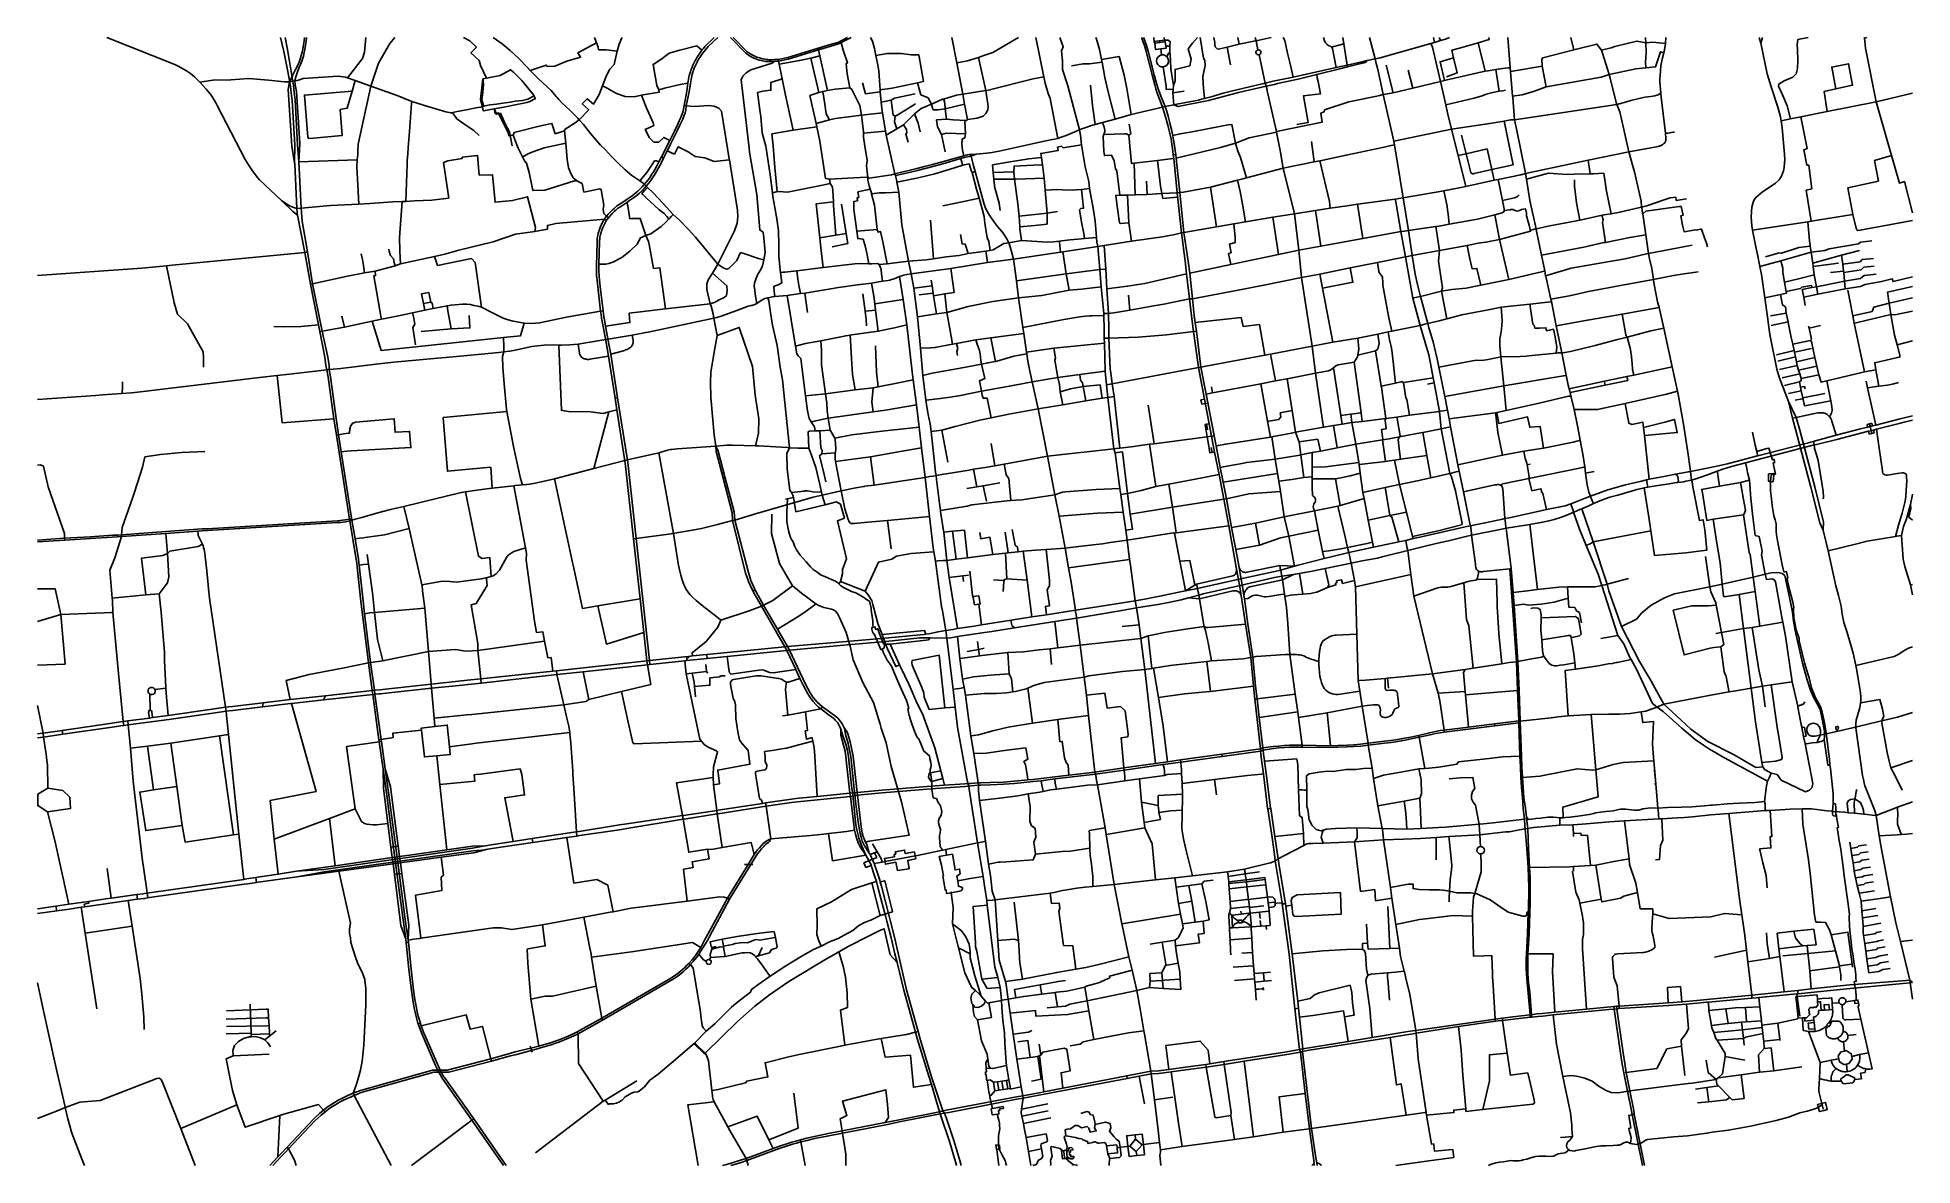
# Model space of a CAD drawing. Header units: inches. Extents: x 13422356 to 13429837, y 3670563 to 3675063.
import ezdxf

# ---------------------------------------------------------------- set-up
doc = ezdxf.new("R2010")
doc.units = ezdxf.units.IN
doc.header["$MEASUREMENT"] = 0

msp = doc.modelspace()

# ---------------------------------------------------------------- linework, layer by layer
for points in [[(13422917.2, 3674949.3), (13422904.1, 3674955.1), (13422632.5, 3675063)], [(13423326.3, 3675063), (13423339.7, 3675007.3), (13423354.5, 3674927.4), (13423365.4, 3674868.6), (13423368.4, 3674842.1), (13423372, 3674811.5)], [(13423384.5, 3674813.9), (13423380.9, 3674843.7), (13423377.8, 3674871.8), (13423368.4, 3674927.6), (13423354.1, 3675015.2), (13423344, 3675063)], [(13423421.1, 3675063), (13423419.6, 3675049.1), (13423417.4, 3675033.7), (13423414.4, 3675016.2), (13423412.2, 3675005.1), (13423408.6, 3674990.8), (13423404, 3674976), (13423398.4, 3674960.9), (13423385, 3674933)], [(13423392.5, 3674921.9), (13423400.8, 3674944.1), (13423406.6, 3674957.7), (13423412.3, 3674973.2), (13423417, 3674988.4), (13423420.8, 3675003.2), (13423423.1, 3675014.6), (13423426, 3675032.4), (13423428.3, 3675048), (13423429.9, 3675063)], [(13423666.9, 3675063), (13423661.3, 3675005.1), (13423653.5, 3674979.2), (13423593.7, 3674901.9)], [(13423782.4, 3675063), (13423762.5, 3675039.2), (13423716.2, 3674960.9), (13423686.2, 3674868.7), (13423635.9, 3674637.3), (13423634, 3674610.9)], [(13424147.3, 3674900.4), (13424123.8, 3674951.4), (13424118.1, 3674971.7), (13424085.6, 3675001.8), (13424107.4, 3675024.2), (13424081.4, 3675049.3), (13424056.2, 3675063)], [(13424429.3, 3674823.7), (13424425.3, 3674828.2), (13424405.4, 3674851.6), (13424354.7, 3674898.2), (13424322.4, 3674931.4), (13424311.1, 3674943), (13424274.7, 3674980.6), (13424242.4, 3675010.5), (13424210.7, 3675038), (13424173.7, 3675063)], [(13424587, 3675041.3), (13424512.3, 3675001.8), (13424522.7, 3674983.9), (13424468.4, 3674968.7), (13424420.3, 3674948.4), (13424390.1, 3674946.9), (13424386, 3674952.9), (13424322.4, 3674931.4)], [(13424578.8, 3675063), (13424580.4, 3675058.9), (13424587, 3675041.3), (13424593.4, 3675024.4), (13424594.9, 3675013.9), (13424625.4, 3675013.2), (13424669.4, 3675008.1)], [(13424639.3, 3674936.1), (13424656.4, 3674955.6), (13424669.4, 3675008.1), (13424676.6, 3675036.2), (13424687.8, 3675062.2), (13424688.3, 3675063)], [(13425056.2, 3675063), (13425019.3, 3675026.8), (13425013.1, 3675019.7), (13425007.3, 3675012.3), (13425002, 3675005.1), (13424995.8, 3674996.5), (13424990.3, 3674988.6), (13424986.7, 3674982.9), (13424984, 3674978.3), (13424980.8, 3674972.8), (13424978.6, 3674968.8), (13424975.9, 3674963.5), (13424973.4, 3674958.2), (13424970.7, 3674952.4), (13424967.5, 3674944.8), (13424965.1, 3674938.5), (13424963.1, 3674932.9), (13424961, 3674926.6), (13424958.9, 3674919.4), (13424956.5, 3674910.2), (13424955.2, 3674904.2), (13424953.7, 3674897), (13424951.2, 3674880.4), (13424946.2, 3674848.5), (13424943.8, 3674834.5), (13424936.5, 3674791.4), (13424933.2, 3674776.6), (13424930.3, 3674765.5), (13424926, 3674752.1), (13424921.6, 3674740.7), (13424916.8, 3674730.6), (13424910.3, 3674717.1), (13424897, 3674689.5), (13424878.5, 3674652.6), (13424845.4, 3674586.5), (13424835.3, 3674566.4), (13424825.6, 3674547.8), (13424816.4, 3674531.4)], [(13424824.9, 3674526.3), (13424834.4, 3674543.1), (13424844.2, 3674561.8), (13424854.3, 3674582.1), (13424868.7, 3674610.9), (13424875, 3674623.5), (13424882.3, 3674638), (13424887.4, 3674648.1), (13424905.9, 3674685.2), (13424919.2, 3674712.8), (13424925.8, 3674726.3), (13424930.8, 3674736.8), (13424935.4, 3674748.8), (13424939.8, 3674762.7), (13424942.9, 3674774.3), (13424944.3, 3674790.2), (13424956, 3674846.9), (13424961, 3674878.9), (13424963.5, 3674895.3), (13424964.9, 3674902.1), (13424966.2, 3674907.9), (13424968.5, 3674916.7), (13424970.5, 3674923.6), (13424972.5, 3674929.7), (13424974.4, 3674935.1), (13424975.2, 3674936.9), (13424976.7, 3674941.1), (13424979.8, 3674948.4), (13424982.4, 3674954), (13424984.8, 3674959), (13424987.5, 3674964.1), (13424989.5, 3674968), (13424992.6, 3674973.3), (13424995.2, 3674977.7), (13424998.7, 3674983.1), (13425004, 3674990.8), (13425010, 3674999.2), (13425015.2, 3675006.3), (13425020.8, 3675013.4), (13425026.7, 3675020.2), (13425032.3, 3675026.7), (13425070.1, 3675063)], [(13425121, 3675063), (13425178.4, 3675004.5), (13425182.8, 3675000.4), (13425186.9, 3674996.9), (13425192.6, 3674992.9), (13425200.1, 3674988.2), (13425205.7, 3674985.1), (13425214.9, 3674980.5), (13425224.4, 3674976.6), (13425235.5, 3674972.9), (13425244.3, 3674970.6)], [(13425245, 3674979.2), (13425236.5, 3674981.6), (13425226.5, 3674985), (13425215.9, 3674989.5), (13425205.3, 3674995), (13425200.1, 3674998), (13425196.3, 3675000.4), (13425192.2, 3675003.1), (13425188.2, 3675005.9), (13425183.9, 3675009.7), (13425131.6, 3675063)], [(13425244.3, 3674970.6), (13425249.7, 3674969.4), (13425255, 3674968.5), (13425261.1, 3674967.7), (13425269.9, 3674966.9), (13425276.9, 3674966.7), (13425284.4, 3674966.7), (13425295.9, 3674967.6), (13425312.9, 3674968.9), (13425351.6, 3674976.9), (13425472.5, 3675013.9), (13425517.5, 3675027.6), (13425556.1, 3675038.8), (13425562.5, 3675042.8), (13425597.3, 3675060.1), (13425601.9, 3675063)], [(13425588.3, 3675063), (13425559.7, 3675048), (13425553.6, 3675044.3), (13425515.2, 3675033.7), (13425470.6, 3675019.9), (13425350.2, 3674982.6), (13425311.8, 3674975.7), (13425296.7, 3674974.8), (13425283.6, 3674974.1), (13425277, 3674974.3), (13425270.4, 3674974.8), (13425263.6, 3674975.6), (13425257.7, 3674976.5), (13425251, 3674977.8), (13425245, 3674979.2)], [(13425643.7, 3674752.7), (13425637.5, 3674792.1), (13425620.2, 3674826.7), (13425604.9, 3674855), (13425597.2, 3674861.7), (13425586.7, 3674918.4), (13425581.9, 3674958.1), (13425587.9, 3674962), (13425570.9, 3675013), (13425562.5, 3675042.8), (13425559.7, 3675048)], [(13425679.3, 3675063), (13425687.5, 3675048.7), (13425695.3, 3675019.7), (13425701.5, 3674990.7), (13425709.3, 3674952), (13425712.7, 3674929.8), (13425714.8, 3674910.6), (13425717.5, 3674854.6), (13425717.8, 3674846.9), (13425721.5, 3674805.6), (13425725.9, 3674768.9), (13425727.1, 3674762), (13425739.1, 3674689.5), (13425741.9, 3674672.9), (13425777.3, 3674519.1)], [(13426004.3, 3675063), (13426023.9, 3674961.8), (13426048.1, 3674836.3)], [(13426269.8, 3675063), (13426167, 3675003.3), (13426131.2, 3674990.8), (13426109.8, 3674983.8), (13426066.1, 3674969.3), (13426023.9, 3674961.8)], [(13426339.3, 3675063), (13426370.9, 3674906.2)], [(13426512.7, 3674694), (13426466.9, 3674869.7), (13426446, 3674935.1), (13426445.1, 3674969.2), (13426442.2, 3675009.2), (13426448.1, 3675025.6), (13426435.2, 3675063)], [(13426655.8, 3674737.7), (13426626.6, 3674851.1), (13426615, 3674903.5), (13426603.4, 3674964), (13426600.7, 3674975.4), (13426593.7, 3675015.8), (13426582, 3675052.6), (13426578.6, 3675063)], [(13426760.8, 3675063), (13426761.8, 3675060.5), (13426767.3, 3675044.8), (13426772.2, 3675030.8), (13426779.7, 3675007.8), (13426803, 3674914.7), (13426813.6, 3674874.5), (13426817.8, 3674858.8), (13426822.4, 3674845.4), (13426831.9, 3674817.3), (13426842.7, 3674788.7), (13426843.9, 3674785.4)], [(13426854.8, 3674788.1), (13426841.8, 3674820.3), (13426831.2, 3674847.6), (13426826.4, 3674861.8), (13426822.2, 3674875.1), (13426811.3, 3674914.4), (13426787.9, 3675008.8), (13426780.7, 3675031), (13426775.7, 3675045.1), (13426769.7, 3675061.7), (13426769.1, 3675063)], [(13426853, 3675052.3), (13426831.8, 3675049.5), (13426811.2, 3675046.8), (13426809.3, 3675063)], [(13426811.2, 3675046.8), (13426813.5, 3675040.7)], [(13426813.5, 3675040.7), (13426817.1, 3675014.6), (13426837.4, 3675017.4), (13426858.9, 3675020.4), (13426857.7, 3675028.7), (13426855.3, 3675046.5), (13426853.1, 3675046.2), (13426833.2, 3675043.5), (13426813.5, 3675040.7)], [(13426833.2, 3675043.5), (13426831.8, 3675049.5)], [(13426851.5, 3675063), (13426853, 3675052.3)], [(13426888.5, 3674872.2), (13426880.2, 3674920.5), (13426878.2, 3674939.2), (13426874.9, 3674998.2), (13426873.8, 3675005.3), (13426873.2, 3675027.8), (13426875.5, 3675045.9), (13426867.1, 3675051.9), (13426853, 3675052.3)], [(13426853, 3675052.3), (13426853.1, 3675046.2)], [(13426983.9, 3675063), (13426964.2, 3675041), (13426946.3, 3675018.3), (13426958.2, 3674976.5), (13426954.1, 3674950.2), (13426894.9, 3674935.9), (13426894.9, 3674889.3), (13426888.5, 3674872.2)], [(13427012, 3674819.2), (13427007.1, 3674876.5), (13427005.6, 3674907.5), (13427015.2, 3674950.8), (13427012.8, 3674970.8), (13427008.6, 3674980.7), (13426995.4, 3675063)], [(13427049.5, 3675063), (13427053.6, 3675042.4), (13427052.8, 3675035.1)], [(13427052.8, 3675035.1), (13427054.9, 3675026.2), (13427058, 3675021.6), (13427062.4, 3675018.3), (13427067.7, 3675016.6), (13427102.1, 3675024.9), (13427150.7, 3675036.6), (13427208.6, 3675048), (13427217.5, 3675049.3), (13427278.1, 3675063)], [(13427144.5, 3675063), (13427150.7, 3675036.6)], [(13427214.1, 3675063), (13427217.5, 3675049.3), (13427225, 3675013.5)], [(13427326.3, 3675063), (13427332.6, 3675050.7), (13427343, 3675001.1), (13427354.9, 3674952.6), (13427365.3, 3674905.4)], [(13427537.6, 3674943), (13427523, 3675019.6), (13427519.3, 3675024.3), (13427514.4, 3675027.8), (13427508.7, 3675029.8), (13427500.9, 3675034.8), (13427494.6, 3675041.6), (13427490.2, 3675049.8), (13427487.1, 3675063)], [(13427564, 3675063), (13427568.1, 3675037.8), (13427519.3, 3675024.3)], [(13427670.5, 3675063), (13427693, 3674977.9)], [(13427693, 3674977.9), (13427712.2, 3674982.1), (13427914.6, 3675039.2), (13427929.7, 3675043.7), (13427953, 3675050.7), (13427973.4, 3675056.8), (13427990, 3675063)], [(13427925.1, 3675063), (13427929.7, 3675043.7)], [(13427953, 3675050.7), (13427950.1, 3675059.9), (13427949.3, 3675063)], [(13427977.3, 3674906), (13428002.5, 3674915.4), (13428019.4, 3674921.7), (13428006, 3674981.3), (13427999, 3675012.2), (13428028.9, 3675021.1), (13428104.3, 3675041.9)], [(13428104.3, 3675041.9), (13428148.2, 3675055.3), (13428146, 3675063)], [(13428132, 3674928.2), (13428104.3, 3675041.9)], [(13428221.7, 3675063), (13428231.3, 3674942.4)], [(13428772.5, 3675042.2), (13428737.3, 3675049), (13428693.4, 3675038.4), (13428659.9, 3675030.2), (13428648.5, 3675026.6), (13428634.4, 3675022.1), (13428595.6, 3675011.9), (13428577.4, 3675036.6), (13428485.9, 3675013.7), (13428361.2, 3674982.4), (13428357.2, 3674976.5), (13428358.7, 3674948.6)], [(13428473.6, 3675063), (13428485.9, 3675013.7)], [(13428771.5, 3675063), (13428772.5, 3675042.2)], [(13428772.5, 3675042.2), (13428773.7, 3675002.5), (13428771.9, 3674965.1), (13428772.2, 3674941.8)], [(13428851.4, 3675038.5), (13428800.9, 3675045), (13428772.5, 3675042.2)], [(13428832.6, 3674950.7), (13428838.8, 3674981.5), (13428844.3, 3675002.2), (13428847.4, 3675014), (13428851.4, 3675038.5), (13428852.9, 3675063)], [(13429224.8, 3675063), (13429230.9, 3675039.9)], [(13429230.9, 3675039.9), (13429237.7, 3675063)], [(13429350, 3674738.4), (13429336.5, 3674790.4), (13429318.2, 3674834.1), (13429301.8, 3674868.4), (13429303, 3674877.3), (13429324.2, 3674889.9), (13429359.1, 3674905.4), (13429372.3, 3674917.6), (13429378, 3674938.9), (13429379.7, 3674971.1), (13429377.7, 3675014.7), (13429376.2, 3675034.7), (13429378.9, 3675054.4), (13429419.8, 3675063)], [(13429643.5, 3675063), (13429644.9, 3675061)], [(13429836.4, 3674363.5), (13429804, 3674488), (13429784.6, 3674482.3), (13429752.9, 3674592), (13429690.9, 3674806.3), (13429648.5, 3675020.7), (13429644.9, 3675061), (13429653.7, 3675063)], [(13424835.6, 3674854.4), (13424827.3, 3674872), (13424812.3, 3674955.9), (13424846.7, 3674978), (13424876.5, 3675000.4), (13424918.9, 3675012.9), (13424987, 3675029.9), (13425007.3, 3675012.3)], [(13425194.9, 3674621.5), (13425163.5, 3674893.5), (13425170, 3674908.4), (13425183.8, 3674922.7), (13425202.6, 3674933.8), (13425287.4, 3674960.1), (13425295.9, 3674967.6)], [(13425311.8, 3674975.7), (13425312.9, 3674968.9), (13425315.4, 3674956.4), (13425327.2, 3674898.6)], [(13425477.8, 3674989.4), (13425442.2, 3674981.1), (13425396.8, 3674970.9), (13425315.4, 3674956.4)], [(13425442.2, 3674981.1), (13425473.3, 3674844)], [(13425470.6, 3675019.9), (13425472.5, 3675013.9), (13425477.8, 3674989.4), (13425507.6, 3674852.1)], [(13425871.9, 3674993.9), (13425841.6, 3674993.4), (13425802.8, 3674999.4), (13425745.5, 3674999.7), (13425701.5, 3674990.7)], [(13425867.4, 3674882.3), (13425891, 3674887.1), (13425871.9, 3674993.9)], [(13426109.8, 3674983.8), (13426139.1, 3674851.3), (13426149.1, 3674788.4), (13426147.3, 3674774.6), (13426140.1, 3674760.3), (13426129.4, 3674749.5), (13426105.5, 3674740.6), (13426066.2, 3674736.3)], [(13426671.8, 3674986.7), (13426616.9, 3674978), (13426600.7, 3674975.4)], [(13426719, 3674756.4), (13426702.6, 3674859.5), (13426691.2, 3674912.9), (13426671.8, 3674986.7)], [(13426826.6, 3674985.3), (13426822.4, 3674978.2), (13426820.7, 3674970.2), (13426822, 3674962), (13426825.8, 3674954.8), (13426832, 3674949.3), (13426839.6, 3674946.1), (13426847.8, 3674945.8), (13426855.1, 3674948), (13426861.3, 3674952.3), (13426865.9, 3674958.3), (13426868.3, 3674965.5), (13426868.4, 3674973.1), (13426866.1, 3674980.3), (13426861.7, 3674986.5), (13426855.6, 3674990.9), (13426848.4, 3674993.2), (13426840.8, 3674993.2), (13426833, 3674990.5), (13426826.6, 3674985.3)], [(13426840.8, 3674993.2), (13426837.4, 3675017.4)], [(13426857.7, 3675028.7), (13426873.2, 3675027.8)], [(13426861.7, 3674986.5), (13426868.7, 3675000.4), (13426873.8, 3675005.3)], [(13427102.1, 3675024.9), (13427115.1, 3674953.6)], [(13427229.7, 3674993.6), (13427233.3, 3674995.2), (13427236, 3674998.1), (13427237.4, 3675001.9), (13427237.3, 3675005.9), (13427235.6, 3675009.5), (13427232.7, 3675012.2), (13427229, 3675013.6), (13427225, 3675013.5), (13427221.3, 3675011.8), (13427218.6, 3675008.9), (13427217.2, 3675005.2), (13427217.4, 3675001.2), (13427219, 3674997.5), (13427221.9, 3674994.8), (13427225.7, 3674993.4), (13427229.7, 3674993.6)], [(13427229.7, 3674993.6), (13427254.3, 3674881.4)], [(13427290.7, 3674876.1), (13427303.2, 3674879.5), (13427385.4, 3674897.1), (13427460, 3674915.6), (13427557.2, 3674939.7), (13427582.7, 3674945.5), (13427624.7, 3674956), (13427654.2, 3674963.3), (13427661.2, 3674971)], [(13427568.1, 3675037.8), (13427581, 3674952.7)], [(13427635.9, 3674965.2), (13427661.2, 3674971), (13427693, 3674977.9)], [(13427693, 3674977.9), (13427697.5, 3674959.5)], [(13427922.2, 3675024.4), (13427914.6, 3675039.2)], [(13427925.9, 3675006.9), (13427922.2, 3675024.4)], [(13428054.2, 3674468.1), (13428024.2, 3674591.7), (13427997.5, 3674697.2), (13427981.7, 3674762.5), (13427974.2, 3674794), (13427953.6, 3674887.6), (13427925.9, 3675006.9)], [(13428006, 3674981.3), (13427951.8, 3674966.2), (13427969.2, 3674891.6)], [(13428595.6, 3675011.9), (13428599.8, 3675001), (13428626.5, 3674915.6)], [(13428626.5, 3674915.6), (13428733, 3674938.6), (13428759.9, 3674940.9), (13428772.2, 3674941.8), (13428811.5, 3674945.4), (13428831.6, 3675006), (13428844.3, 3675002.2)], [(13429212.6, 3674221.5), (13429198.2, 3674293.9), (13429195.7, 3674311.7), (13429194.1, 3674329.3), (13429193.4, 3674346.5), (13429194.2, 3674368.4), (13429196.1, 3674386.3), (13429199, 3674401.2), (13429201.8, 3674409.5), (13429207.3, 3674419.1), (13429212.5, 3674425.4), (13429219.3, 3674431.6), (13429237.9, 3674447.4), (13429272.7, 3674470.4), (13429290.5, 3674482.3), (13429304.5, 3674495.2), (13429313.8, 3674509.5), (13429321.3, 3674530.6), (13429324.3, 3674544.9), (13429326.2, 3674562.4), (13429326.8, 3674574.8), (13429325.5, 3674597.6), (13429316.1, 3674702.4), (13429312.6, 3674730.9), (13429308.1, 3674751.6), (13429299.4, 3674784.7), (13429272.3, 3674865.7), (13429257, 3674918), (13429230.9, 3675039.9)], [(13422951, 3674930.5), (13422917.2, 3674949.3)], [(13423330, 3674412.7), (13423241.6, 3674495), (13423233.7, 3674504.6), (13423224.2, 3674516.8), (13423211.3, 3674534.6), (13423197.6, 3674555.6), (13423185.4, 3674576.6), (13423073.8, 3674791.2), (13423066.1, 3674805.5), (13423058.6, 3674817.8), (13423051.4, 3674828.5), (13423044.7, 3674837.7), (13423036.7, 3674847.8), (13423028.7, 3674857), (13423003.6, 3674885.3), (13422992.9, 3674896), (13422982.2, 3674906.3), (13422967.1, 3674918.8), (13422951, 3674930.5)], [(13423392.9, 3674891), (13423382.6, 3674889.5), (13423362.4, 3674886.1), (13423342.1, 3674885.6), (13423278, 3674892.3), (13423199, 3674899.6), (13423128.1, 3674893.9), (13423055.8, 3674892.7), (13423003.6, 3674885.3)], [(13423375.6, 3674914.5), (13423368.7, 3674900), (13423366, 3674893.8), (13423362.4, 3674886.1), (13423356, 3674855.5), (13423370.8, 3674629.7), (13423382.2, 3674562.5), (13423382.7, 3674559.3), (13423390.7, 3674380.9)], [(13423385, 3674933), (13423375.6, 3674914.5)], [(13423408.9, 3674382.1), (13423399, 3674567), (13423403, 3674640.5), (13423389.5, 3674847.2), (13423384.8, 3674874.2), (13423382.6, 3674889.5), (13423385.9, 3674902.6)], [(13423385.9, 3674902.6), (13423392.5, 3674921.9)], [(13423401.5, 3674893.6), (13423392.9, 3674891)], [(13423850.1, 3674807.7), (13423791, 3674831), (13423686.2, 3674868.7), (13423624.3, 3674890.9), (13423593.7, 3674901.9), (13423585, 3674905), (13423555.8, 3674908.6), (13423416.3, 3674899.4), (13423401.5, 3674893.6)], [(13423624.3, 3674890.9), (13423611.8, 3674848.3)], [(13424338, 3674828.7), (13424337.2, 3674830.1), (13424336.2, 3674832.1), (13424335.3, 3674833.8), (13424288.6, 3674891.8), (13424255.4, 3674924.8), (13424243.3, 3674934.5), (13424202, 3674911.4), (13424147.3, 3674900.4), (13424133.4, 3674897.6), (13424123.5, 3674815.2), (13424131.4, 3674786.3)], [(13424136.7, 3674789.4), (13424129.2, 3674813), (13424133.6, 3674846.7), (13424135.6, 3674873.1), (13424135, 3674894)], [(13424506.4, 3674726), (13424517.7, 3674734.9), (13424555.3, 3674774.6), (13424529.9, 3674798.2), (13424548.7, 3674818.5), (13424574.4, 3674797.6), (13424596.8, 3674835.2), (13424610.3, 3674870), (13424623.6, 3674904.5), (13424636, 3674929.4)], [(13424636, 3674929.4), (13424639.3, 3674936.1)], [(13425327.2, 3674898.6), (13425281.4, 3674883.3), (13425282, 3674852.9), (13425249.8, 3674848.4), (13425229.2, 3674844.2)], [(13425327.2, 3674898.6), (13425340.5, 3674832.5), (13425371.3, 3674693.1)], [(13426370.9, 3674906.2), (13426328.6, 3674897.5), (13426160.1, 3674855), (13426157.7, 3674854.4), (13426139.1, 3674851.3), (13426048.1, 3674836.3)], [(13426370.9, 3674906.2), (13426375.8, 3674880.9), (13426388, 3674839.3), (13426395.7, 3674820.1), (13426426.6, 3674660.7)], [(13426603.4, 3674964), (13426553, 3674957.4), (13426528.5, 3674957.4), (13426481.9, 3674949.6)], [(13426847.8, 3674945.8), (13426858.5, 3674868.4)], [(13426889.4, 3674794.9), (13426901.1, 3674797.1), (13426974.1, 3674810.9), (13426988, 3674813.6), (13427000.3, 3674816.4), (13427012, 3674819.2), (13427038, 3674826.4), (13427086.3, 3674840.3), (13427108, 3674846.4), (13427136, 3674853.4), (13427197.3, 3674867.9), (13427254.3, 3674881.4), (13427285.6, 3674888.2), (13427365.3, 3674905.4), (13427537.6, 3674943), (13427581, 3674952.7), (13427628.3, 3674963.4)], [(13427460, 3674915.6), (13427462.1, 3674902.7)], [(13427462.1, 3674902.7), (13427465.2, 3674886.9)], [(13427581, 3674952.7), (13427582.7, 3674945.5)], [(13427628.3, 3674963.4), (13427635.9, 3674965.2)], [(13427697.5, 3674959.5), (13427700.8, 3674946.3)], [(13427700.8, 3674946.3), (13427706.7, 3674923.2), (13427725.2, 3674836.1), (13427767.2, 3674649.1), (13427769.8, 3674634.8), (13427805, 3674423.3), (13427826.2, 3674293.6), (13427841, 3674193.4), (13427847.6, 3674152.4), (13427853.1, 3674118.2), (13427862.6, 3674072.5), (13427873.4, 3674030.3), (13427902.6, 3673922.2), (13427907.4, 3673904.5)], [(13427765.1, 3674842.3), (13427737.3, 3674952.9)], [(13427843.3, 3674860.9), (13427824.2, 3674932.3)], [(13427953.6, 3674887.6), (13427969.2, 3674891.6), (13427979.9, 3674894.3), (13428132, 3674928.2)], [(13428132, 3674928.2), (13428143.6, 3674930.5), (13428174.7, 3674934.7), (13428211, 3674940.4)], [(13428174.7, 3674934.7), (13428188, 3674848.9)], [(13428211, 3674940.4), (13428224.1, 3674942.2)], [(13428224.1, 3674942.2), (13428227.6, 3674942.3), (13428231.3, 3674942.4)], [(13428231.3, 3674942.4), (13428232.5, 3674926.8), (13428241.4, 3674829.3), (13428241.4, 3674828.7)], [(13428358.7, 3674948.6), (13428232.5, 3674926.8)], [(13428241.4, 3674829.3), (13428278.9, 3674834.1), (13428325, 3674847.8), (13428375.3, 3674865.6), (13428594.6, 3674905.3), (13428626.5, 3674915.6)], [(13428375.3, 3674865.6), (13428358.7, 3674948.6)], [(13428626.5, 3674915.6), (13428627.8, 3674910.6)], [(13428627.8, 3674910.6), (13428631, 3674900.8)], [(13428631, 3674900.8), (13428654.5, 3674804.3), (13428657.4, 3674796)], [(13428849.8, 3674645.1), (13428850.8, 3674647.7), (13428851.4, 3674649.8), (13428852.1, 3674652.7), (13428852.4, 3674656.7), (13428852.4, 3674659.5), (13428850.8, 3674680.7), (13428834.4, 3674825), (13428832.6, 3674840.6), (13428828.6, 3674885.6), (13428828.9, 3674897.9), (13428829.2, 3674911.3), (13428830.7, 3674930.6)], [(13428830.7, 3674930.6), (13428832.6, 3674950.7)], [(13429531.1, 3674857.7), (13429597.7, 3674872.6), (13429580.7, 3674958.3), (13429514.7, 3674945.1), (13429531.1, 3674857.7)], [(13423611.8, 3674848.3), (13423592, 3674780.9), (13423564.3, 3674775.8), (13423572.3, 3674672.2), (13423443.2, 3674660), (13423437.1, 3674661.2), (13423434.8, 3674665.6), (13423421.2, 3674833.6), (13423611.8, 3674848.3)], [(13424337.2, 3674830.1), (13424312.7, 3674817.5), (13424291.9, 3674811.7), (13424262.2, 3674808.5), (13424241.6, 3674805.1), (13424213.2, 3674800.5), (13424187.3, 3674797), (13424161.3, 3674793.9), (13424136.7, 3674789.4), (13424131.4, 3674786.3)], [(13424177.9, 3674777.8), (13424217.3, 3674785.7), (13424269.1, 3674796.2), (13424296.5, 3674801), (13424308.9, 3674803.5), (13424320.5, 3674807.7), (13424342.8, 3674819.5), (13424342.3, 3674820.4)], [(13424342.3, 3674820.4), (13424338, 3674828.7)], [(13424436, 3674816.2), (13424429.3, 3674823.7)], [(13424759.1, 3674490.7), (13424727.9, 3674513.1), (13424701, 3674535.7), (13424672.4, 3674561.4), (13424646, 3674588.9), (13424622.2, 3674614.6), (13424602.5, 3674633.7), (13424563.1, 3674680.3), (13424534.4, 3674715.5), (13424517.7, 3674734.9), (13424512.3, 3674741.2), (13424481.3, 3674772.2), (13424447.2, 3674803.9), (13424436, 3674816.2)], [(13424951.2, 3674880.4), (13424920.1, 3674875), (13424862.8, 3674862.1), (13424835.6, 3674854.4), (13424836.8, 3674845.1), (13424773.2, 3674834.1), (13424765.8, 3674832.6), (13424736.8, 3674826.9), (13424700.7, 3674827.5), (13424666.6, 3674839.7), (13424628.4, 3674861.2), (13424610.3, 3674870)], [(13424765.8, 3674832.6), (13424785.2, 3674784.5), (13424812.9, 3674723), (13424814.7, 3674711.6), (13424780.7, 3674696.4), (13424797.4, 3674663.3), (13424815.6, 3674645.6), (13424834.7, 3674645.9), (13424855, 3674664.5), (13424878.5, 3674652.6)], [(13425229.2, 3674844.2), (13425239, 3674763.6), (13425241.7, 3674748.3), (13425247.1, 3674682.7), (13425261.8, 3674629.8)], [(13425507.6, 3674852.1), (13425488.8, 3674847.7), (13425473.3, 3674844), (13425438, 3674831.2)], [(13425516.2, 3674498.3), (13425500.7, 3674500.4), (13425477.1, 3674649.4), (13425465.7, 3674706), (13425462.7, 3674720.5), (13425460.4, 3674732.1), (13425438, 3674831.2)], [(13425488.8, 3674847.7), (13425498, 3674796.4), (13425502.7, 3674758.1), (13425516.4, 3674734)], [(13425597.2, 3674861.7), (13425538.3, 3674856.7), (13425507.6, 3674852.1)], [(13425717.8, 3674846.9), (13425659.9, 3674838.8), (13425647.6, 3674882.7)], [(13426055.1, 3674797.6), (13425978, 3674778.9), (13425949.6, 3674774.9), (13425937.7, 3674774), (13425932, 3674774.9), (13425928.7, 3674776.4), (13425926.9, 3674781.8), (13425922.9, 3674797.4), (13425909.2, 3674822), (13425880.5, 3674834.5), (13425867.4, 3674882.3), (13425765.6, 3674861.1), (13425717.5, 3674854.6)], [(13425741.9, 3674672.9), (13425784.6, 3674698.6), (13425810.7, 3674714.3), (13425854.9, 3674758.3), (13425881.9, 3674779.7), (13425922.9, 3674797.4), (13425967.4, 3674816.6), (13425970.3, 3674817.3), (13426023.3, 3674833.2), (13426048.1, 3674836.3)], [(13425762.1, 3674813.2), (13425775.6, 3674820.9), (13425857.7, 3674837.9)], [(13425982.9, 3674737.2), (13425978, 3674778.9), (13425977.5, 3674783.2), (13425975.4, 3674808.3), (13425970.3, 3674817.3)], [(13426048.1, 3674836.3), (13426055.1, 3674797.6), (13426066.2, 3674736.3), (13426061.5, 3674732.4), (13426056.3, 3674728), (13426058.5, 3674679.3), (13426055.5, 3674663.2), (13426044.8, 3674657), (13426044.1, 3674638.1), (13426047, 3674613.8), (13426052, 3674591.5)], [(13426575.5, 3674715.8), (13426565.1, 3674791.5), (13426557, 3674872.7)], [(13426858.5, 3674868.4), (13426859.7, 3674859.2)], [(13426859.7, 3674859.2), (13426860.5, 3674855.4), (13426874.5, 3674856.5), (13426886.7, 3674853.7)], [(13426889.4, 3674794.9), (13426885.5, 3674841.9), (13426886.7, 3674853.7), (13426888.5, 3674872.2)], [(13426930.8, 3674849.2), (13426885.5, 3674841.9)], [(13426889.4, 3674794.9), (13426907.6, 3674787.3), (13427027.4, 3674811.9), (13427147.8, 3674843.9), (13427258.4, 3674869), (13427290.7, 3674876.1)], [(13427254.3, 3674881.4), (13427258.4, 3674869), (13427258.8, 3674866.9)], [(13427258.8, 3674866.9), (13427262.6, 3674850.1)], [(13427262.6, 3674850.1), (13427299, 3674687.7), (13427299.4, 3674685.6), (13427313.9, 3674612.4), (13427326.3, 3674541.2), (13427370.6, 3674359.9), (13427388.6, 3674215), (13427390.3, 3674200.8), (13427398.8, 3674105.9), (13427441.2, 3673831.3)], [(13427299, 3674687.7), (13427481.4, 3674724.9), (13427475.6, 3674760.6), (13427489.3, 3674766), (13427491.1, 3674774.1), (13427588.4, 3674806.6), (13427699.5, 3674829)], [(13427465.2, 3674886.9), (13427474.4, 3674838.2), (13427406.7, 3674829.9), (13427426, 3674723.7), (13427380.2, 3674715.7)], [(13427699.5, 3674829), (13427710, 3674832)], [(13427710, 3674832), (13427725.2, 3674836.1)], [(13427725.2, 3674836.1), (13427765.1, 3674842.3), (13427843.3, 3674860.9), (13427953.6, 3674887.6)], [(13427974.2, 3674794), (13428087.2, 3674821.2), (13428119.1, 3674830.2), (13428135.7, 3674836.5)], [(13428135.7, 3674836.5), (13428162.6, 3674843.4), (13428188, 3674848.9), (13428201.2, 3674850.6), (13428212.9, 3674852.3)], [(13428241.4, 3674828.7), (13428241.5, 3674826.5), (13428241.8, 3674823.1)], [(13428241.8, 3674823.1), (13428248.2, 3674734.9), (13428257.4, 3674691.6), (13428291, 3674528.8), (13428292.7, 3674519.8), (13428297, 3674498), (13428309.9, 3674413), (13428334.9, 3674299.7), (13428335.1, 3674298.8)], [(13428657.4, 3674796), (13428694.9, 3674806.5), (13428713.4, 3674811.6), (13428768.3, 3674824.7), (13428792.8, 3674827.7), (13428809.2, 3674830.5), (13428816.2, 3674832.3), (13428821.5, 3674834.6), (13428832.6, 3674840.6)], [(13429312.6, 3674730.9), (13429350, 3674738.4), (13429391, 3674746.5), (13429495.9, 3674767.4), (13429690.9, 3674806.3), (13429836.4, 3674841.4)], [(13429495.9, 3674767.4), (13429483.9, 3674847.2), (13429531.1, 3674857.7)], [(13423372, 3674811.5), (13423383.3, 3674633.3), (13423382.2, 3674562.5)], [(13423399, 3674567), (13423393.3, 3674635), (13423384.5, 3674813.9)], [(13423833.4, 3674597.6), (13423835.5, 3674623.9), (13423840, 3674688.4), (13423848.7, 3674799.5), (13423850.1, 3674807.7)], [(13424006.9, 3674762), (13423986, 3674765.9), (13423914, 3674787.7), (13423850.1, 3674807.7)], [(13424131.4, 3674786.3), (13424106.9, 3674782.9), (13424067.8, 3674774.9), (13424030.7, 3674767.8), (13424006.9, 3674762)], [(13424006.9, 3674762), (13424014.2, 3674759.4)], [(13424014.2, 3674759.4), (13424028.9, 3674738.2)], [(13424131.9, 3674784.2), (13424131.4, 3674786.3)], [(13424134.8, 3674771.9), (13424131.9, 3674784.2)], [(13424634.4, 3674344.1), (13424626.7, 3674350.4), (13424615.3, 3674360.5), (13424612.6, 3674378.4), (13424615.1, 3674394.7), (13424605.7, 3674455.3), (13424599.9, 3674459.2), (13424536.3, 3674446.2), (13424529.1, 3674480.1), (13424510.8, 3674490.4), (13424498.2, 3674491.1), (13424380, 3674454.5), (13424333.4, 3674452), (13424331.8, 3674459.8), (13424318.5, 3674525), (13424306.7, 3674562), (13424299.8, 3674570.7), (13424291.7, 3674587), (13424274.3, 3674621.6), (13424261.6, 3674651.5), (13424254.6, 3674673.9), (13424237, 3674670.6), (13424234.3, 3674683.9), (13424194.7, 3674761.9), (13424182.5, 3674759.6), (13424177.9, 3674777.8), (13424136.2, 3674769.8), (13424135.4, 3674770.4), (13424134.8, 3674771.9)], [(13424250.5, 3674630.8), (13424239.8, 3674686.3), (13424221.8, 3674718.3), (13424203, 3674760.7), (13424186.3, 3674757.1), (13424181.8, 3674774.1)], [(13425064.9, 3674149.4), (13425070.8, 3674159.2), (13425100.4, 3674216.7), (13425137.4, 3674291.8), (13425147, 3674322), (13425150, 3674347.7), (13425149.4, 3674373.9), (13425116.6, 3674575.3), (13425116, 3674578.8), (13425085.5, 3674768.7), (13425074.2, 3674781.2), (13425055.7, 3674789.6), (13425033, 3674791.9), (13424978, 3674788.4), (13424944.3, 3674790.2), (13424936.5, 3674791.4)], [(13425462.7, 3674720.5), (13425516.4, 3674734), (13425539.5, 3674739.8), (13425643.7, 3674752.7)], [(13425643.7, 3674752.7), (13425727.1, 3674762)], [(13425643.7, 3674752.7), (13425651.2, 3674686.4), (13425651.2, 3674681.9), (13425651.2, 3674665.8), (13425657.5, 3674630), (13425666.7, 3674571.7), (13425663.7, 3674550.5), (13425668.7, 3674503.9)], [(13425721.5, 3674805.6), (13425762.1, 3674813.2), (13425769.9, 3674753.4), (13425778.5, 3674749.8), (13425788.1, 3674754), (13425858.6, 3674797.9)], [(13425778.5, 3674749.8), (13425775.4, 3674726.6), (13425784.6, 3674698.6)], [(13425854.9, 3674758.3), (13425869.8, 3674721.5), (13425877.5, 3674686.3)], [(13426843.9, 3674785.4), (13426719, 3674756.4), (13426655.8, 3674737.7), (13426605.5, 3674724.1), (13426575.5, 3674715.8), (13426557.2, 3674710.5), (13426542.2, 3674705.7), (13426523.1, 3674698.2)], [(13426854.8, 3674788.1), (13426843.9, 3674785.4)], [(13426843.9, 3674785.4), (13426851.5, 3674763.3)], [(13426851.5, 3674763.3), (13426856.7, 3674746.7)], [(13426854.8, 3674788.1), (13426889.4, 3674794.9)], [(13426861.9, 3674767.3), (13426854.8, 3674788.1)], [(13426856.7, 3674746.7), (13426865.1, 3674713.7), (13426873.5, 3674680.6), (13426878.4, 3674658.8), (13426882, 3674636.7), (13426884, 3674621.8), (13426887.5, 3674594.4), (13426889.2, 3674580.2), (13426903.5, 3674443.7), (13426920.2, 3674283.3), (13426924.8, 3674254.2), (13426930.2, 3674210.6), (13426935.3, 3674171.5), (13426940.8, 3674120.8), (13426952.3, 3674019.8), (13426960.7, 3673952.9), (13426968.8, 3673890.2), (13426986.5, 3673757.2), (13426988, 3673746), (13427011.6, 3673620.2), (13427030.1, 3673521.9), (13427039.5, 3673472.1)], [(13426866.7, 3674749.6), (13426861.9, 3674767.3)], [(13427051.1, 3673473.4), (13427050.6, 3673475.7), (13427033.3, 3673564.9), (13427018.6, 3673640.3), (13426997.4, 3673747.6), (13426995.9, 3673759.8), (13426979.7, 3673891.6), (13426974.8, 3673926.7), (13426971.1, 3673953.8), (13426964.1, 3674021), (13426953.6, 3674122.5), (13426947.3, 3674171), (13426930.1, 3674285.3), (13426914.2, 3674444.2), (13426899, 3674581.5), (13426897.2, 3674595.8), (13426895.2, 3674611.6), (13426891.2, 3674639.7), (13426887.5, 3674661), (13426885.4, 3674672.1), (13426880.2, 3674695.8), (13426875.4, 3674716.4), (13426872.9, 3674727.5), (13426866.7, 3674749.6)], [(13428248.2, 3674734.9), (13428364.3, 3674751.6), (13428657.4, 3674796)], [(13428657.4, 3674796), (13428669.3, 3674766.2), (13428687.7, 3674684.1), (13428704.2, 3674607.4)], [(13429432.9, 3674329.7), (13429412, 3674453.9), (13429434.7, 3674458.7), (13429422.7, 3674553.1), (13429414.4, 3674554.3), (13429403, 3674615.2), (13429416.2, 3674620), (13429391, 3674746.5)], [(13424028.9, 3674738.2), (13424056.6, 3674718), (13424097.3, 3674691.9), (13424118.6, 3674672.2)], [(13424254.6, 3674673.9), (13424257.9, 3674684.5), (13424289.5, 3674691.6), (13424331, 3674703), (13424369.5, 3674711.9), (13424408.6, 3674720), (13424421.8, 3674678.8), (13424459.1, 3674691)], [(13424510.8, 3674490.4), (13424493.8, 3674503.5), (13424485.4, 3674518.2), (13424474.6, 3674543.5), (13424469, 3674576.7), (13424463.9, 3674642.1), (13424459.1, 3674691), (13424461.2, 3674697.6), (13424497.8, 3674719.4)], [(13424497.8, 3674719.4), (13424506.4, 3674726)], [(13425371.3, 3674693.1), (13425286.2, 3674678.2)], [(13425307.4, 3674448.3), (13425298.1, 3674544.1), (13425290.7, 3674631.3), (13425286.2, 3674678.2)], [(13425465.7, 3674706), (13425371.3, 3674693.1)], [(13425651.2, 3674681.9), (13425739.1, 3674689.5)], [(13425810.7, 3674714.3), (13425823.2, 3674695.5), (13425824.4, 3674682.4), (13425820.5, 3674677), (13425829.8, 3674645.9)], [(13426061.5, 3674732.4), (13426009.1, 3674734.5), (13425982.9, 3674737.2), (13425943.4, 3674735.1)], [(13425978.1, 3674607.3), (13425962.8, 3674676.6), (13425947.3, 3674707.1), (13425943.4, 3674735.1)], [(13426058.5, 3674679.3), (13425981.4, 3674681.1), (13425962.8, 3674676.6)], [(13426514, 3674694.5), (13426512.7, 3674694), (13426460.7, 3674672.1), (13426452.4, 3674668.9), (13426444.4, 3674666.4), (13426436, 3674663.7), (13426426.6, 3674660.7), (13426415.2, 3674657.8), (13426404.8, 3674655.5), (13426336.5, 3674641.5), (13426192.6, 3674609.6), (13426178.2, 3674606.8), (13426164.5, 3674604.7), (13426154.5, 3674603.5), (13426142.1, 3674602.2), (13426100.7, 3674597.4)], [(13426514.4, 3674686.3), (13426512.7, 3674694)], [(13426523.1, 3674698.2), (13426514, 3674694.5)], [(13426517.7, 3674673.9), (13426514.4, 3674686.3)], [(13426581, 3674265.2), (13426575.5, 3674329.7), (13426567.8, 3674381.9), (13426553.8, 3674460.8), (13426550.3, 3674488.9), (13426535.9, 3674547.7), (13426521.6, 3674634.9), (13426517.7, 3674673.9)], [(13426611.4, 3674705.1), (13426605.5, 3674724.1)], [(13426903.5, 3674443.7), (13426841.7, 3674440.5), (13426782.7, 3674436.6), (13426736.1, 3674435.3), (13426705.3, 3674434.1), (13426674.1, 3674433.8), (13426662.5, 3674531.2), (13426657.3, 3674539.1), (13426651.6, 3674571.6), (13426641.6, 3674593.8), (13426612.8, 3674592), (13426610.5, 3674608), (13426607.4, 3674668.6), (13426610.2, 3674676), (13426614.7, 3674688), (13426614.9, 3674693.2)], [(13426610.2, 3674676), (13426692.6, 3674678.5), (13426701, 3674678.5)], [(13426614.9, 3674693.2), (13426611.4, 3674705.1)], [(13426701, 3674678.5), (13426710.2, 3674673), (13426721.4, 3674559.8), (13426731, 3674561.1), (13426824.6, 3674572.4), (13426876.4, 3674578.4), (13426889.2, 3674580.2)], [(13426710.2, 3674673), (13426717.8, 3674678.5), (13426711.9, 3674717.9)], [(13426885.4, 3674672.1), (13426914.4, 3674678.9), (13426963.4, 3674687), (13427079.1, 3674709.3), (13427106.4, 3674714.5), (13427121.2, 3674715.9), (13427135.3, 3674641)], [(13427135.3, 3674641), (13427190.8, 3674662.1), (13427299.4, 3674685.6)], [(13427997.5, 3674697.2), (13427767.2, 3674649.1)], [(13427997.5, 3674697.2), (13428140.9, 3674718.8)], [(13428158.9, 3674536.4), (13428088.4, 3674520.1), (13428084.8, 3674519.6), (13428083, 3674519.6), (13428081.2, 3674519.7), (13428079.3, 3674520), (13428077.8, 3674520.7), (13428076.4, 3674521.6), (13428075.2, 3674523.3), (13428074.4, 3674525.1), (13428055.4, 3674599), (13428037.5, 3674673.1)], [(13428140.9, 3674718.8), (13428207.1, 3674728.7), (13428232.9, 3674734.8)], [(13428243.5, 3674554.5), (13428207.1, 3674728.7)], [(13428232.9, 3674734.8), (13428240.8, 3674735.1)], [(13428240.8, 3674735.1), (13428248.2, 3674734.9)], [(13428859.8, 3674681.9), (13428850.8, 3674680.7)], [(13428883.1, 3674685.1), (13428859.8, 3674681.9)], [(13428887.2, 3674685.4), (13428883.1, 3674685.1)], [(13423633.9, 3674596.2), (13423631.1, 3674574.8), (13423629.9, 3674548.6), (13423638.7, 3674398.6)], [(13423634, 3674610.9), (13423633.9, 3674596.2)], [(13423831, 3674573.5), (13423833.4, 3674597.6)], [(13424340.9, 3674289.7), (13424343.6, 3674305), (13424311, 3674427.4), (13424251.9, 3674412.4), (13424181.7, 3674405.9), (13424171.6, 3674515.8), (13424119, 3674514), (13424112.2, 3674592.5), (13424051, 3674585.3), (13424050.1, 3674579.7), (13423993.3, 3674571.6), (13423976.6, 3674564.1), (13423997.5, 3674422.3)], [(13424463.9, 3674642.1), (13424377.6, 3674622.3), (13424331.9, 3674607.4), (13424317, 3674600), (13424291.7, 3674587)], [(13425116.6, 3674575.3), (13425056, 3674568.6), (13425019, 3674583.2), (13424980.4, 3674588.6), (13424952.7, 3674606.5), (13424912.4, 3674627.1), (13424897.1, 3674597.9), (13424868.7, 3674610.9)], [(13425196.9, 3674605.9), (13425194.9, 3674621.5)], [(13425217.7, 3674055.9), (13425215.4, 3674070), (13425216.3, 3674084.2), (13425221.5, 3674098.7), (13425229.6, 3674118.2), (13425234.8, 3674126.3), (13425243, 3674140.3), (13425248.3, 3674152.7), (13425253.6, 3674175.5), (13425259.1, 3674205.6), (13425253.4, 3674263.8), (13425250.9, 3674285.9), (13425237.8, 3674295.1), (13425225.6, 3674436.3), (13425196.9, 3674605.9)], [(13425261.8, 3674629.8), (13425263.4, 3674621.3)], [(13425263.4, 3674621.3), (13425278.7, 3674514.9), (13425288.3, 3674443.5)], [(13426079, 3674596.9), (13426073.3, 3674596.2), (13426066.7, 3674595), (13426052, 3674591.5), (13425956.4, 3674564.1), (13425926.6, 3674555.9), (13425900.5, 3674549.2), (13425865, 3674540.1), (13425837.2, 3674533.2), (13425809.9, 3674526.8), (13425777.3, 3674519.1)], [(13426100.7, 3674597.4), (13426079, 3674596.9)], [(13426079, 3674596.9), (13426080.8, 3674589.7)], [(13426080.8, 3674589.7), (13426100.7, 3674597.4)], [(13426521.6, 3674634.9), (13426448.4, 3674622.8), (13426441.4, 3674629.2), (13426425.6, 3674625.8), (13426427.7, 3674612.1), (13426358.8, 3674600.4), (13426361.3, 3674584.1), (13426365.8, 3674555.1)], [(13426887.5, 3674594.4), (13426897.2, 3674595.8)], [(13427135.3, 3674641), (13427076.3, 3674624.7), (13426899, 3674581.5)], [(13427179.2, 3674502.8), (13427155.3, 3674584.3), (13427144.6, 3674609.4), (13427135.3, 3674641)], [(13427728.6, 3674625.2), (13427576.7, 3674594.2), (13427509, 3674578.8), (13427480.5, 3674572.4), (13427471.5, 3674570.7), (13427449.5, 3674566.7), (13427326.3, 3674541.2)], [(13427438.7, 3674648.5), (13427449.5, 3674566.7)], [(13427749.5, 3674630.6), (13427728.6, 3674625.2)], [(13427769.8, 3674634.8), (13427749.5, 3674630.6)], [(13428139.2, 3674619.1), (13428055.4, 3674599), (13428024.2, 3674591.7)], [(13428158.9, 3674536.4), (13428139.2, 3674619.1)], [(13428849.8, 3674645.1), (13428848.6, 3674643.2), (13428847.2, 3674641.6), (13428845.1, 3674639.7), (13428840.7, 3674636.5), (13428835.5, 3674633.2), (13428833.4, 3674632.1), (13428831.7, 3674631.3), (13428829, 3674630.3), (13428825.4, 3674629.4), (13428822.2, 3674628.8), (13428771.7, 3674619.5), (13428704.2, 3674607.4), (13428542.8, 3674573.7), (13428292.7, 3674519.8), (13428288, 3674518.8)], [(13428704.2, 3674607.4), (13428721.4, 3674550.3), (13428727.8, 3674527.1), (13428753.7, 3674410), (13428755.7, 3674386.7), (13428756.3, 3674383.5)], [(13429598.6, 3674357.5), (13429578.4, 3674462.9), (13429700.4, 3674490.1), (13429684.3, 3674572.2), (13429752.9, 3674592)], [(13423631.1, 3674574.8), (13423399, 3674567)], [(13423825.6, 3674409.3), (13423830.7, 3674558), (13423831, 3674573.5)], [(13424816.4, 3674531.4), (13424811.9, 3674524.4), (13424807.6, 3674517.9), (13424803.5, 3674511.3), (13424797.5, 3674502.3), (13424791.3, 3674493.8), (13424784.7, 3674485.8), (13424775.5, 3674474.9), (13424768.8, 3674467.5), (13424761.6, 3674460), (13424755.8, 3674454.3), (13424751.1, 3674449.8), (13424744.9, 3674444.3), (13424736.9, 3674437.8), (13424728.8, 3674431.9), (13424720.7, 3674425.9)], [(13424726.4, 3674417.7), (13424734.7, 3674423.8), (13424743, 3674430), (13424751.3, 3674436.7), (13424757.8, 3674442.4), (13424762.8, 3674447.2), (13424768.6, 3674452.9), (13424769.8, 3674454.2), (13424776.1, 3674460.7), (13424783, 3674468.4), (13424792.4, 3674479.4), (13424799.1, 3674487.7), (13424805.6, 3674496.5), (13424811.8, 3674505.9), (13424816, 3674512.4), (13424820.3, 3674519), (13424824.9, 3674526.3)], [(13424759.1, 3674490.7), (13424787.3, 3674524.7), (13424806.4, 3674552.2), (13424818.3, 3674570.7), (13424826.1, 3674571.6), (13424835.3, 3674566.4)], [(13424854.3, 3674582.1), (13424845.4, 3674586.5)], [(13425777.3, 3674519.1), (13425763.7, 3674514.5), (13425674.2, 3674502.5), (13425668.7, 3674503.9), (13425662.6, 3674505.5), (13425516.2, 3674498.3), (13425518.1, 3674480.4), (13425487.6, 3674473.5), (13425375.1, 3674451.9)], [(13425777.3, 3674519.1), (13425779.4, 3674511.9)], [(13425779.4, 3674511.9), (13425811.6, 3674519.4), (13425839, 3674525.8), (13425866.8, 3674532.7), (13425902.4, 3674541.8), (13425928.6, 3674548.6), (13425958.4, 3674556.8), (13426039.9, 3674580.2), (13426053.9, 3674584.1), (13426068.3, 3674587.6), (13426074.4, 3674588.7), (13426080.8, 3674589.7)], [(13426081.4, 3674532.6), (13426073.2, 3674558.4), (13426047.7, 3674553.1), (13425993.5, 3674536.6), (13425936.7, 3674519.6), (13425869.3, 3674503.1), (13425804.8, 3674489.4), (13425785.1, 3674486.3)], [(13426039.9, 3674580.2), (13426044.1, 3674565.5)], [(13426044.1, 3674565.5), (13426045.8, 3674559.6)], [(13426047.7, 3674553.1), (13426045.8, 3674559.6)], [(13426080.8, 3674589.7), (13426083.6, 3674578.5)], [(13426156.8, 3674213.8), (13426151, 3674248.9), (13426144.7, 3674263.2), (13426135.7, 3674322), (13426132.4, 3674348.9), (13426125.9, 3674373.7), (13426112.8, 3674421.4), (13426102.9, 3674457.6), (13426085, 3674525.1), (13426081.4, 3674532.6)], [(13426083.6, 3674578.5), (13426088.7, 3674556.7)], [(13426085, 3674525.1), (13426096.5, 3674528.9)], [(13426088.7, 3674556.7), (13426096.5, 3674528.9), (13426131.1, 3674402.1), (13426136.8, 3674386.4), (13426142.5, 3674374.2), (13426155.1, 3674351.8), (13426173.8, 3674324.7), (13426186.4, 3674308.8), (13426204.7, 3674287.9), (13426214.5, 3674273.9), (13426225.2, 3674256.9), (13426231.8, 3674243.6), (13426234.1, 3674235.5)], [(13426361.3, 3674584.1), (13426311.1, 3674579.6), (13426236.5, 3674566.4), (13426188.4, 3674558.4), (13426166, 3674554.8)], [(13426166, 3674554.8), (13426169, 3674524.4), (13426171.6, 3674497.6), (13426172, 3674493.6), (13426175.9, 3674463.4), (13426192.9, 3674401.6), (13426196.8, 3674372.7)], [(13426169, 3674524.4), (13426252, 3674527.6)], [(13426252, 3674527.6), (13426252.6, 3674550), (13426328.2, 3674553.9), (13426365.8, 3674555.1)], [(13426252, 3674527.6), (13426254.4, 3674497.8), (13426267, 3674400.1), (13426273.2, 3674349.7), (13426275.5, 3674307.6), (13426275.9, 3674300.1), (13426282, 3674252.6)], [(13426365.8, 3674555.1), (13426371.8, 3674501.9), (13426376.7, 3674453.7), (13426384.6, 3674362.8), (13426384.8, 3674318)], [(13426731, 3674561.1), (13426736.1, 3674435.3)], [(13426824.6, 3674572.4), (13426836.5, 3674469.7), (13426841.7, 3674440.5), (13426846.4, 3674420.1), (13426902.7, 3674425.8)], [(13427326.3, 3674541.2), (13427179.2, 3674502.8), (13427165.4, 3674498.6), (13427144.3, 3674493.5), (13427036.5, 3674466.1), (13426928, 3674445.6), (13426914.2, 3674444.2)], [(13427471.5, 3674570.7), (13427510.6, 3674409.2), (13427513.7, 3674381.6)], [(13428243.5, 3674554.5), (13428158.9, 3674536.4)], [(13428167.5, 3674493.2), (13428158.9, 3674536.4)], [(13428288, 3674518.8), (13428274.5, 3674515.8)], [(13428550, 3674519.6), (13428486.5, 3674517.3), (13428456.9, 3674517), (13428384.3, 3674522.4), (13428297, 3674498)], [(13428542.8, 3674573.7), (13428550, 3674519.6)], [(13428550, 3674519.6), (13428564.1, 3674519.4), (13428605.4, 3674522.3)], [(13428634.4, 3674360.2), (13428615.8, 3674450.4), (13428605.4, 3674522.3)], [(13425070.8, 3674159.2), (13424981.9, 3674266.5), (13424953.3, 3674296.5), (13424917.1, 3674333.7), (13424893, 3674357.1), (13424853, 3674400.8), (13424811.1, 3674444.1), (13424789.9, 3674464.3), (13424772, 3674481.4), (13424759.1, 3674490.7)], [(13424769.3, 3674443.9), (13424766.3, 3674440.9)], [(13424779.6, 3674454.1), (13424774.8, 3674449.3), (13424769.3, 3674443.9)], [(13424769.8, 3674454.2), (13424774.8, 3674449.3)], [(13424789.9, 3674464.3), (13424779.6, 3674454.1)], [(13425288.3, 3674443.5), (13425293.6, 3674444.9)], [(13425288.3, 3674443.5), (13425289.9, 3674428.4), (13425306.5, 3674340), (13425312.5, 3674291.4), (13425314.5, 3674236.7), (13425314.5, 3674191.3), (13425318.7, 3674135.2), (13425320, 3674125.8), (13425325.6, 3674083.8), (13425311.5, 3674076.1), (13425295.6, 3674070.4), (13425293.4, 3674066.7)], [(13425293.6, 3674444.9), (13425303.1, 3674447.2)], [(13425303.1, 3674447.2), (13425307.4, 3674448.3)], [(13425375.1, 3674451.9), (13425348, 3674446.5), (13425330.7, 3674447.4), (13425307.4, 3674448.3)], [(13425518.1, 3674480.4), (13425523.6, 3674472), (13425528.4, 3674465.3)], [(13425528.4, 3674465.3), (13425528.7, 3674452.8)], [(13425528.7, 3674452.8), (13425531.4, 3674406.8)], [(13425625.3, 3674290.6), (13425613.3, 3674377.5), (13425613, 3674408.6), (13425627.6, 3674411.9), (13425625.8, 3674422.9), (13425632.7, 3674425), (13425629.4, 3674447.1), (13425678.1, 3674457.8)], [(13425668.7, 3674503.9), (13425669.6, 3674493.7)], [(13425669.6, 3674493.7), (13425673.8, 3674471)], [(13425673.8, 3674471), (13425678.1, 3674457.8), (13425683, 3674443.2), (13425683.9, 3674439.8), (13425695.2, 3674394.5), (13425706.7, 3674297.5)], [(13425792.1, 3674446), (13425741, 3674443), (13425715, 3674443), (13425683.9, 3674439.8)], [(13425779.4, 3674511.9), (13425781.2, 3674506)], [(13425781.2, 3674506), (13425784.4, 3674489.5)], [(13425784.4, 3674489.5), (13425785.1, 3674486.3), (13425792.1, 3674446), (13425805, 3674315.8), (13425831.5, 3674170.6), (13425834.5, 3674156.9)], [(13426371.8, 3674501.9), (13426260.7, 3674497.8), (13426254.4, 3674497.8), (13426171.6, 3674497.6)], [(13426553.8, 3674460.8), (13426521.4, 3674456.7), (13426498.2, 3674454.8), (13426485.1, 3674454.4), (13426445.3, 3674454.8), (13426427.5, 3674457.2), (13426376.7, 3674453.7)], [(13426533.5, 3674260.5), (13426531.1, 3674281.1), (13426521.6, 3674326.3), (13426513.2, 3674375), (13426518.6, 3674380.5), (13426529.8, 3674381.6), (13426521.4, 3674456.7)], [(13426782.7, 3674436.6), (13426780.4, 3674490.3)], [(13426903.5, 3674443.7), (13426914.2, 3674444.2)], [(13427059.7, 3674307.9), (13427036.5, 3674466.1)], [(13427144.3, 3674493.5), (13427154.2, 3674448.1), (13427164, 3674398), (13427175.8, 3674328.2)], [(13428274.5, 3674515.8), (13428183.9, 3674497), (13428167.5, 3674493.2), (13428054.2, 3674468.1), (13427966.4, 3674450.8), (13427805, 3674423.3)], [(13427988, 3674318.1), (13427984, 3674359.6), (13427982.1, 3674374.8), (13427979.6, 3674390.4), (13427966.4, 3674450.8)], [(13428170.8, 3674355.1), (13428200.1, 3674363.1), (13428208.2, 3674370.3), (13428208.1, 3674373.5), (13428207.9, 3674379.1), (13428200.8, 3674413.2), (13428183.9, 3674497)], [(13428509.6, 3674334.8), (13428495.9, 3674404), (13428487.9, 3674470.3), (13428487.6, 3674494.8)], [(13423330, 3674412.7), (13423375.2, 3674369), (13423393.2, 3674354.4)], [(13423408.9, 3674382.1), (13423390.7, 3674380.9), (13423383.3, 3674383.4), (13423364.5, 3674390.7), (13423355.3, 3674395.7), (13423330, 3674412.7)], [(13423390.7, 3674380.9), (13423393.2, 3674354.4), (13423422.9, 3674205.2)], [(13423408.9, 3674382.1), (13423524.8, 3674392.8), (13423638.7, 3674398.6), (13423682.4, 3674400.9), (13423773.5, 3674407.5), (13423810.7, 3674408.9), (13423825.6, 3674409.3)], [(13423432.9, 3674207.5), (13423411.9, 3674330.3), (13423408.9, 3674382.1)], [(13423810.7, 3674408.9), (13423800.4, 3674264.9), (13423802.5, 3674211.2), (13423804.9, 3674160.4)], [(13423825.6, 3674409.3), (13423859.9, 3674410.8), (13423929, 3674414.1), (13423997.5, 3674422.3)], [(13424720.7, 3674425.9), (13424712.5, 3674420.4), (13424708.7, 3674417.8), (13424691.9, 3674406.7), (13424670.5, 3674392.4), (13424666.4, 3674389.5), (13424663, 3674386.9), (13424656.5, 3674381.4), (13424650, 3674375.6), (13424643.2, 3674368.9), (13424637.7, 3674363.2), (13424633.4, 3674358.4), (13424626.7, 3674350.4), (13424621.1, 3674343.3), (13424618.2, 3674338.7), (13424614.9, 3674333.4), (13424610.8, 3674325.9), (13424606.4, 3674317), (13424603.8, 3674311.2), (13424601.4, 3674305.2), (13424599.4, 3674300.4), (13424597.3, 3674294.5), (13424595.2, 3674288.2), (13424593.7, 3674283.5), (13424592.5, 3674279.1), (13424591.2, 3674273.3), (13424590.2, 3674267.6), (13424589.6, 3674262.7), (13424589.3, 3674258.9), (13424589, 3674254.7), (13424588.7, 3674248.5), (13424586, 3674152.5), (13424586.2, 3674136.4), (13424586.3, 3674124.8), (13424586.6, 3674117), (13424587.1, 3674109.5), (13424587.5, 3674106.3), (13424588.7, 3674093.9), (13424602.6, 3673971.4)], [(13424612.5, 3673972.6), (13424602.9, 3674057.3), (13424598.6, 3674094.9), (13424597, 3674110.3), (13424596.6, 3674117.5), (13424596.2, 3674125.1), (13424596.1, 3674136.5), (13424596, 3674152.4), (13424596.1, 3674158.9), (13424598.6, 3674248), (13424598.9, 3674254.1), (13424599.2, 3674258.2), (13424599.5, 3674261.7), (13424600, 3674266.1), (13424600.9, 3674271.4), (13424602.1, 3674276.6), (13424603.3, 3674280.7), (13424604.7, 3674285.1), (13424606.7, 3674291.2), (13424608.7, 3674296.8), (13424610.6, 3674301.5), (13424613, 3674307.3), (13424615.4, 3674312.7), (13424619.6, 3674321.3), (13424623.5, 3674328.4), (13424626.8, 3674334), (13424629.2, 3674337.6), (13424634.4, 3674344.1), (13424641, 3674351.9), (13424645, 3674356.4), (13424647.3, 3674358.8), (13424650.3, 3674361.9), (13424656.8, 3674368.3), (13424663, 3674373.9), (13424669.2, 3674379.2), (13424672.2, 3674381.5), (13424676.1, 3674384.1), (13424707.6, 3674405.4), (13424718, 3674412.1), (13424726.4, 3674417.7)], [(13424861.3, 3673979.9), (13424839.4, 3674144), (13424814.3, 3674142.1), (13424796.5, 3674236.6), (13424793.8, 3674249.4), (13424783.7, 3674273.7), (13424760.4, 3674341.4), (13424727.2, 3674340.4), (13424719.6, 3674340.2), (13424711.7, 3674391.3), (13424707.6, 3674405.4)], [(13424766.3, 3674440.9), (13424769.5, 3674438.4), (13424783.1, 3674424.6), (13424836.5, 3674376), (13424856.2, 3674360.8), (13424867.3, 3674348.9), (13424875.4, 3674339.3), (13424877.4, 3674341.2)], [(13425490.3, 3674145.2), (13425481.6, 3674224.3), (13425477.3, 3674264.4), (13425462.8, 3674399.3), (13425531.4, 3674406.8)], [(13425527, 3674228.5), (13425589.7, 3674241.6), (13425582.5, 3674281.4), (13425564.3, 3674398.7)], [(13425531.4, 3674406.8), (13425532.5, 3674392.4), (13425541.5, 3674274.8)], [(13425968.8, 3674391.7), (13426051.9, 3674409.2), (13426112.8, 3674421.4)], [(13426273.2, 3674349.7), (13426384.6, 3674362.8), (13426425.2, 3674368.2)], [(13426674.1, 3674433.8), (13426658.3, 3674433.2), (13426664.2, 3674390), (13426673.5, 3674323.5), (13426676.7, 3674320.7), (13426710.3, 3674323.7)], [(13426720.4, 3674250.3), (13426710.3, 3674323.7), (13426705.3, 3674434.1)], [(13427775.7, 3674418.6), (13427773.3, 3674418.3), (13427622.2, 3674397.5), (13427581.1, 3674391.8), (13427513.7, 3674381.6), (13427454.5, 3674372.6), (13427370.6, 3674359.9), (13427284.5, 3674345.9), (13427175.8, 3674328.2), (13427128.4, 3674319.9), (13427059.7, 3674307.9), (13426930.1, 3674285.3)], [(13427454.5, 3674372.6), (13427476.6, 3674230.9)], [(13427622.2, 3674397.5), (13427643.9, 3674261.2)], [(13427795.8, 3674288.7), (13427775.4, 3674406.8), (13427773.3, 3674418.3)], [(13427787.4, 3674420.5), (13427775.7, 3674418.6)], [(13427805, 3674423.3), (13427787.4, 3674420.5)], [(13428200.8, 3674413.2), (13428248.8, 3674424), (13428260.4, 3674428.2), (13428267.3, 3674434.8)], [(13428312.8, 3674290.9), (13428307.9, 3674313.7), (13428300.8, 3674337.2), (13428296.6, 3674351.6), (13428297, 3674362.2), (13428292.4, 3674380.1), (13428276.2, 3674376.3), (13428268.3, 3674373), (13428259.4, 3674370.6), (13428251, 3674373.2), (13428242.6, 3674377), (13428234.2, 3674376.8), (13428230, 3674375.7), (13428218.7, 3674374.1), (13428208.1, 3674373.5)], [(13428755.7, 3674386.7), (13428742.8, 3674383.3), (13428708.7, 3674374.9), (13428669.3, 3674366), (13428634.4, 3674360.2), (13428615, 3674357), (13428598, 3674353.8), (13428527.8, 3674338.8), (13428509.6, 3674334.8), (13428489.6, 3674330.4), (13428389.9, 3674311.9), (13428342.1, 3674300.9), (13428334.9, 3674299.7), (13428334.3, 3674299.6)], [(13428934.9, 3674419.3), (13428894.2, 3674413.1), (13428891.8, 3674426.6), (13428869.7, 3674423.6), (13428846.1, 3674414.9), (13428776.2, 3674391.3), (13428755.7, 3674386.7)], [(13428756.3, 3674383.5), (13428759.4, 3674363)], [(13428905.9, 3674388.3), (13428772.4, 3674370.1), (13428760.1, 3674359.2)], [(13428905.9, 3674388.3), (13428913.5, 3674389.1), (13428921.2, 3674353.9), (13428912.7, 3674351.5), (13428918.5, 3674314.9), (13428925.2, 3674287.8), (13428955.9, 3674293.6), (13428967.7, 3674295.8), (13428973.7, 3674294.7), (13428978.6, 3674295.7)], [(13424626.8, 3674334), (13424618.2, 3674338.7), (13424424, 3674320.8), (13424390.4, 3674313.3), (13424390.9, 3674297.9), (13424340.9, 3674289.7)], [(13424875.4, 3674339.3), (13424863.3, 3674326), (13424844.2, 3674309.4), (13424802.6, 3674280.4), (13424783.7, 3674273.7)], [(13424877.4, 3674341.2), (13424884.7, 3674348.5)], [(13424884.7, 3674348.5), (13424893, 3674357.1)], [(13425706.7, 3674297.5), (13425625.3, 3674290.6)], [(13425706.7, 3674297.5), (13425710.3, 3674286.1), (13425719.6, 3674288.8), (13425728.5, 3674248.5), (13425746.2, 3674160.4)], [(13425931.1, 3674179.9), (13425918.4, 3674334.8)], [(13426275.5, 3674307.6), (13426335, 3674313.2), (13426384.8, 3674318)], [(13427128.4, 3674319.9), (13427135, 3674265.5), (13427135, 3674245.5), (13427111.4, 3674238.4), (13427118.3, 3674204), (13427107.5, 3674201.3), (13427117.7, 3674157.4)], [(13427284.5, 3674345.9), (13427307.3, 3674197.7)], [(13427810.4, 3674290.9), (13427826.2, 3674293.6), (13427935.4, 3674308.5), (13427947.8, 3674310.6), (13427988, 3674318.1), (13428101, 3674338.6), (13428170.8, 3674355.1)], [(13427935.4, 3674308.5), (13427950, 3674213.2), (13427945, 3674170.5), (13427961.7, 3674064.5), (13427957.1, 3674050.5), (13427979.4, 3673940.7)], [(13428170.8, 3674355.1), (13428188.9, 3674257.8), (13428226.1, 3674097.1)], [(13428318.3, 3674295.9), (13428312.8, 3674290.9)], [(13428324.5, 3674297.4), (13428318.3, 3674295.9)], [(13428328, 3674298.2), (13428324.5, 3674297.4)], [(13428334.3, 3674299.6), (13428328, 3674298.2)], [(13428335.1, 3674298.8), (13428336.6, 3674290.8)], [(13428598, 3674353.8), (13428599.1, 3674349.2)], [(13428599.7, 3674346.5), (13428599.1, 3674349.2)], [(13428602.3, 3674336.1), (13428599.3, 3674324.5)], [(13428611.5, 3674244.8), (13428599.3, 3674324.5)], [(13428599.7, 3674346.5), (13428601.7, 3674339.2)], [(13428601.7, 3674339.2), (13428602.3, 3674336.1)], [(13428759.4, 3674363), (13428760.1, 3674359.2)], [(13428760.1, 3674359.2), (13428772.7, 3674275.4), (13428783.3, 3674201.1)], [(13428978.6, 3674295.7), (13428990.5, 3674298)], [(13428990.5, 3674298), (13428994.4, 3674298.8), (13429006.4, 3674264.4)], [(13429419.1, 3674327.4), (13429198.2, 3674293.9)], [(13429598.6, 3674357.5), (13429432.9, 3674329.7), (13429419.1, 3674327.4)], [(13429419.1, 3674327.4), (13429425.5, 3674252.5)], [(13429836.4, 3674332.8), (13429627.9, 3674293.8), (13429618.6, 3674293.2), (13429612.7, 3674297.3), (13429598.6, 3674357.5)], [(13424340.9, 3674289.7), (13424263.2, 3674279), (13424173.7, 3674247.9), (13424036.9, 3674215.1), (13423981.1, 3674198.4), (13423939.9, 3674189.5), (13423804.9, 3674160.4), (13423783.5, 3674151.8), (13423703.6, 3674130.8), (13423661.6, 3674123.6), (13423586.6, 3674109.6), (13423453.7, 3674080.6), (13423445.2, 3674078.7)], [(13423758, 3674218.9), (13423759.8, 3674211), (13423762.9, 3674197.9), (13423765.1, 3674193.2), (13423776.8, 3674180.2), (13423779.9, 3674165), (13423783.5, 3674151.8)], [(13424596.1, 3674158.9), (13424623.6, 3674159), (13424636.2, 3674161.6), (13424652.3, 3674166.7), (13424687.8, 3674185.2), (13424719.2, 3674210.3), (13424748.4, 3674238.1), (13424762.6, 3674264), (13424783.7, 3674273.7)], [(13425477.3, 3674264.4), (13425541.5, 3674274.8), (13425582.5, 3674281.4)], [(13425625.3, 3674290.6), (13425628.8, 3674261), (13425650.3, 3674257.9), (13425658.1, 3674232.2), (13425666.4, 3674196.4), (13425672.4, 3674160.5)], [(13426433.7, 3674246.3), (13426433.3, 3674250.5), (13426409.5, 3674247.2), (13426385.3, 3674246.8), (13426282, 3674252.6), (13426231.8, 3674243.6), (13426211.9, 3674241.7), (13426191.6, 3674228.9), (13426169.5, 3674216.1), (13426156.8, 3674213.8), (13426139.3, 3674210.7), (13426069.1, 3674201.8), (13426033, 3674192.8), (13425981.3, 3674187.6), (13425931.1, 3674179.9), (13425902, 3674175.4), (13425831.5, 3674170.6), (13425746.2, 3674160.4), (13425714.2, 3674157.5)], [(13426038.3, 3674276.7), (13426045.2, 3674239.4), (13426057.1, 3674239.1), (13426069.1, 3674201.8)], [(13426234.1, 3674235.5), (13426241.9, 3674209.8)], [(13426249.6, 3674178.5), (13426437.2, 3674206.5), (13426447.1, 3674207.8), (13426586.8, 3674229.5), (13426611.9, 3674232.9), (13426720.4, 3674250.3), (13426845.1, 3674267.9), (13426864.8, 3674271.2), (13426888.4, 3674276), (13426920.2, 3674283.3), (13426930.1, 3674285.3)], [(13426433.3, 3674250.5), (13426442, 3674251.2), (13426475.6, 3674255.2), (13426521.8, 3674259.4), (13426533.5, 3674260.5), (13426581, 3674265.2)], [(13426434.8, 3674233.7), (13426433.7, 3674246.3)], [(13426437.2, 3674206.5), (13426434.8, 3674233.7)], [(13426582.9, 3674246.6), (13426581, 3674265.2)], [(13426586.8, 3674229.5), (13426582.9, 3674246.6)], [(13426586.8, 3674229.5), (13426594, 3674137.1), (13426600.2, 3674068.6), (13426610.2, 3673962.4), (13426610.4, 3673953.8), (13426611.6, 3673899.7), (13426611.8, 3673863.4), (13426612.5, 3673843.7)], [(13426674.8, 3673424.7), (13426651.1, 3673630.7), (13426644.3, 3673681), (13426637.9, 3673725), (13426636.3, 3673740.2), (13426630.7, 3673863.8), (13426630.1, 3673900.1), (13426629.4, 3673962.4), (13426622.5, 3674060.4), (13426617.9, 3674139.3), (13426611.9, 3674232.9)], [(13427388.6, 3674215), (13427476.6, 3674230.9), (13427643.9, 3674261.2), (13427795.8, 3674288.7)], [(13427795.8, 3674288.7), (13427798.6, 3674289.1)], [(13427795.8, 3674288.7), (13427814.2, 3674188), (13427843.8, 3674022.8), (13427872.5, 3673914.6), (13427899.4, 3673823.3), (13427907.1, 3673796.5), (13427917.9, 3673740.9), (13427924.4, 3673705.5), (13427928.1, 3673685.4), (13427949, 3673571.5), (13427956.6, 3673501.6), (13427991.2, 3673323.5)], [(13427798.6, 3674289.1), (13427810.4, 3674290.9)], [(13427841, 3674193.4), (13427950, 3674213.2), (13428059.3, 3674233.5), (13428078, 3674237.2), (13428103.7, 3674242), (13428134.7, 3674246.2), (13428188.9, 3674257.8), (13428223.7, 3674265.9), (13428312.8, 3674290.9)], [(13428059.3, 3674233.5), (13428070.2, 3674179.6), (13428079.2, 3674140.5), (13428099.1, 3674141.9), (13428114.7, 3674075.1)], [(13428336.6, 3674290.8), (13428357.1, 3674195), (13428369.4, 3674131.8), (13428373, 3674112.7), (13428373.9, 3674109.2)], [(13428357.1, 3674195), (13428525, 3674226.8), (13428605.3, 3674245), (13428611.5, 3674244.8), (13428708.9, 3674265), (13428772.7, 3674275.4)], [(13428957.6, 3674235.1), (13428783.3, 3674201.1)], [(13429006.4, 3674264.4), (13429014.1, 3674242.2)], [(13429014.1, 3674242.2), (13429019.2, 3674227.8)], [(13429212.6, 3674221.5), (13429217.6, 3674197.6)], [(13429427.9, 3674231), (13429382.6, 3674224.8), (13429313.7, 3674202.1), (13429304.4, 3674204.2), (13429250.1, 3674188.1)], [(13429425.5, 3674252.5), (13429427.7, 3674233.9)], [(13429427.7, 3674233.9), (13429427.9, 3674231), (13429432.5, 3674206.9)], [(13429432.5, 3674206.9), (13429487.2, 3674213), (13429504.2, 3674219.6), (13429621.2, 3674240.5), (13429629.2, 3674246.4), (13429674.9, 3674252.4)], [(13422881.3, 3674153.1), (13422871.4, 3674152), (13422772.3, 3674142.5), (13422356.4, 3674113.9)], [(13422871.4, 3674152), (13422902.3, 3674004.3), (13422915.4, 3673958.9), (13422954.9, 3673920.7), (13423017, 3673808.4), (13423018.2, 3673785.7), (13423018.2, 3673747.5)], [(13422894, 3674154.5), (13422881.3, 3674153.1)], [(13423422.9, 3674205.2), (13422894, 3674154.5)], [(13423432.9, 3674207.5), (13423422.9, 3674205.2)], [(13423422.9, 3674205.2), (13423445.2, 3674078.7), (13423477.5, 3673917), (13423482.9, 3673890.2)], [(13423491.5, 3673891.8), (13423453.7, 3674080.6), (13423432.9, 3674207.5)], [(13423661.6, 3674123.6), (13423656.7, 3674153.4), (13423653.6, 3674177), (13423648.1, 3674200.2)], [(13424127.3, 3673986.8), (13424102, 3674164.9), (13424088.3, 3674181), (13423952.7, 3674153.6), (13423939.9, 3674189.5)], [(13425053.5, 3674130.1), (13425064.9, 3674149.4)], [(13425161.2, 3674205.6), (13425145.8, 3674173.2), (13425114.3, 3674141.4), (13425105.3, 3674138.7), (13425092, 3674143.6), (13425070.8, 3674159.2)], [(13425169.9, 3674202.5), (13425161.2, 3674205.6)], [(13425232.2, 3674180.9), (13425169.9, 3674202.5)], [(13425232.2, 3674180.9), (13425253.6, 3674175.5)], [(13425337.3, 3674127.4), (13425385.9, 3674131.9), (13425490.3, 3674145.2), (13425617.3, 3674160.3)], [(13425617.3, 3674160.3), (13425634.3, 3674161.5)], [(13425634.3, 3674161.5), (13425672.4, 3674160.5)], [(13425672.4, 3674160.5), (13425684.9, 3674160.7), (13425707.1, 3674161.1), (13425714.2, 3674157.5), (13425718.7, 3674148.1), (13425722, 3674138.1)], [(13425834.5, 3674156.9), (13425836.8, 3674145.2)], [(13425836.8, 3674145.2), (13425842.4, 3674119.9)], [(13426249.6, 3674178.5), (13426146.7, 3674165), (13426000.4, 3674141.3), (13425842.4, 3674119.9)], [(13426140.5, 3674202.9), (13426139.3, 3674210.7)], [(13426142.3, 3674192.8), (13426140.5, 3674202.9)], [(13426146.7, 3674165), (13426142.3, 3674192.8)], [(13426241.9, 3674209.8), (13426249.6, 3674178.5)], [(13426249.6, 3674178.5), (13426253, 3674160.1), (13426261.5, 3674092.8), (13426269.9, 3674024.7), (13426287.4, 3673906.7), (13426291, 3673882.8), (13426302.3, 3673807.2), (13426303.4, 3673801), (13426307.9, 3673771.7), (13426314.5, 3673737.9), (13426324.5, 3673689.6), (13426348, 3673581.1), (13426386.1, 3673392.9)], [(13426471.6, 3674054.6), (13426460.7, 3674119.9), (13426447.1, 3674207.8)], [(13427388.6, 3674215), (13427307.3, 3674197.7), (13427117.7, 3674157.4), (13426953.6, 3674122.5)], [(13427398.8, 3674105.9), (13427472.4, 3674119.5), (13427592.5, 3674143.5), (13427702.5, 3674165.4), (13427814.2, 3674188), (13427816.2, 3674188.4)], [(13427483, 3674063.1), (13427604.4, 3674086.4), (13427592.5, 3674143.5)], [(13427702.5, 3674165.4), (13427707.6, 3674129.1), (13427710.6, 3674122.7), (13427719.9, 3674112.5), (13427722.1, 3674106.2), (13427723, 3674087.4), (13427724, 3674074.5), (13427729.4, 3674045.9), (13427734.6, 3674016.4), (13427740.9, 3673980.3), (13427747.3, 3673945.2), (13427759.8, 3673891.7)], [(13427816.2, 3674188.4), (13427826.7, 3674191.2)], [(13427826.7, 3674191.2), (13427841, 3674193.4)], [(13428373, 3674112.7), (13428474.8, 3674142.3), (13428597.5, 3674163.8), (13428689.8, 3674179.9), (13428769.5, 3674198.2), (13428783.3, 3674201.1)], [(13428783.3, 3674201.1), (13428787.1, 3674179.5)], [(13428787.1, 3674179.5), (13428796.6, 3674141.6), (13428803.5, 3674098.2)], [(13429217.6, 3674197.6), (13429227.8, 3674149.8), (13429234.6, 3674117.7), (13429247.4, 3674023.8), (13429257.7, 3673948.3), (13429266.1, 3673887.1), (13429270.6, 3673865), (13429295.5, 3673739.4), (13429304.7, 3673708.4), (13429341.5, 3673611.3)], [(13429432.5, 3674206.9), (13429311, 3674172.5), (13429227.8, 3674149.8)], [(13429511.3, 3673613.2), (13429405.3, 3673594.1), (13429398.8, 3673625.1), (13429392.8, 3673653.4), (13429389.5, 3673668.7), (13429385.7, 3673689), (13429392.1, 3673694.2), (13429391.8, 3673702.7), (13429386.7, 3673721.9), (13429382.2, 3673736.4), (13429376.4, 3673754.6), (13429373.4, 3673769.5), (13429369.5, 3673788.9), (13429365.6, 3673808.1), (13429364.2, 3673814.6), (13429358.7, 3673839.9), (13429352.9, 3673866.1), (13429340.7, 3673926.5), (13429340.1, 3673929.3), (13429332.9, 3673962.7), (13429329.3, 3673988), (13429318, 3673996.1), (13429310.1, 3674037.3), (13429333.8, 3674042.4), (13429332.6, 3674049.5), (13429325.8, 3674087.5), (13429319.4, 3674125.4), (13429319.7, 3674143.3), (13429311, 3674172.5)], [(13429432.5, 3674206.9), (13429438.4, 3674163.4), (13429440.1, 3674148.9), (13429443.9, 3674116.1), (13429453, 3674068.9)], [(13429438.4, 3674163.4), (13429553.8, 3674194.1), (13429624.8, 3674213)], [(13429440.1, 3674148.9), (13429541.7, 3674162.3)], [(13429553.8, 3674194.1), (13429558.2, 3674158.3), (13429561.5, 3674130.7), (13429562.2, 3674125.1), (13429565.5, 3674090.7), (13429568.4, 3674060.1)], [(13429558.2, 3674158.3), (13429627.9, 3674168.5), (13429636.1, 3674176.8), (13429681.2, 3674181.9)], [(13429562.2, 3674125.1), (13429631.2, 3674135.7), (13429642.7, 3674147), (13429683.9, 3674151.1)], [(13423703.6, 3674130.8), (13423705.3, 3674113.4), (13423698, 3674112), (13423726, 3673951.9), (13423728.4, 3673938.8)], [(13425043.6, 3673990.8), (13425040.4, 3674001.1), (13425026.3, 3674057.3), (13425026.7, 3674078.6), (13425032.2, 3674096.1), (13425049.3, 3674122.4), (13425053.5, 3674130.1)], [(13425040.4, 3674001.1), (13425059.3, 3674006.7), (13425073.7, 3674015), (13425095.8, 3674025.8), (13425104.7, 3674034.1), (13425108.3, 3674053.8), (13425106.5, 3674072.9), (13425049.3, 3674122.4)], [(13425818.3, 3674116.7), (13425811.6, 3674114.5), (13425804.5, 3674112), (13425795.8, 3674108.9), (13425774.4, 3674100.5), (13425768.9, 3674098.6), (13425762.9, 3674097), (13425756.4, 3674095.4), (13425749.9, 3674094), (13425726.9, 3674090.4), (13425683, 3674083.6), (13425627.3, 3674076.2), (13425597.9, 3674072.3), (13425580.6, 3674070), (13425551.9, 3674065.5), (13425521.2, 3674060.7), (13425417.2, 3674043.3), (13425399.8, 3674041.4), (13425347.3, 3674034.4), (13425298.2, 3674030.4), (13425294.1, 3674029.7)], [(13425320, 3674125.8), (13425330.8, 3674126.9)], [(13425330.8, 3674126.9), (13425337.3, 3674127.4)], [(13425385.9, 3674131.9), (13425390.1, 3674098.9)], [(13425390.1, 3674098.9), (13425394.3, 3674075.3)], [(13425394.3, 3674075.3), (13425399.8, 3674041.4)], [(13425710.2, 3673892), (13425700.6, 3673964), (13425699.5, 3673974.7), (13425696.6, 3674000.9), (13425692.3, 3674031.2), (13425683, 3674083.6)], [(13425722, 3674138.1), (13425724.1, 3674119.8)], [(13425724.1, 3674119.8), (13425726.9, 3674090.4)], [(13425897.4, 3673307.9), (13425883.2, 3673426.3), (13425873.1, 3673509), (13425863, 3673598), (13425850.1, 3673697.4), (13425846.4, 3673729.3), (13425824.8, 3673917.2), (13425810, 3674018.1), (13425795.8, 3674108.9)], [(13425824.6, 3674118), (13425818.3, 3674116.7)], [(13425842.4, 3674119.9), (13425824.6, 3674118)], [(13425842.4, 3674119.9), (13425851.8, 3674063), (13425866.6, 3673948.1), (13425878.6, 3673823.5), (13425889, 3673714.7), (13425900.9, 3673615.9), (13425903.9, 3673589.6), (13425910, 3673558.5), (13425917.6, 3673521.4), (13425921.5, 3673491), (13425939.4, 3673329.6), (13425941, 3673315.2)], [(13425925.2, 3674072.3), (13425851.8, 3674063)], [(13425942.6, 3673960), (13425931.1, 3674032.8), (13425929.8, 3674042.6), (13425925.2, 3674072.3), (13425921.7, 3674094.6)], [(13426000.4, 3674141.3), (13426013.8, 3674046.1), (13425975.5, 3674039.9)], [(13426261.5, 3674092.8), (13426460.7, 3674119.9), (13426594, 3674137.1), (13426617.9, 3674139.3)], [(13426600.2, 3674068.6), (13426521.2, 3674058.8), (13426471.6, 3674054.6), (13426362.6, 3674033.3), (13426269.9, 3674024.7)], [(13426622.5, 3674060.4), (13426705.5, 3674070.4), (13426774.4, 3674082.1), (13426940.8, 3674120.8)], [(13426952.3, 3674019.8), (13426964.1, 3674021), (13427145.8, 3674055.2), (13427249.4, 3674074.4), (13427398.8, 3674105.9)], [(13427523.4, 3673847.5), (13427483, 3674063.1), (13427472.4, 3674119.5)], [(13427859.7, 3674027), (13427873.4, 3674030.3), (13427957.1, 3674050.5), (13427999.3, 3674058.2), (13428055.3, 3674062.8), (13428114.7, 3674075.1), (13428186.4, 3674090), (13428226.1, 3674097.1), (13428356.5, 3674128.3)], [(13428356.5, 3674128.3), (13428367, 3674131.2)], [(13428367, 3674131.2), (13428369.4, 3674131.8)], [(13428373.9, 3674109.2), (13428375.2, 3674103.9)], [(13428375.2, 3674103.9), (13428394.1, 3674019.3), (13428394.4, 3674017.5)], [(13428803.5, 3674098.2), (13428693.1, 3674077.5), (13428543.5, 3674049.8), (13428468.7, 3674033), (13428394.1, 3674019.3)], [(13428981.1, 3674127.9), (13428916, 3674118.6), (13428883.5, 3674113.9), (13428803.5, 3674098.2)], [(13428803.5, 3674098.2), (13428803.9, 3674095.4)], [(13428803.9, 3674095.4), (13428806.5, 3674077)], [(13428806.5, 3674077), (13428818.7, 3674007.9), (13428826.3, 3673985.3), (13428844.6, 3673903.8), (13428877.8, 3673748.9), (13428898.6, 3673651.5), (13428902.8, 3673631.5), (13428923.4, 3673520.3), (13428942.2, 3673398.9), (13428948.1, 3673351)], [(13429443.9, 3674116.1), (13429381.9, 3674100.3), (13429325.8, 3674087.5)], [(13429332.6, 3674049.5), (13429389.7, 3674061.4), (13429395.1, 3674067.1), (13429433, 3674073.7), (13429434.8, 3674065.3)], [(13429453, 3674068.9), (13429434.8, 3674065.3), (13429396.4, 3674057.6), (13429402.8, 3674027.6), (13429408.7, 3673994.4)], [(13429565.5, 3674090.7), (13429453, 3674068.9)], [(13429453, 3674068.9), (13429458.7, 3674038.5)], [(13429836.4, 3674107.7), (13429758.9, 3674089), (13429755.6, 3674099.8), (13429712.9, 3674089.3), (13429647.5, 3674077.2), (13429628.6, 3674069.8), (13429568.4, 3674060.1), (13429458.7, 3674038.5)], [(13429561.5, 3674130.7), (13429509.7, 3674125.5)], [(13429565.5, 3674090.7), (13429629.7, 3674101.3), (13429643.9, 3674113.2), (13429691.3, 3674119.2)], [(13429743.6, 3674002.9), (13429736.9, 3674047.7), (13429836.4, 3674070.1)], [(13424602.6, 3673971.4), (13424466.2, 3673947.2), (13424359.3, 3673924.7), (13424343.7, 3673923.3), (13424327, 3673922.6), (13424297.8, 3673923.2), (13424277, 3673927.2), (13424254.5, 3673931.8), (13424233.8, 3673937), (13424213.5, 3673943.6), (13424192.3, 3673953.5), (13424169.4, 3673966.5), (13424127.3, 3673986.8), (13424112.7, 3673991), (13424097, 3673994.5), (13424083.3, 3673997.3), (13424067.8, 3673999.1), (13424052.4, 3673998.9), (13424036.9, 3673998.4), (13424006.6, 3673995.5), (13423990.3, 3673992.2), (13423935.2, 3673981.3), (13423901.5, 3673974.6), (13423852.9, 3673964.5), (13423803.6, 3673954.4), (13423750.4, 3673943.4), (13423728.4, 3673938.8), (13423691.1, 3673931.1), (13423672.4, 3673927.2), (13423580.6, 3673907.8), (13423491.5, 3673891.8)], [(13423896, 3674001.4), (13423925.1, 3674006.7), (13423917, 3674045.9), (13423888.2, 3674040.2), (13423896, 3674001.4)], [(13423896, 3674001.4), (13423901.5, 3673974.6)], [(13423925.1, 3674006.7), (13423930.3, 3674003.7), (13423935.2, 3673981.3)], [(13425040.4, 3674001.1), (13424861.3, 3673979.9), (13424717.1, 3673962.8), (13424720.1, 3673925.5), (13424622.5, 3673912)], [(13425278.6, 3674026.2), (13425269.6, 3674024.5), (13425259.7, 3674022), (13425257.6, 3674021.3), (13425252.2, 3674019.1), (13425246.9, 3674016.4), (13425225.6, 3674002.1), (13425217.7, 3673997.9), (13425214, 3673996.2), (13425210.7, 3673995.1), (13425207.5, 3673994.3), (13425202.7, 3673993.2), (13425197.1, 3673991.9), (13425192.2, 3673990.6), (13425174, 3673984.6)], [(13425219.8, 3674039.5), (13425217.7, 3674055.9)], [(13425225.6, 3674002.1), (13425219.8, 3674039.5)], [(13425269.6, 3674024.5), (13425273.5, 3674011.9), (13425280.8, 3673965.8), (13425289.1, 3673915.5), (13425306.6, 3673834.3), (13425318.9, 3673747.7), (13425329, 3673696.9), (13425357, 3673426.7), (13425345.3, 3673402.9), (13425347.1, 3673340.8), (13425357.8, 3673256.6), (13425360.3, 3673252.9), (13425363.9, 3673247.4), (13425370.4, 3673237.5), (13425372.1, 3673227.8), (13425382.3, 3673171.2)], [(13425294.1, 3674029.7), (13425278.6, 3674026.2)], [(13425293.4, 3674066.7), (13425295.4, 3674051.5)], [(13425295.4, 3674051.5), (13425298.2, 3674030.4)], [(13425456.2, 3673493.9), (13425458.1, 3673500.5), (13425455.9, 3673509.9), (13425442.3, 3673529.2), (13425434.7, 3673543.1), (13425428.7, 3673573.9), (13425420.9, 3673633.1), (13425401.4, 3673782), (13425390.9, 3673793), (13425386.1, 3673801.3), (13425380.9, 3673831.6), (13425347.3, 3674034.4)], [(13425417.2, 3674043.3), (13425428.5, 3673965.3)], [(13425664, 3673913.1), (13425661.7, 3673938.1), (13425657.7, 3673971), (13425649.4, 3674040.9)], [(13425696.6, 3674000.9), (13425810, 3674018.1)], [(13425866.6, 3673948.1), (13425942.6, 3673960), (13425984.3, 3673966.5), (13426068.8, 3673989.5), (13426168.2, 3674010.4), (13426269.9, 3674024.7)], [(13425929.8, 3674042.6), (13425873.9, 3674035.8)], [(13425975.5, 3674039.9), (13425931.1, 3674032.8)], [(13425975.5, 3674039.9), (13425984.3, 3673966.5), (13425996.5, 3673901.4)], [(13426610.2, 3673962.4), (13426629.4, 3673962.4), (13426658.9, 3673966.3), (13426713.8, 3673975.2), (13426802.4, 3673991), (13426849.7, 3673999.1), (13426952.3, 3674019.8)], [(13426713.8, 3673975.2), (13426709.4, 3674035.4)], [(13427843.8, 3674022.8), (13427847.8, 3674024)], [(13427847.8, 3674024), (13427859.7, 3674027)], [(13428380.3, 3674006.8), (13428310.8, 3673999.4), (13428195.6, 3673987.2), (13428158.5, 3673979.6), (13428116.1, 3673971.8), (13428038.9, 3673956.5), (13427979.4, 3673940.7), (13427947.8, 3673932.5), (13427902.6, 3673922.2)], [(13428311.3, 3673991.1), (13428310.8, 3673999.4)], [(13428393.7, 3674008.9), (13428380.3, 3674006.8)], [(13428396, 3674009.3), (13428393.7, 3674008.9)], [(13428394.4, 3674017.5), (13428395, 3674014.3)], [(13428395, 3674014.3), (13428396, 3674009.3), (13428415.5, 3673912.2), (13428437.5, 3673805.1), (13428454.9, 3673715.3), (13428462.4, 3673675.8), (13428467, 3673661.7), (13428468, 3673657.5)], [(13429310.1, 3674037.3), (13429247.4, 3674023.8)], [(13429458.7, 3674038.5), (13429402.8, 3674027.6)], [(13429598.5, 3673952.6), (13429578.7, 3674055)], [(13429598.5, 3673952.6), (13429610.8, 3673955.5), (13429675.6, 3673970.2), (13429682.5, 3673987.3), (13429743.6, 3674002.9), (13429836.4, 3674025.1)], [(13429774.9, 3673836.5), (13429764.9, 3673875.3), (13429750.5, 3673957.5), (13429743.6, 3674002.9)], [(13423580.6, 3673907.8), (13423569.9, 3673951.8)], [(13423691.1, 3673931.1), (13423727.3, 3673814.7), (13424215.1, 3673865.8), (13424283.8, 3673873.2), (13424297.8, 3673923.2)], [(13423863.9, 3673836.4), (13423854.1, 3673905.5), (13423862.2, 3673919.5), (13423857.3, 3673943.3), (13423852.9, 3673964.5)], [(13423887.3, 3673890.3), (13424006.2, 3673901.1), (13424081.5, 3673904.4), (13424078.2, 3673953.9)], [(13424006.2, 3673901.1), (13423993.7, 3673972.6), (13423990.3, 3673992.2)], [(13424612.5, 3673972.6), (13424602.6, 3673971.4)], [(13424602.6, 3673971.4), (13424606.1, 3673947.7), (13424606.8, 3673942.7), (13424613.9, 3673903.6)], [(13424623.8, 3673905.4), (13424622.5, 3673912), (13424616.7, 3673944.3), (13424615.9, 3673949.2), (13424612.5, 3673972.6)], [(13425054.4, 3673942.8), (13424792.3, 3673887.1)], [(13425056.3, 3673477.6), (13425042.1, 3673627.2), (13425041.5, 3673686.6), (13425042.6, 3673728.2), (13425056.9, 3673815.1), (13425068.1, 3673873.6), (13425054.4, 3673942.8)], [(13425051.3, 3673960.4), (13425043.6, 3673990.8)], [(13425054.4, 3673942.8), (13425051.3, 3673960.4)], [(13425131.1, 3673968.1), (13425084, 3673951.7), (13425066.7, 3673946.4), (13425054.4, 3673942.8)], [(13425174, 3673984.6), (13425131.1, 3673968.1)], [(13425699.5, 3673974.7), (13425657.7, 3673971)], [(13426610.4, 3673953.8), (13426562.2, 3673952.8), (13426552.8, 3673952.5), (13426537.7, 3673951.4), (13426514.4, 3673948.6), (13426451.1, 3673937.6), (13426287.4, 3673906.7)], [(13426974.8, 3673926.7), (13427158, 3673945.5), (13427165.8, 3673910.5), (13427231.4, 3673918.6), (13427252.9, 3673795.3)], [(13427891.6, 3673919.3), (13427876.8, 3673915.5)], [(13427902.6, 3673922.2), (13427891.6, 3673919.3)], [(13428216, 3673575.4), (13428206.5, 3673673.1), (13428193.8, 3673788.5), (13428190.4, 3673833.4), (13428189.9, 3673844.1), (13428189.6, 3673852.5), (13428190.4, 3673862.3), (13428192.3, 3673874.3), (13428196.8, 3673897.8), (13428197.4, 3673905.2), (13428197.7, 3673910.5), (13428199.1, 3673938.1), (13428198.7, 3673947.6), (13428197, 3673975.7)], [(13428195.9, 3673984.7), (13428195.6, 3673987.2)], [(13428197, 3673975.7), (13428195.9, 3673984.7)], [(13428313, 3673980), (13428311.3, 3673991.1)], [(13428414.4, 3673804.2), (13428417.3, 3673827.2), (13428410.8, 3673869.4), (13428403.9, 3673899.2), (13428376.7, 3673893.4), (13428374, 3673904.9), (13428347.9, 3673902.9), (13428329.9, 3673903.2), (13428327.5, 3673914.5), (13428321.7, 3673919.7), (13428313, 3673980)], [(13428415.5, 3673912.2), (13428539.6, 3673935.8), (13428677.7, 3673959.9), (13428826.3, 3673985.3)], [(13428677.7, 3673959.9), (13428692.6, 3673877.4), (13428694.4, 3673873.3), (13428696.9, 3673870.2), (13428698.3, 3673867.9), (13428710.6, 3673823.1), (13428713.8, 3673801.2), (13428717.9, 3673761.9), (13428720, 3673738.4), (13428725.1, 3673716.4)], [(13429332.9, 3673962.7), (13429270.1, 3673952.8)], [(13429340.1, 3673929.3), (13429272.5, 3673914.6)], [(13429644.8, 3673729), (13429604.2, 3673923), (13429598.5, 3673952.6)], [(13429604.2, 3673923), (13429617.1, 3673926.1), (13429750.5, 3673957.5), (13429765.7, 3673957.2), (13429836.4, 3673971.9)], [(13423477.5, 3673917), (13423408.3, 3673909.5), (13423338, 3673908.8), (13423299.6, 3673909.5)], [(13423491.5, 3673891.8), (13423482.9, 3673890.2)], [(13423482.9, 3673890.2), (13423502.6, 3673788.4)], [(13423515.1, 3673787.9), (13423491.5, 3673891.8)], [(13424215.1, 3673865.8), (13424215.2, 3673860.4)], [(13424215.2, 3673860.4), (13424216.7, 3673832.5)], [(13424729.4, 3673875.5), (13424543.9, 3673845.1), (13424513.2, 3673840.2)], [(13424613.9, 3673903.6), (13424626.2, 3673837.7)], [(13424636.1, 3673839.4), (13424623.8, 3673905.4)], [(13424643.6, 3673799.8), (13424694, 3673813.6), (13424698.4, 3673814.9), (13424702.7, 3673816.5), (13424707.5, 3673818.4), (13424711, 3673820), (13424714.9, 3673821.9), (13424717.4, 3673823.3), (13424720.1, 3673824.9), (13424723.1, 3673827.4), (13424726.1, 3673830.6), (13424727.6, 3673832.7), (13424729.3, 3673835.4), (13424731, 3673839.2), (13424732, 3673842.2), (13424732.6, 3673845), (13424732.8, 3673847.1), (13424733, 3673850.2), (13424732.9, 3673851.5), (13424732.6, 3673855.3), (13424731.9, 3673860.8), (13424729.4, 3673875.5)], [(13424783, 3673885.5), (13424729.4, 3673875.5)], [(13424792.3, 3673887.1), (13424783, 3673885.5)], [(13425221.2, 3673434.3), (13425232.3, 3673484.6), (13425234.3, 3673541.1), (13425219.5, 3673636.6), (13425209.1, 3673750), (13425155.7, 3673906.7), (13425068.1, 3673873.6)], [(13425380.9, 3673831.6), (13425420.3, 3673842.8), (13425482.1, 3673852.3), (13425580.9, 3673872.9), (13425598.1, 3673875.5), (13425605.1, 3673876.5), (13425710.2, 3673892), (13425775.3, 3673904.9), (13425824.8, 3673917.2)], [(13425519.3, 3673496.2), (13425511, 3673544.1), (13425506.7, 3673573), (13425504.9, 3673603.9), (13425500.3, 3673642.1), (13425484.5, 3673757.1), (13425484.5, 3673815.9), (13425482.1, 3673852.3)], [(13425598.1, 3673875.5), (13425603.3, 3673784.2), (13425608.4, 3673719.1), (13425618.5, 3673657.9)], [(13426291, 3673882.8), (13426160.2, 3673864.6), (13426099.3, 3673856.4), (13426022.6, 3673842.6), (13426007, 3673839.6), (13425936.6, 3673826.2), (13425919, 3673825.6), (13425878.6, 3673823.5)], [(13425996.5, 3673901.4), (13426007, 3673839.6)], [(13426099.3, 3673856.4), (13426105.4, 3673839.9), (13426110.9, 3673824.7), (13426114, 3673814.1), (13426117.1, 3673800.8), (13426119.9, 3673774.1), (13426122.6, 3673760), (13426135.7, 3673702.3), (13426113.9, 3673693.9), (13426122.4, 3673651.5), (13426125, 3673636.6), (13426129.2, 3673624), (13426144.7, 3673623.8), (13426161.1, 3673545.7)], [(13426177.8, 3673770.7), (13426160.2, 3673864.6)], [(13426302.3, 3673807.2), (13426411.5, 3673823.4), (13426612.5, 3673843.7)], [(13426611.8, 3673863.4), (13426630.7, 3673863.8), (13426746.8, 3673867.8), (13426813.1, 3673872.8), (13426860.2, 3673876.9), (13426968.8, 3673890.2), (13426979.7, 3673891.6)], [(13426612.5, 3673843.7), (13426615.5, 3673731.8), (13426620.9, 3673677.6), (13426626.4, 3673627)], [(13427876.8, 3673915.5), (13427872.5, 3673914.6), (13427759.8, 3673891.7), (13427744.7, 3673888.7), (13427703.8, 3673880.1), (13427623.2, 3673863.6), (13427523.4, 3673847.5), (13427441.2, 3673831.3)], [(13427623.2, 3673863.6), (13427627.1, 3673821.5), (13427623.7, 3673795.2), (13427622.9, 3673788.7), (13427609.6, 3673767.3)], [(13427693.9, 3673813.2), (13427702.9, 3673819.8), (13427709.5, 3673841.8), (13427703.8, 3673880.1)], [(13427774.2, 3673684.5), (13427767, 3673743.3), (13427766.3, 3673758.2), (13427759.5, 3673815.3), (13427757, 3673830.2), (13427750, 3673857.2), (13427744.7, 3673888.7)], [(13427907.4, 3673904.5), (13427909.8, 3673896.3)], [(13427909.8, 3673896.3), (13427923.7, 3673848.3), (13427934.2, 3673808.7), (13427940.4, 3673780.8), (13427947.3, 3673748.4), (13427970.9, 3673631.3), (13427981.1, 3673576.8), (13427988.3, 3673541.1), (13427993.9, 3673510.4), (13428022.8, 3673358.5), (13428027.9, 3673332.6), (13428045.1, 3673250.3)], [(13428437.5, 3673805.1), (13428449.6, 3673806), (13428472.6, 3673810.9), (13428570.1, 3673834.2), (13428654.3, 3673856.4), (13428698.3, 3673867.9), (13428792.2, 3673892.7), (13428844.6, 3673903.8)], [(13429358.7, 3673839.9), (13429428.3, 3673854.6)], [(13429428.3, 3673854.6), (13429433.1, 3673859.3), (13429424.4, 3673903.3), (13429422.1, 3673911.3)], [(13429424.4, 3673903.3), (13429470.1, 3673913.7)], [(13429428.3, 3673854.6), (13429433.7, 3673850.5), (13429447.1, 3673786.5), (13429455.2, 3673751.8), (13429462.7, 3673717.5), (13429471.5, 3673688.1), (13429495.4, 3673693.8)], [(13429774.9, 3673836.5), (13429836.4, 3673852.4)], [(13423502.6, 3673788.4), (13423507.3, 3673754.9)], [(13423519.7, 3673755.1), (13423515.1, 3673787.9)], [(13424217, 3673808.7), (13424197.3, 3673806), (13424042.9, 3673792.3), (13423880.7, 3673777.7), (13423777.4, 3673768.1), (13423718.5, 3673760.9), (13423565.9, 3673742.3)], [(13424217, 3673808.7), (13424211, 3673790.2), (13424213.4, 3673746.6), (13424217.6, 3673681.5), (13424226.8, 3673580), (13424228.6, 3673570.6), (13424255.8, 3673431), (13424282.9, 3673303.8), (13424291.3, 3673278.1)], [(13424216.7, 3673832.5), (13424217, 3673808.7)], [(13424513.2, 3673840.2), (13424478.5, 3673836.4), (13424446.3, 3673835.9), (13424436.4, 3673836.1), (13424415.2, 3673836.5), (13424378.2, 3673835.6), (13424350.7, 3673833.2), (13424328.3, 3673829.9), (13424274.3, 3673818.9), (13424255, 3673814.1), (13424240, 3673811.4), (13424217, 3673808.7)], [(13424436.4, 3673836.1), (13424446.6, 3673576.1), (13424457.3, 3673573.7), (13424483.6, 3673570.1), (13424552.3, 3673570.7), (13424613.2, 3673563), (13424636, 3673569), (13424667.7, 3673577.4)], [(13424513.2, 3673840.2), (13424518.1, 3673804.3), (13424519.1, 3673799.9), (13424519.8, 3673798), (13424520.8, 3673795.6), (13424522.5, 3673792.9), (13424523.6, 3673791.5), (13424525.6, 3673789.3), (13424527.1, 3673787.9), (13424530.1, 3673785.6), (13424532.2, 3673784.3), (13424535, 3673782.8), (13424537.6, 3673781.7), (13424540.8, 3673780.6), (13424543.9, 3673779.7), (13424546.8, 3673779.2), (13424550, 3673778.9), (13424553.1, 3673778.9), (13424555.8, 3673779), (13424559.4, 3673779.4), (13424634.1, 3673791.4)], [(13424626.2, 3673837.7), (13424634.1, 3673791.4)], [(13424634.1, 3673791.4), (13424660.3, 3673624.1), (13424667.7, 3673577.4), (13424696.9, 3673390.6), (13424698.9, 3673375)], [(13424709.8, 3673377.6), (13424707.3, 3673392.4), (13424670.8, 3673625.6), (13424643.6, 3673799.8), (13424636.1, 3673839.4)], [(13425709.9, 3673669.3), (13425703.2, 3673728.3), (13425699.9, 3673832.5)], [(13425889, 3673714.7), (13425926.1, 3673723.5), (13426045, 3673745.6), (13426122.6, 3673760), (13426147.7, 3673764.7), (13426177.8, 3673770.7), (13426202.4, 3673777.2), (13426251, 3673791.3), (13426266.1, 3673794.7), (13426303.4, 3673801)], [(13426022.6, 3673842.6), (13426027.8, 3673822.3), (13426024.5, 3673809.7), (13426026.9, 3673794.5)], [(13426411.5, 3673823.4), (13426417.8, 3673785.4), (13426414.5, 3673776.1), (13426426.7, 3673706.6), (13426433.9, 3673678.6), (13426436.8, 3673649.8), (13426446.4, 3673597.7)], [(13427441.2, 3673831.3), (13427275.6, 3673799.6), (13427252.9, 3673795.3), (13427018, 3673751.5), (13426997.4, 3673747.6)], [(13427275.6, 3673799.6), (13427295.8, 3673693.1)], [(13427441.2, 3673831.3), (13427455.3, 3673723.8)], [(13427623.7, 3673795.2), (13427693.9, 3673813.2)], [(13427735.9, 3673543.3), (13427717.7, 3673667.7), (13427717.1, 3673671.7), (13427693.9, 3673813.2)], [(13427947.3, 3673748.4), (13428095.3, 3673775.7), (13428118.6, 3673774.5), (13428143.2, 3673778.4), (13428182.6, 3673787), (13428193.8, 3673788.5)], [(13428193.8, 3673788.5), (13428271.6, 3673791), (13428295.5, 3673792.4), (13428317.4, 3673794.2), (13428414.4, 3673804.2), (13428421.3, 3673804.8)], [(13428421.3, 3673804.8), (13428428.4, 3673804.9)], [(13428428.4, 3673804.9), (13428437.5, 3673805.1)], [(13429364.2, 3673814.6), (13429293.4, 3673797.5)], [(13429369.5, 3673788.9), (13429298.7, 3673771.9)], [(13429365.6, 3673808.1), (13429433.4, 3673822.3)], [(13429373.4, 3673769.5), (13429447.1, 3673786.5)], [(13429690.4, 3673737), (13429685.7, 3673765.5), (13429776.9, 3673786.5), (13429783.5, 3673788.1), (13429786.7, 3673790.8), (13429774.9, 3673836.5)], [(13422767.6, 3673649.8), (13423242.1, 3673706.1), (13423312.4, 3673714.5), (13423361.2, 3673720.1), (13423511.2, 3673737.3)], [(13423538.6, 3673542.2), (13423332.9, 3673525.4), (13423312.4, 3673714.5)], [(13423507.3, 3673754.9), (13423511.2, 3673737.3), (13423516.2, 3673708.1), (13423538.6, 3673542.2), (13423548.9, 3673476.1), (13423600.9, 3673141.3), (13423602.1, 3673134.8), (13423625.5, 3672996.1), (13423627.7, 3672981.9), (13423629.8, 3672966), (13423631.4, 3672950.3), (13423646.7, 3672814.4), (13423676.5, 3672567.7), (13423691.6, 3672457.7)], [(13423536.1, 3673739.4), (13423520, 3673738), (13423511.2, 3673737.3)], [(13423700.3, 3672458.8), (13423685.2, 3672569.2), (13423661.6, 3672764.2), (13423655.4, 3672815.4), (13423640, 3672958), (13423638.5, 3672967), (13423636.4, 3672983.2), (13423634.1, 3672997.6), (13423623.2, 3673062.6), (13423610.8, 3673136.9), (13423567.4, 3673410.6), (13423557.6, 3673477.3), (13423547.3, 3673543.4), (13423524.9, 3673709.3), (13423520, 3673738), (13423519.7, 3673755.1)], [(13423565.9, 3673742.3), (13423536.1, 3673739.4)], [(13425420.9, 3673633.1), (13425500.3, 3673642.1), (13425618.5, 3673657.9), (13425690.2, 3673665.4), (13425709.9, 3673669.3), (13425784.5, 3673683.9), (13425850.1, 3673697.4)], [(13426324.5, 3673689.6), (13426426.7, 3673706.6), (13426514.9, 3673718.3), (13426615.5, 3673731.8)], [(13426514.9, 3673718.3), (13426516.7, 3673695.9), (13426525.2, 3673685.8), (13426527.8, 3673670.8), (13426538, 3673612.9)], [(13426620.9, 3673677.6), (13426644.3, 3673681), (13426975.2, 3673743.6), (13426988, 3673746), (13426997.4, 3673747.6)], [(13427455.3, 3673723.8), (13427342.3, 3673701.5), (13427295.8, 3673693.1), (13427236.5, 3673681.8), (13427044.2, 3673645.2), (13427018.6, 3673640.3)], [(13427375, 3673487.9), (13427361.7, 3673574.8), (13427342.3, 3673701.5)], [(13427609.6, 3673767.3), (13427545.7, 3673757.2), (13427536.3, 3673753.8), (13427527, 3673745.7), (13427516.1, 3673736.8), (13427507, 3673733.2), (13427455.3, 3673723.8)], [(13427455.3, 3673723.8), (13427483.3, 3673533.2), (13427487, 3673508.1)], [(13427527, 3673745.7), (13427556.4, 3673554.4), (13427561.7, 3673520.8)], [(13427641.1, 3673531.7), (13427636.9, 3673566.2), (13427609.6, 3673767.3)], [(13427717.1, 3673671.7), (13427774.2, 3673684.5), (13427795.4, 3673689.3), (13427800.9, 3673690), (13427805.3, 3673686.9), (13427924.4, 3673705.5)], [(13427970.9, 3673631.3), (13428206.5, 3673673.1), (13428444.5, 3673713.7), (13428445.5, 3673713.8)], [(13428445.5, 3673713.8), (13428454, 3673715.1)], [(13428454, 3673715.1), (13428454.9, 3673715.3)], [(13428467, 3673661.7), (13428607.4, 3673691.4), (13428697.1, 3673710.4), (13428725.1, 3673716.4), (13428877.8, 3673748.9)], [(13428470.4, 3673646.7), (13428610.4, 3673675.9), (13428700.4, 3673694.6)], [(13428697.1, 3673710.4), (13428699.1, 3673700.8)], [(13428700.4, 3673694.6), (13428699.1, 3673700.8)], [(13429376.4, 3673754.6), (13429305.9, 3673738.4)], [(13429386.7, 3673721.9), (13429316.4, 3673705.6)], [(13429382.2, 3673736.4), (13429455.2, 3673751.8)], [(13429391.8, 3673702.7), (13429462.7, 3673717.5)], [(13429690.4, 3673737), (13429644.8, 3673729), (13429634.5, 3673726.9), (13429495.4, 3673693.8)], [(13429690.4, 3673737), (13429702.6, 3673672.5)], [(13422356.4, 3673618.2), (13422587.3, 3673635.2), (13422615.1, 3673637.3), (13422693.5, 3673643), (13422731.5, 3673645.8)], [(13422694.9, 3673661.6), (13422693.5, 3673643)], [(13422694.9, 3673661.6), (13422695.3, 3673689.3)], [(13422731.5, 3673645.8), (13422767.6, 3673649.8)], [(13424670.8, 3673625.6), (13424660.3, 3673624.1)], [(13425690.2, 3673665.4), (13425685.4, 3673607.8), (13425690.1, 3673569.6)], [(13425900.9, 3673615.9), (13425959.1, 3673622.7), (13425997.4, 3673628.2), (13426039.2, 3673635.1), (13426122.4, 3673651.5), (13426255.1, 3673676.7), (13426324.5, 3673689.6)], [(13426348, 3673581.1), (13426446.4, 3673597.7), (13426538, 3673612.9), (13426603.7, 3673623.7), (13426626.4, 3673627)], [(13426436.8, 3673649.8), (13426477.5, 3673661.7), (13426527.8, 3673670.8), (13426595.6, 3673677.7)], [(13426595.6, 3673677.7), (13426600.9, 3673642), (13426603.7, 3673623.7)], [(13426626.4, 3673627), (13426651.1, 3673630.7)], [(13426626.4, 3673627), (13426649.8, 3673421.7)], [(13426997.8, 3673617.4), (13427011.6, 3673620.2)], [(13427039.5, 3673669.4), (13427044.2, 3673645.2)], [(13427236.5, 3673681.8), (13427263.7, 3673532.9), (13427275.5, 3673468.7)], [(13427805.3, 3673686.9), (13427806.9, 3673676.9), (13427815.1, 3673626), (13427818.8, 3673618.5), (13427830.4, 3673555.7)], [(13427901.5, 3673680.5), (13427928.1, 3673685.4)], [(13428173.2, 3673566), (13428177.8, 3673567), (13428216, 3673575.4), (13428347.7, 3673604.4), (13428464.6, 3673631.7)], [(13428464.6, 3673631.7), (13428469.2, 3673632.8)], [(13428468, 3673657.5), (13428469.7, 3673650.1)], [(13428469.2, 3673632.8), (13428473.3, 3673633.7)], [(13428469.7, 3673650.1), (13428470.2, 3673647.7), (13428470.4, 3673646.7), (13428473.3, 3673633.7), (13428487.1, 3673578.6), (13428500.1, 3673513.4), (13428510.6, 3673456.1), (13428520.7, 3673400.6), (13428528.7, 3673349.9), (13428532.2, 3673325.4)], [(13428487.1, 3673578.6), (13428580, 3673578.7), (13428690.2, 3673602.6), (13428855.3, 3673639.9), (13428898.6, 3673651.5)], [(13428607.4, 3673691.4), (13428609.2, 3673681.9)], [(13428610.4, 3673675.9), (13428609.2, 3673681.9)], [(13429385.7, 3673689), (13429325.9, 3673674.5)], [(13429392.8, 3673653.4), (13429341.5, 3673642.8)], [(13429398.8, 3673625.1), (13429396.4, 3673620.9), (13429368.9, 3673615.8)], [(13429389.5, 3673668.7), (13429405.6, 3673671.2), (13429408.3, 3673661.7)], [(13429398.8, 3673625.1), (13429486.6, 3673642.4)], [(13429495.4, 3673693.8), (13429511.3, 3673613.2)], [(13429651.4, 3673691.6), (13429657.5, 3673665.9), (13429676.9, 3673576.3), (13429689.8, 3673517)], [(13429736.3, 3673675.5), (13429702.6, 3673672.5), (13429657.5, 3673665.9)], [(13429761.9, 3673681.1), (13429736.3, 3673675.5)], [(13429781.1, 3673686.1), (13429761.9, 3673681.1)], [(13424228.6, 3673570.6), (13423974.8, 3673547.5), (13423991.5, 3673332.5), (13424164.7, 3673348.6), (13424170.5, 3673265.4)], [(13424636, 3673569), (13424575.2, 3673343.7)], [(13425863, 3673598), (13425740, 3673576.7), (13425690.1, 3673569.6), (13425511, 3673544.1), (13425442.3, 3673529.2)], [(13426348, 3673581.1), (13426232, 3673561), (13426161.1, 3673545.7), (13426115.3, 3673535.9), (13426017.6, 3673511.1), (13425963.7, 3673497), (13425921.5, 3673491)], [(13426810.8, 3673442.4), (13426787.8, 3673596.9)], [(13426997.8, 3673617.4), (13427001.9, 3673599.7)], [(13427001.9, 3673599.7), (13427015.6, 3673602.7), (13427019.9, 3673603.6)], [(13427263.7, 3673532.9), (13427268.4, 3673532.6), (13427308.5, 3673539.5), (13427316.4, 3673549.4), (13427314.4, 3673565.6), (13427355.2, 3673573.6), (13427361.7, 3673574.8)], [(13427556.4, 3673554.4), (13427595.5, 3673560.6)], [(13427596.7, 3673552.3), (13427595.5, 3673560.6), (13427636.9, 3673566.2)], [(13427599, 3673535.9), (13427596.7, 3673552.3)], [(13427735.9, 3673543.3), (13427778.9, 3673548.8), (13427830.4, 3673555.7), (13427949, 3673571.5), (13427951.9, 3673572)], [(13427790.1, 3673469.9), (13427792.7, 3673474.1), (13427780.7, 3673543.3), (13427778.9, 3673548.8)], [(13427951.9, 3673572), (13427963.9, 3673574.1)], [(13427963.9, 3673574.1), (13427981.1, 3673576.8)], [(13427988.3, 3673541.1), (13428173.2, 3673566)], [(13428201.2, 3673396.7), (13428182.9, 3673487.6), (13428174.2, 3673557.5), (13428173.2, 3673566)], [(13428177.8, 3673567), (13428186.2, 3673523.7), (13428301.2, 3673549.4), (13428309.4, 3673508.3), (13428350.5, 3673511.5), (13428364.6, 3673424.9)], [(13428785.4, 3673300.5), (13428767.3, 3673474.8), (13428763.8, 3673507.7), (13428760.5, 3673528.9), (13428717.2, 3673519.7), (13428704.9, 3673523.9), (13428690.2, 3673602.6)], [(13429341.5, 3673611.3), (13429358.4, 3673544), (13429370.8, 3673494.6)], [(13429387.6, 3673496.8), (13429373, 3673547), (13429341.5, 3673611.3)], [(13429531.4, 3673477.2), (13429514.9, 3673532.4), (13429513.3, 3673537.6), (13429510.8, 3673542.8), (13429508.4, 3673546.6), (13429505.3, 3673550.2), (13429498.3, 3673556.7), (13429494.2, 3673559.8), (13429489.3, 3673562.8), (13429483.9, 3673564.6), (13429480.4, 3673565.4), (13429475.3, 3673566), (13429471.1, 3673566.1), (13429464.5, 3673566), (13429458.7, 3673565.5), (13429439.9, 3673562.2), (13429403.4, 3673554.3), (13429373, 3673547), (13429358.4, 3673544)], [(13429511.3, 3673613.2), (13429514.6, 3673590.8), (13429515.5, 3673574.6), (13429514, 3673564.8), (13429505.3, 3673550.2)], [(13429836.4, 3673553.9), (13429797.7, 3673544.2)], [(13423577.7, 3673481.3), (13423557.6, 3673477.3), (13423548.9, 3673476.1)], [(13423597, 3673484), (13423577.7, 3673481.3)], [(13423608, 3673413.5), (13423846.4, 3673426.8), (13423840.5, 3673491.3), (13423782.8, 3673488), (13423779.8, 3673541.8), (13423624.6, 3673528.9), (13423614.1, 3673524.8), (13423606.4, 3673514.6), (13423602.5, 3673502.1), (13423601.6, 3673484.8), (13423597, 3673484)], [(13425062.3, 3673433), (13425056.3, 3673477.6)], [(13425487, 3673237.5), (13425484.2, 3673249.6), (13425477, 3673280.2), (13425460.9, 3673347.3), (13425445, 3673392.2), (13425433.8, 3673424.5), (13425431.4, 3673490.5), (13425436.2, 3673493.1), (13425456.2, 3673493.9)], [(13425519.3, 3673496.2), (13425477, 3673493.5), (13425456.2, 3673493.9)], [(13425477, 3673493.5), (13425480.9, 3673425.9), (13425486.5, 3673415.2), (13425485.9, 3673402.3)], [(13425562.9, 3673255.1), (13425539.4, 3673371.5), (13425538, 3673383.4), (13425538.6, 3673401.2), (13425539.3, 3673406.7), (13425541.9, 3673424.6), (13425538, 3673459.2), (13425537, 3673464.9), (13425519.3, 3673496.2)], [(13425873.1, 3673509), (13425725.2, 3673492.2), (13425605.7, 3673477.9), (13425537, 3673464.9)], [(13425941, 3673315.2), (13425972.1, 3673320.5), (13425982.1, 3673322.1), (13426073.1, 3673337.5), (13426091.1, 3673340.5), (13426136.6, 3673348.2), (13426175.6, 3673354.9), (13426213, 3673360.8), (13426386.1, 3673392.9), (13426649.8, 3673421.7), (13426659.8, 3673422.9), (13426674.8, 3673424.7), (13426730.5, 3673431.9), (13426755.5, 3673435.2), (13426793.2, 3673440.1), (13426810.8, 3673442.4), (13427022.7, 3673469.9), (13427039.5, 3673472.1)], [(13425963.7, 3673497), (13425987.5, 3673368.7)], [(13427018.7, 3673493.2), (13427014.3, 3673518.8), (13427019.5, 3673519.8)], [(13427026.4, 3673448.5), (13427022.7, 3673469.9), (13427018.7, 3673493.2)], [(13427019.5, 3673519.8), (13427030.1, 3673521.9)], [(13427019.5, 3673519.8), (13427024, 3673498)], [(13427039.5, 3673472.1), (13427051.1, 3673473.4)], [(13427039.5, 3673472.1), (13427052.1, 3673409.1), (13427070.2, 3673319), (13427089.5, 3673221.1)], [(13427155.7, 3672916.3), (13427150.1, 3672948), (13427136.5, 3673020.3), (13427120.3, 3673107.8), (13427099.2, 3673222.3), (13427086.5, 3673288.9), (13427075.1, 3673348.1), (13427059.1, 3673434.4), (13427051.1, 3673473.4)], [(13427059.1, 3673434.4), (13427105.3, 3673441.6), (13427275.5, 3673468.7), (13427280.1, 3673469.4), (13427359, 3673485.2), (13427375, 3673487.9), (13427487, 3673508.1), (13427527.1, 3673515.4), (13427561.7, 3673520.8), (13427600.1, 3673526.8), (13427641.1, 3673531.7), (13427735.9, 3673543.3)], [(13427375, 3673487.9), (13427385.7, 3673458.7), (13427389.9, 3673450.6), (13427396, 3673397.5)], [(13427527.1, 3673515.4), (13427541.3, 3673426.3)], [(13427600.1, 3673526.8), (13427599, 3673535.9)], [(13427600.1, 3673526.8), (13427615.1, 3673440.2)], [(13427615.1, 3673440.2), (13427722.6, 3673457.4), (13427748.2, 3673462.1), (13427790.1, 3673469.9), (13427859.1, 3673482.8), (13427883.7, 3673487.8)], [(13427722.6, 3673457.4), (13427723.6, 3673460.9), (13427718.5, 3673499.3), (13427736.3, 3673502.1), (13427732.3, 3673535.9), (13427735.9, 3673543.3)], [(13427793.3, 3673380.2), (13427788.6, 3673421.4), (13427784, 3673459.2), (13427790.1, 3673469.9)], [(13427962.9, 3673503), (13427956.6, 3673501.6), (13427883.7, 3673487.8)], [(13427883.7, 3673487.8), (13427898.5, 3673396)], [(13427980.4, 3673506.8), (13427962.9, 3673503)], [(13427993.9, 3673510.4), (13427980.4, 3673506.8)], [(13428767.3, 3673474.8), (13428898, 3673486.8), (13428887.4, 3673539.6), (13428848.6, 3673529), (13428763.8, 3673507.7)], [(13429197.9, 3673488.4), (13429209.3, 3673437.3)], [(13429370.8, 3673494.6), (13429431.1, 3673268.6)], [(13429446.5, 3673270.6), (13429400.8, 3673446), (13429387.6, 3673496.8)], [(13429781.4, 3673540.1), (13429751, 3673532.4), (13429689.8, 3673517), (13429676.8, 3673513.8), (13429657.6, 3673509), (13429623.1, 3673500.3), (13429604.3, 3673495.6), (13429531.4, 3673477.2), (13429450.1, 3673453.9)], [(13429453.9, 3673439.9), (13429534.3, 3673459.7), (13429625.6, 3673482.9), (13429660.8, 3673491.9), (13429680.6, 3673496.9), (13429693.2, 3673500.1), (13429783.7, 3673523)], [(13429655, 3673519.2), (13429664.9, 3673521.8), (13429674.2, 3673524.2)], [(13429655, 3673519.2), (13429657.6, 3673509)], [(13429663.7, 3673481), (13429660.8, 3673491.9)], [(13429663.7, 3673481), (13429674.2, 3673483.7), (13429683.5, 3673485.9)], [(13429664.9, 3673521.8), (13429674.2, 3673483.7)], [(13429674.2, 3673524.2), (13429676.8, 3673513.8)], [(13429683.5, 3673485.9), (13429680.6, 3673496.9)], [(13429693.2, 3673500.1), (13429699.5, 3673452.1)], [(13429797.7, 3673544.2), (13429781.4, 3673540.1)], [(13429783.7, 3673523), (13429803.7, 3673528.5)], [(13429803.7, 3673528.5), (13429836.4, 3673536.7)], [(13423023.4, 3673411.3), (13422931.3, 3673407.6), (13422847.3, 3673399.6), (13422784.6, 3673390.3)], [(13423567.4, 3673410.6), (13423591, 3673412.4)], [(13423591, 3673412.4), (13423608, 3673413.5)], [(13424709.8, 3673377.6), (13424835.5, 3673406.6), (13424840.4, 3673407.9), (13424847.7, 3673410.2)], [(13424835.5, 3673406.6), (13424893.6, 3673084.5), (13424912.5, 3672964.9), (13424917.4, 3672939.8), (13424922.8, 3672918.2), (13424928.2, 3672900), (13424932.7, 3672887.3), (13424939.4, 3672871.6), (13424946.1, 3672859.4), (13424954.5, 3672846.7), (13424960, 3672840), (13424969.2, 3672829.8), (13424983.9, 3672816.5), (13425008.5, 3672796.5), (13425067, 3672751.6)], [(13424847.7, 3673410.2), (13424866.7, 3673415.3)], [(13424866.7, 3673415.3), (13424870.4, 3673416.3), (13424875.3, 3673417.7), (13424880.3, 3673418.9), (13424887.5, 3673419.9), (13424896.5, 3673420.8), (13424908.6, 3673421.5), (13425062.3, 3673433)], [(13425062.3, 3673433), (13425093.3, 3673435.6), (13425106.3, 3673436.5), (13425119.3, 3673437.1), (13425128.8, 3673437.1), (13425221.2, 3673434.3)], [(13425062.3, 3673433), (13425063.8, 3673411.9), (13425091.7, 3673304.4), (13425127.3, 3673167.2), (13425129.4, 3673135.5)], [(13425138.8, 3673138.1), (13425135.4, 3673170.7), (13425100.2, 3673305.5), (13425072.2, 3673412.5), (13425062.3, 3673433)], [(13425232.4, 3673433.8), (13425221.2, 3673434.3)], [(13425348.2, 3673427.2), (13425232.4, 3673433.8)], [(13425389.8, 3673425.3), (13425357, 3673426.7), (13425348.2, 3673427.2)], [(13425404.5, 3673424.3), (13425389.8, 3673425.3)], [(13425433.8, 3673424.5), (13425404.5, 3673424.3)], [(13425539.3, 3673406.7), (13425485.9, 3673402.3), (13425476.1, 3673394.6), (13425492.5, 3673332.2), (13425501.2, 3673291)], [(13425883.2, 3673426.3), (13425806.1, 3673412.5), (13425679.9, 3673390.1), (13425539.4, 3673371.5)], [(13426175.6, 3673354.9), (13426160.6, 3673443.1)], [(13426649.8, 3673421.7), (13426655.5, 3673406.1), (13426674.5, 3673263.3), (13426677.6, 3673239.5), (13426687.1, 3673168.9), (13426697.7, 3673097.3), (13426703.2, 3673057.8), (13426713.4, 3672980.7), (13426716.5, 3672957.5), (13426735.3, 3672816.3)], [(13426697.7, 3673097.3), (13426724.5, 3673101.1), (13426715.7, 3673160.9), (13426704.2, 3673243.5), (13426685.2, 3673409.5), (13426655.5, 3673406.1)], [(13426817.5, 3673271.2), (13426793.2, 3673440.1)], [(13427042.9, 3673407.5), (13427033.7, 3673406.5), (13427026.4, 3673448.5)], [(13427042.9, 3673407.5), (13427038.8, 3673427.2)], [(13427042.9, 3673407.5), (13427052.1, 3673409.1)], [(13427094.2, 3673440.5), (13427105.3, 3673441.6)], [(13427280.1, 3673469.4), (13427293.9, 3673381.4)], [(13427293.9, 3673381.4), (13427392, 3673396.7), (13427396, 3673397.5), (13427441.7, 3673406.8), (13427474.2, 3673413.1), (13427541.3, 3673426.3), (13427615.1, 3673440.2)], [(13427389.9, 3673450.6), (13427463.5, 3673460), (13427474.2, 3673413.1)], [(13427396, 3673397.5), (13427441.7, 3673406.8), (13427442.1, 3673310.4), (13427407.8, 3673307.6), (13427396, 3673397.5)], [(13427396, 3673397.5), (13427407.8, 3673307.6)], [(13427443.5, 3673235.5), (13427442.2, 3673269.7), (13427442.1, 3673302.4), (13427442.1, 3673310.4), (13427442, 3673349.2), (13427441.7, 3673406.8)], [(13427615.1, 3673440.2), (13427627.7, 3673367.3), (13427628.5, 3673359.5)], [(13427722.6, 3673457.4), (13427734.3, 3673371.8)], [(13427898.5, 3673396), (13427793.3, 3673380.2), (13427770.1, 3673376.7)], [(13427898.5, 3673396), (13427915, 3673306.7)], [(13428497.9, 3673452.7), (13428483.1, 3673448.7), (13428384.9, 3673428.2), (13428364.6, 3673424.9), (13428286.5, 3673412.2), (13428201.2, 3673396.7), (13428022.8, 3673358.5)], [(13428286.5, 3673412.2), (13428290.8, 3673383.2), (13428293.1, 3673381.1), (13428297.6, 3673365.1), (13428298.8, 3673358.4), (13428307.2, 3673309.9), (13428306.2, 3673304.1)], [(13428508.2, 3673455.5), (13428497.9, 3673452.7)], [(13428510.6, 3673456.1), (13428508.2, 3673455.5)], [(13429209.3, 3673437.3), (13429215, 3673412)], [(13429450.1, 3673453.9), (13429441.5, 3673451.8), (13429219.5, 3673394.5), (13429212.8, 3673392.8)], [(13429255.2, 3673423.6), (13429215, 3673412)], [(13429215, 3673412), (13429218.7, 3673397.6)], [(13429215.7, 3673378.7), (13429444.7, 3673438), (13429453.9, 3673439.9)], [(13429218.7, 3673397.6), (13429219.5, 3673394.5)], [(13429255.2, 3673423.6), (13429264, 3673425.3), (13429277.4, 3673378.4), (13429283.3, 3673380.2), (13429286.9, 3673367.2), (13429280.2, 3673365.2), (13429289.7, 3673321.4), (13429285, 3673320.4)], [(13429444.7, 3673438), (13429441.5, 3673451.8)], [(13429444.7, 3673438), (13429445.3, 3673427.4)], [(13429445.3, 3673427.4), (13429445.5, 3673423.4), (13429448.1, 3673415.3)], [(13429448.1, 3673415.3), (13429459.7, 3673375.9)], [(13429699.5, 3673452.1), (13429702.9, 3673425.3)], [(13429702.9, 3673425.3), (13429716.3, 3673334.2), (13429717, 3673328.3), (13429717.6, 3673326.2), (13429718.8, 3673323.7), (13429721.6, 3673320.6), (13429726.1, 3673318.3), (13429731.4, 3673317.5), (13429737.2, 3673317.5), (13429774.8, 3673323.6), (13429794.7, 3673326.3), (13429801, 3673326.5), (13429806.6, 3673324.3), (13429809.4, 3673322), (13429812.4, 3673316.6), (13429813.1, 3673306.9), (13429813.5, 3673295.3), (13429811.9, 3673255.5), (13429810.1, 3673231.9), (13429807.2, 3673212.9), (13429795.5, 3673165.1), (13429780.4, 3673117.1), (13429768.4, 3673072.6)], [(13422465, 3673057.6), (13422464.6, 3673065.2), (13422464.1, 3673077), (13422464, 3673084.1), (13422399.5, 3673270.4), (13422380.4, 3673352.8), (13422368.4, 3673357.6), (13422356.4, 3673356.6)], [(13422784.6, 3673390.3), (13422775.3, 3673349.1), (13422743.2, 3673249.2)], [(13423649.7, 3673148.3), (13423705.3, 3673163.6), (13423734, 3673171.6), (13423764.6, 3673179.6), (13423794.5, 3673186.9), (13423818.1, 3673192.4), (13423992, 3673235), (13424030, 3673243.7), (13424048.1, 3673247.7), (13424063.5, 3673250.3), (13424099.6, 3673256.2), (13424138, 3673261.6), (13424170.5, 3673265.4), (13424256.9, 3673274.9), (13424261.9, 3673275.3), (13424291.3, 3673278.1), (13424309, 3673280), (13424318.6, 3673281.3), (13424327.7, 3673282.6), (13424341.3, 3673285.2), (13424361, 3673289.2), (13424418.8, 3673302.3), (13424575.2, 3673343.7), (13424698.9, 3673375)], [(13424698.9, 3673375), (13424709.8, 3673377.6)], [(13424698.9, 3673375), (13424702.2, 3673353.3), (13424734.6, 3673063.2), (13424760.4, 3672824.1), (13424775.1, 3672689.5), (13424787.5, 3672576.2), (13424789.3, 3672560.4)], [(13424798, 3672577.4), (13424745.1, 3673064.3), (13424713.1, 3673355.6), (13424709.8, 3673377.6)], [(13425679.9, 3673390.1), (13425693.6, 3673277.7)], [(13426103.9, 3673270.6), (13426091.1, 3673340.5)], [(13426240, 3673215.9), (13426232.1, 3673303.4), (13426221.1, 3673317.8), (13426213, 3673360.8)], [(13426386.1, 3673392.9), (13426415.2, 3673238.8), (13426431.6, 3673154), (13426456.1, 3673025.4), (13426470.1, 3672946.9), (13426479.7, 3672890.2), (13426497.4, 3672778)], [(13427100.6, 3673353), (13427075.1, 3673348.1)], [(13427303.1, 3673324), (13427086.5, 3673288.9)], [(13427162.6, 3673363.4), (13427100.6, 3673353)], [(13427293.9, 3673381.4), (13427179.3, 3673366.9), (13427162.6, 3673363.4)], [(13427293.9, 3673381.4), (13427303.1, 3673324), (13427308.1, 3673292.5), (13427314.7, 3673252), (13427329.9, 3673150.4)], [(13427442, 3673349.2), (13427495.2, 3673350.1), (13427627.7, 3673367.3)], [(13427534.4, 3673302.1), (13427562.3, 3673307.1), (13427592.5, 3673314.2), (13427623.2, 3673322.7), (13427633.3, 3673325.6)], [(13427770.1, 3673376.7), (13427749.6, 3673373.6), (13427734.3, 3673371.8), (13427628.5, 3673359.5)], [(13427628.5, 3673359.5), (13427633.3, 3673325.6), (13427644.3, 3673247.6), (13427648.9, 3673223.6)], [(13427644.3, 3673247.6), (13427733.3, 3673267.3), (13427790.1, 3673279.2), (13427867.1, 3673295.4), (13427896.2, 3673302.5), (13427915, 3673306.7), (13427991.2, 3673323.5), (13427993.9, 3673324.1)], [(13427790.1, 3673279.2), (13427770.1, 3673376.7)], [(13427842.3, 3673072.6), (13427943.9, 3673094.5), (13428037, 3673118.7), (13428040, 3673124.2), (13428012.8, 3673254.7), (13427997.2, 3673310.7), (13427991.2, 3673323.5)], [(13427993.9, 3673324.1), (13428010.7, 3673328.4)], [(13428010.7, 3673328.4), (13428027.9, 3673332.6)], [(13428298.8, 3673358.4), (13428311.7, 3673360.5)], [(13428306.2, 3673304.1), (13428514.6, 3673346.5)], [(13428514.6, 3673346.5), (13428525.7, 3673349)], [(13428525.7, 3673349), (13428528.7, 3673349.9)], [(13428566, 3673331.9), (13428532.2, 3673325.4)], [(13428532.2, 3673325.4), (13428538.9, 3673278.4), (13428545.3, 3673249), (13428551.4, 3673232.9)], [(13429212.8, 3673392.8), (13429098.7, 3673362.1), (13429079.5, 3673357.7), (13429062.4, 3673354.2), (13428998, 3673341.4), (13428958.1, 3673333.4), (13428950.4, 3673331.8), (13428942.4, 3673330.3), (13428891.1, 3673320.6), (13428845.1, 3673311.8), (13428785.4, 3673300.5), (13428775.5, 3673298.1), (13428755.5, 3673293.2), (13428691.5, 3673278.1), (13428621, 3673258.9), (13428551.4, 3673232.9)], [(13428902.1, 3673299.6), (13428901.3, 3673304.8), (13428900.3, 3673310.8), (13428898.3, 3673315.1), (13428891.1, 3673320.6)], [(13428922.7, 3673291), (13428932.9, 3673292.6), (13428947.5, 3673295.9), (13428955.3, 3673297.7), (13428963.2, 3673300), (13428968, 3673301.4), (13428983.7, 3673306.2), (13429022.2, 3673319.3), (13429057.6, 3673332.6), (13429079.9, 3673340.9), (13429114.5, 3673352.2), (13429169.9, 3673366.7), (13429215.7, 3673378.7)], [(13428948.1, 3673351), (13428949, 3673343.7), (13428950.4, 3673331.8), (13428955.3, 3673297.7)], [(13429057.6, 3673332.6), (13429059.6, 3673320.2)], [(13429059.6, 3673320.2), (13429061.2, 3673309)], [(13429169.9, 3673366.7), (13429171.5, 3673360.8)], [(13429171.5, 3673360.8), (13429175.1, 3673343.8)], [(13429175.1, 3673343.8), (13429178.6, 3673327.5), (13429185.8, 3673296.9)], [(13429261.5, 3673322.9), (13429262.5, 3673292.6), (13429266.6, 3673291.9), (13429269.7, 3673291.6), (13429276.8, 3673291), (13429280.6, 3673291.4), (13429283.7, 3673317), (13429283.6, 3673320.1), (13429283.6, 3673323.3), (13429261.5, 3673322.9)], [(13429285, 3673320.4), (13429283.6, 3673320.1), (13429273, 3673318.2), (13429269.7, 3673291.6), (13429269.6, 3673290.2), (13429270.6, 3673255.1), (13429273.4, 3673222.6), (13429277.1, 3673195.6), (13429281.1, 3673171.4), (13429283.5, 3673155.3), (13429288.7, 3673139.2), (13429293, 3673123), (13429293.1, 3673108.4), (13429292.3, 3673092.6), (13429294, 3673078.6), (13429297.1, 3673063.1), (13429303.2, 3673028.6), (13429316.4, 3672959.2), (13429323, 3672931.6), (13429325.2, 3672930.3)], [(13429459.7, 3673375.9), (13429469.3, 3673317.9), (13429480.3, 3673252.3), (13429482, 3673230), (13429481.1, 3673226), (13429478.4, 3673223)], [(13422743.2, 3673249.2), (13422735.3, 3673225.8)], [(13424166.6, 3672912.4), (13424160.3, 3672989.2), (13424131, 3672984.5), (13424116.3, 3672993.3), (13424063.5, 3673250.3)], [(13424256.9, 3673274.9), (13424303.1, 3673027.1), (13424307.4, 3673004), (13424305.9, 3672977.5), (13424338.8, 3672734.7), (13424346.5, 3672689.6), (13424372.5, 3672692), (13424379.1, 3672655), (13424392.5, 3672588.4), (13424405.1, 3672589.6), (13424411.9, 3672535.5)], [(13424418.8, 3673302.3), (13424490.6, 3672969.2)], [(13425091.7, 3673304.4), (13425100.2, 3673305.5)], [(13425484.2, 3673249.6), (13425449, 3673250.7), (13425428.2, 3673254.1), (13425417.5, 3673253.9), (13425415, 3673253.8), (13425363.9, 3673247.4)], [(13425487, 3673237.5), (13425562.9, 3673255.1), (13425621.2, 3673266.8), (13425652.2, 3673271.9), (13425655.6, 3673272.3), (13425656.9, 3673272.5), (13425693.6, 3673277.7), (13425897.4, 3673307.9)], [(13425914.4, 3673152.7), (13425747.7, 3673136), (13425669.2, 3673129), (13425614.6, 3673124.1), (13425607.9, 3673123.6), (13425603.4, 3673123.9), (13425601, 3673124.7), (13425598.8, 3673126.2), (13425596.4, 3673128.8), (13425593.5, 3673134.3), (13425590.7, 3673140.8), (13425577.3, 3673183.2), (13425562.9, 3673255.1)], [(13425897.4, 3673307.9), (13425915.3, 3673311.3)], [(13425963.4, 3672792.6), (13425938.7, 3672974.4), (13425932.2, 3673010.5), (13425930.1, 3673027.4), (13425914.4, 3673152.7), (13425897.4, 3673307.9)], [(13425915.3, 3673311.3), (13425929.2, 3673313.5)], [(13425929.2, 3673313.5), (13425941, 3673315.2)], [(13425941, 3673315.2), (13425942.9, 3673299.3), (13425954.6, 3673203.4), (13425958.8, 3673176.2), (13425959.5, 3673171.4), (13425971.1, 3673094.8), (13425971.7, 3673090.1), (13425983.9, 3672977.2)], [(13426064, 3673263.7), (13426103.9, 3673270.6), (13426128.6, 3673274.9), (13426195.8, 3673286.5)], [(13426142.8, 3673213), (13426128.6, 3673274.9)], [(13426674.5, 3673263.3), (13426579.8, 3673260.2), (13426457.4, 3673250.2), (13426445, 3673248.6), (13426437.4, 3673246.9), (13426415.2, 3673238.8)], [(13426677.6, 3673239.5), (13426704.2, 3673243.5), (13426758.9, 3673256), (13426817.5, 3673271.2), (13426869.7, 3673281), (13426967.5, 3673299.2), (13427070.2, 3673319)], [(13426899.3, 3673087), (13426884.9, 3673189), (13426869.7, 3673281)], [(13427099.2, 3673222.3), (13427188.4, 3673242), (13427314.7, 3673252)], [(13427308.1, 3673292.5), (13427360, 3673300), (13427407.8, 3673307.6), (13427442.1, 3673310.4)], [(13427442.1, 3673302.4), (13427476.7, 3673302.4), (13427514.1, 3673302.4), (13427534.4, 3673302.1)], [(13427534.4, 3673302.1), (13427552.6, 3673195.7)], [(13427752, 3673156.7), (13427744.2, 3673196.8), (13427733.3, 3673267.3)], [(13427817.3, 3673169.9), (13427790.1, 3673279.2)], [(13428195, 3673276.4), (13428193.1, 3673277.6), (13428189.8, 3673278.7), (13428186.4, 3673279.2), (13428183.7, 3673279.3), (13428180.4, 3673279.3), (13428177.4, 3673279), (13428170.9, 3673278.2), (13428045.1, 3673250.3)], [(13428045.1, 3673250.3), (13428069.3, 3673131.4), (13428072.7, 3673115.1)], [(13428306.2, 3673304.1), (13428209.2, 3673284.1), (13428201, 3673282.5), (13428195, 3673276.4)], [(13428210.4, 3673143.6), (13428201.8, 3673262.6), (13428201.4, 3673265.4), (13428200.7, 3673267.9), (13428199.8, 3673270.1), (13428198.7, 3673272.2), (13428197.3, 3673274.1), (13428195, 3673276.4)], [(13428306.2, 3673304.1), (13428318.1, 3673254.7), (13428354.3, 3673263.1), (13428357.6, 3673248.6), (13428361.9, 3673244.1)], [(13428517.1, 3673182.6), (13428545.6, 3673195.2), (13428564.4, 3673203.9), (13428595.6, 3673216.7), (13428628.5, 3673228.6), (13428661.1, 3673237.8), (13428719, 3673254.7), (13428737.4, 3673259.8), (13428755.3, 3673263.8), (13428766.6, 3673266.1), (13428781.1, 3673269), (13428820.1, 3673275.7), (13428867.4, 3673283), (13428887.3, 3673285.8)], [(13428807.1, 3672996.3), (13428792.3, 3673094.7), (13428784.2, 3673149), (13428766.6, 3673266.1)], [(13428775.5, 3673298.1), (13428776.9, 3673292.2)], [(13428776.9, 3673292.2), (13428779.9, 3673275.5)], [(13428779.9, 3673275.5), (13428781.1, 3673269)], [(13428887.3, 3673285.8), (13428899, 3673287.4), (13428902.2, 3673287.8), (13428922.7, 3673291)], [(13428899, 3673287.4), (13428901.9, 3673291.1), (13428902.7, 3673294.5), (13428902.1, 3673299.6)], [(13428956.9, 3673290), (13428955.3, 3673297.7)], [(13428960.8, 3673270.4), (13428956.9, 3673290)], [(13429015.5, 3673018.4), (13429013.5, 3673043.6), (13429012.7, 3673060.2), (13429007.7, 3673099.1), (13429001.1, 3673139.1), (13428986.6, 3673136.6), (13428960.8, 3673270.4)], [(13429041, 3673140.9), (13429016.3, 3673136.1), (13428997.3, 3673254.8), (13428995, 3673260.3), (13429066.7, 3673273.3)], [(13429061.2, 3673309), (13429066.7, 3673273.3)], [(13429066.7, 3673273.3), (13429150.1, 3673288.4), (13429185.8, 3673296.9)], [(13429150.1, 3673288.4), (13429162.4, 3673219.4), (13429169.8, 3673178), (13429165.7, 3673164.9), (13429162.1, 3673159), (13429184.3, 3673007.9), (13429188.4, 3673000.2), (13429200.8, 3672910), (13429209.1, 3672853.2)], [(13429185.8, 3673296.9), (13429191.4, 3673224.1), (13429199.1, 3673151.4), (13429208.9, 3673076.6), (13429225.4, 3673071.8), (13429237, 3673014.1), (13429233.5, 3672998.8), (13429249, 3672921.4)], [(13429431.1, 3673268.6), (13429466.9, 3673127.3), (13429480.5, 3673098)], [(13429480.5, 3673098), (13429482, 3673129.3), (13429446.5, 3673270.6)], [(13422735.3, 3673225.8), (13422693.8, 3673107.8), (13422692.1, 3673079.2), (13422691.6, 3673071.7)], [(13423818.1, 3673192.4), (13423839.4, 3673103.7), (13423889.9, 3672879.7), (13423890.2, 3672878.7), (13423890.5, 3672877.8)], [(13425220.9, 3673162.5), (13425451.1, 3673228.6)], [(13425340.9, 3673220.9), (13425348, 3673222.6), (13425345.7, 3673171.3), (13425345.2, 3673130.5), (13425352.5, 3673095.6), (13425355.9, 3673082), (13425359.8, 3673068.9), (13425364.9, 3673060.7), (13425370.5, 3673050.9), (13425377, 3673034.8), (13425384.6, 3673019.3), (13425399.5, 3672997.9), (13425423.1, 3672970.6), (13425439.7, 3672951.8), (13425451.3, 3672941.1), (13425467, 3672930.1), (13425483.4, 3672918.3), (13425497.2, 3672912.1), (13425511.5, 3672906.5), (13425524.5, 3672901.1), (13425540.5, 3672893.5), (13425549.5, 3672887), (13425552.6, 3672883.9), (13425561.3, 3672875.2), (13425574.3, 3672867.9), (13425590.6, 3672860), (13425603.3, 3672853), (13425620.5, 3672847.1), (13425637.3, 3672837.8), (13425649.2, 3672831.3), (13425663, 3672820.9), (13425670.6, 3672817.2), (13425675.7, 3672813.8)], [(13425372.1, 3673227.8), (13425348, 3673222.6)], [(13425684.6, 3672816.5), (13425670.2, 3672839.8), (13425658.2, 3672853.6), (13425559.7, 3672892.4), (13425567.5, 3672922.8), (13425567.5, 3672940.1), (13425583.6, 3672983.1), (13425548, 3673135.1), (13425575.5, 3673145.3), (13425559.7, 3673201.4), (13425544.2, 3673210.7), (13425498.5, 3673199.3), (13425382.3, 3673171.2)], [(13425451.1, 3673228.6), (13425487, 3673237.5)], [(13425498.5, 3673199.3), (13425487, 3673237.5)], [(13425958.8, 3673176.2), (13426065.2, 3673192.7), (13426083.4, 3673198.3), (13426223.1, 3673215), (13426240, 3673215.9), (13426283.3, 3673218.4), (13426415.2, 3673238.8)], [(13426715.7, 3673160.9), (13426884.9, 3673189), (13427089.5, 3673221.1)], [(13427089.5, 3673221.1), (13427099.2, 3673222.3)], [(13427089.5, 3673221.1), (13427109.7, 3673115), (13427140, 3672942)], [(13427648.9, 3673223.6), (13427571.4, 3673200.8), (13427552.6, 3673195.7), (13427549.1, 3673194.7), (13427544.2, 3673193.7), (13427450.6, 3673174.5), (13427329.9, 3673150.4)], [(13427443.5, 3673235.5), (13427449.2, 3673230.5), (13427454.6, 3673222.6), (13427455.3, 3673218.9), (13427454.3, 3673215.2), (13427453.4, 3673208.9), (13427448.7, 3673202), (13427447.5, 3673195.4), (13427445.6, 3673190.3), (13427446.5, 3673185.8), (13427450.6, 3673174.5)], [(13427465.1, 3673097.1), (13427450.6, 3673174.5)], [(13427544.2, 3673193.7), (13427572.9, 3673071.2)], [(13427686, 3673029.8), (13427682, 3673050), (13427664.8, 3673137.6), (13427648.9, 3673223.6)], [(13428530.3, 3673224.6), (13428484.4, 3673206.5), (13428472.9, 3673202), (13428451.1, 3673194.9), (13428424.6, 3673189.2), (13428376.4, 3673179.7), (13428365.6, 3673177.5), (13428227.8, 3673147.4), (13428210.4, 3673143.6)], [(13428376.4, 3673179.7), (13428361.9, 3673244.1)], [(13428472.9, 3673202), (13428474.2, 3673198.4), (13428474.6, 3673197.3), (13428475.7, 3673194.1)], [(13428475.7, 3673194.1), (13428482.3, 3673175.4)], [(13428482.3, 3673175.4), (13428484.6, 3673168.9)], [(13428484.6, 3673168.9), (13428488.6, 3673170.5)], [(13428488.6, 3673170.5), (13428509.6, 3673179.4)], [(13428509.6, 3673179.4), (13428514.9, 3673181.7), (13428517.1, 3673182.6)], [(13428517.1, 3673182.6), (13428562.8, 3673050.8), (13428618, 3672882.2)], [(13428547.6, 3673231.4), (13428530.3, 3673224.6)], [(13428551.4, 3673232.9), (13428549, 3673231.9), (13428547.6, 3673231.4)], [(13428551.4, 3673232.9), (13428553.7, 3673227.6)], [(13428553.7, 3673227.6), (13428561.9, 3673209.5)], [(13428561.9, 3673209.5), (13428564.4, 3673203.9)], [(13429793.1, 3673075.7), (13429800.1, 3673111.8), (13429811.1, 3673138.5), (13429828.1, 3673200.5), (13429834.9, 3673233.7), (13429836.5, 3673240.8)], [(13429836.5, 3673138.1), (13429822.1, 3673149), (13429830.1, 3673183.6), (13429828.1, 3673200.5)], [(13423012.8, 3673102.5), (13422868.3, 3673091.8), (13422692.1, 3673079.2), (13422678.1, 3673078.2)], [(13423033.1, 3673103.5), (13423012.8, 3673102.5)], [(13423013.6, 3673094.7), (13423033.5, 3673096.4)], [(13423610.8, 3673136.9), (13423600.9, 3673141.3), (13423583.3, 3673138.8), (13423573.5, 3673137.3), (13423563.9, 3673136.1), (13423553, 3673135.2), (13423033.1, 3673103.5)], [(13423033.5, 3673096.4), (13423553.5, 3673127.6), (13423564.6, 3673128.6), (13423574.6, 3673129.8), (13423584.6, 3673131.3), (13423602.1, 3673134.8), (13423610.8, 3673136.9)], [(13423610.8, 3673136.9), (13423623.1, 3673141.1)], [(13423623.1, 3673141.1), (13423649.7, 3673148.3)], [(13423658.6, 3673067.6), (13423663.7, 3673067.9), (13423741, 3673079.3), (13423839.4, 3673103.7)], [(13425129.4, 3673135.5), (13425069.4, 3673119.6), (13425027, 3673109.2), (13425005.5, 3673104.5), (13424983.7, 3673100.1), (13424945.6, 3673093.5), (13424921.5, 3673089.4)], [(13425138.8, 3673138.1), (13425129.4, 3673135.5)], [(13425129.4, 3673135.5), (13425181.5, 3672925.7), (13425187.3, 3672908.1), (13425193.2, 3672892.7), (13425204.9, 3672866.2), (13425209.8, 3672856.5), (13425210.5, 3672855.1), (13425214.6, 3672847.4), (13425244.8, 3672794.6), (13425337.9, 3672632.7)], [(13425220.9, 3673162.5), (13425138.8, 3673138.1)], [(13425348.4, 3672633.6), (13425308.6, 3672702.5), (13425253.3, 3672798.6), (13425223, 3672851.7), (13425219.4, 3672858.7), (13425218.3, 3672860.8), (13425213.6, 3672870.6), (13425202.8, 3672896.5), (13425197.7, 3672910.9), (13425192.4, 3672928.2), (13425138.8, 3673138.1)], [(13425244.8, 3672794.6), (13425253.3, 3672798.6), (13425290.1, 3672817.6), (13425368.3, 3672875.5), (13425317.2, 3672964), (13425284.2, 3673084.4), (13425286.3, 3673161.6)], [(13425747.7, 3673136), (13425761.5, 3673022.5)], [(13425971.7, 3673090.1), (13426006.5, 3673093.5), (13426054.6, 3673097.2), (13426063.2, 3673022.5), (13426066.2, 3672987.2)], [(13426268.3, 3673011.5), (13426265.4, 3673030.3), (13426256.1, 3673038.1), (13426244.8, 3673100.2)], [(13426687.1, 3673168.9), (13426585.2, 3673165.4), (13426431.6, 3673154)], [(13427109.7, 3673115), (13426899.3, 3673087), (13426892.5, 3673086.1)], [(13427120.3, 3673107.8), (13427143, 3673112.1), (13427215.8, 3673126), (13427329.9, 3673150.4)], [(13427215.8, 3673126), (13427231.6, 3673038.3)], [(13427329.9, 3673150.4), (13427348, 3673074.1)], [(13427348, 3673074.1), (13427465.1, 3673097.1)], [(13427465.1, 3673097.1), (13427483.2, 3673012.6), (13427489.2, 3672984.4)], [(13428047.2, 3673110), (13427871.2, 3673070), (13427844.5, 3673064), (13427815, 3673056.7), (13427786.8, 3673050.6), (13427686, 3673029.8), (13427587.7, 3673008.2)], [(13427664.8, 3673137.6), (13427752, 3673156.7), (13427817.3, 3673169.9)], [(13427752, 3673156.7), (13427759.6, 3673150), (13427786.8, 3673050.6)], [(13427844.5, 3673064), (13427842.3, 3673072.6), (13427817.3, 3673169.9)], [(13428057.3, 3673112.3), (13428047.2, 3673110)], [(13428072.7, 3673115.1), (13428057.3, 3673112.3)], [(13428210.4, 3673143.6), (13428201.5, 3673141.7), (13428131.8, 3673127.3), (13428092.2, 3673119.1), (13428072.7, 3673115.1)], [(13428072.7, 3673115.1), (13428073.9, 3673108)], [(13428073.9, 3673108), (13428076.9, 3673084.1)], [(13428077.7, 3673077.2), (13428192.2, 3673100.3), (13428215.6, 3673105.1)], [(13428211, 3673137.7), (13428210.4, 3673143.6)], [(13428214.8, 3673109.7), (13428211, 3673137.7)], [(13428215.6, 3673105.1), (13428214.8, 3673109.7)], [(13428215.6, 3673105.1), (13428241.8, 3673109.9), (13428310.5, 3673120.4), (13428361.1, 3673129.3), (13428385.8, 3673134.7), (13428406.7, 3673140.5), (13428431.8, 3673148.1), (13428470.4, 3673162.7), (13428484.6, 3673168.9)], [(13428235.3, 3672944.4), (13428218.1, 3673084.3), (13428215.6, 3673105.1)], [(13428310.5, 3673120.4), (13428324.5, 3672995.7), (13428340.8, 3672860.6)], [(13428596.5, 3672876.8), (13428582.2, 3672921.9), (13428535.3, 3673036.6), (13428508.5, 3673102.1), (13428484.6, 3673168.9)], [(13429041, 3673140.9), (13429162.1, 3673159)], [(13429041, 3673140.9), (13429054.9, 3673054.3), (13429069.6, 3672966.8), (13429077.6, 3672882.1)], [(13429480.5, 3673098), (13429499.9, 3673015.6), (13429530.5, 3672875.5), (13429541.2, 3672836.4), (13429551.8, 3672794), (13429555.5, 3672762), (13429562.5, 3672729), (13429576.2, 3672689.3), (13429600.3, 3672606.4), (13429611, 3672557.5), (13429614.3, 3672538.4), (13429626.9, 3672465), (13429628.8, 3672448.1), (13429630, 3672431.1), (13429630, 3672415.4), (13429629.2, 3672408.2), (13429628.2, 3672398.5), (13429624.9, 3672385.4), (13429612.3, 3672339.3), (13429610, 3672326.3), (13429610.1, 3672317.6), (13429610.6, 3672308.7), (13429637.7, 3672119.3), (13429640.7, 3672102.6), (13429643.5, 3672090), (13429647, 3672077.8), (13429650, 3672068), (13429655.9, 3672054.6), (13429684.7, 3671981.6), (13429687.3, 3671973.7), (13429691.1, 3671959.6)], [(13422657, 3673077.8), (13422567.1, 3673071.6), (13422464.6, 3673065.2), (13422356.4, 3673058.3)], [(13422356.4, 3673050.7), (13422465, 3673057.6), (13422567.6, 3673064), (13422654.5, 3673069.4)], [(13422691.6, 3673071.7), (13422664.3, 3672986.7), (13422645.2, 3672937.6), (13422654.2, 3672826.9), (13422655, 3672816.8), (13422657.5, 3672768.8), (13422680, 3672526), (13422698.8, 3672334.4), (13422701.1, 3672318.7)], [(13422654.5, 3673069.4), (13422674.3, 3673070.4)], [(13422678.1, 3673078.2), (13422657, 3673077.8)], [(13422674.3, 3673070.4), (13422691.6, 3673071.7), (13422868.9, 3673084.2), (13422996, 3673093.2), (13423013.6, 3673094.7)], [(13422877.7, 3672357.6), (13422871.6, 3672431.5), (13422868.6, 3672467.5), (13422868.4, 3672469.6), (13422863.1, 3672577), (13422863.4, 3672598), (13422863.5, 3672610.2), (13422850.2, 3672771), (13422842.1, 3672843.9), (13422875.7, 3672888), (13422880.5, 3672911.9), (13422874.9, 3673005.1), (13422868.9, 3673084.2)], [(13422874.9, 3673005.1), (13422884.8, 3673014.3), (13422997.9, 3673032.5), (13423014.4, 3673041.8)], [(13422996, 3673093.2), (13422997.4, 3673079.9), (13422998, 3673076.4), (13422998.8, 3673073.8), (13423001.6, 3673068.1), (13423014.4, 3673041.8), (13423016.8, 3673036), (13423019.3, 3673027.6), (13423021.1, 3673020.2), (13423023.8, 3673006.1), (13423025.8, 3672992.3), (13423031.6, 3672935.7), (13423035, 3672905.7), (13423036.1, 3672894.3), (13423038.3, 3672863.8), (13423039.5, 3672851.2), (13423043.2, 3672826.4), (13423106.7, 3672391)], [(13423623.2, 3673062.6), (13423641.2, 3673065.2)], [(13423641.2, 3673065.2), (13423658.6, 3673067.6)], [(13423889.9, 3672879.7), (13423971.5, 3672893.6), (13424001.4, 3672892.7), (13424028, 3672889.7), (13424126.8, 3672903.4), (13424146.8, 3672907.6), (13424166.6, 3672912.4), (13424174, 3672916), (13424186.2, 3672922.8), (13424199.6, 3672938.6), (13424226.8, 3672989.1), (13424234.7, 3672998.5), (13424246.1, 3673006.2), (13424256.8, 3673012.8), (13424303.1, 3673027.1)], [(13424898.7, 3673085.5), (13424893.6, 3673084.5), (13424745.1, 3673064.3), (13424734.6, 3673063.2)], [(13424921.5, 3673089.4), (13424898.7, 3673085.5)], [(13426456.1, 3673025.4), (13426380.3, 3673020.7), (13426337.8, 3673018), (13426288.9, 3673013.8), (13426268.3, 3673011.5), (13426228.7, 3673007), (13426217.9, 3673005.8), (13426204.4, 3673004.3), (13426167.7, 3673000.1), (13426066.2, 3672987.2), (13426022, 3672981.3), (13425983.9, 3672977.2), (13425969, 3672976.2)], [(13426022, 3672981.3), (13426006.5, 3673093.5)], [(13426167.7, 3673000.1), (13426156.1, 3673069.3), (13426120.3, 3673063.3), (13426116.1, 3673088.8)], [(13426228.7, 3673007), (13426217.3, 3673089.4)], [(13426380.3, 3673020.7), (13426388.4, 3672947.8), (13426393.5, 3672896.7), (13426394.3, 3672875.8), (13426384.2, 3672859.7)], [(13426703.2, 3673057.8), (13426635.2, 3673047.8), (13426605.3, 3673043.3), (13426579.7, 3673040.4), (13426520.8, 3673033.2), (13426456.1, 3673025.4)], [(13426892.5, 3673086.1), (13426887.7, 3673086.5), (13426703.2, 3673057.8)], [(13426936.4, 3672856.1), (13426933.8, 3672870.8), (13426913.2, 3672973.6), (13426892.5, 3673086.1)], [(13427136.5, 3673020.3), (13427231.6, 3673038.3), (13427314.9, 3673067.4), (13427348, 3673074.1)], [(13427348, 3673074.1), (13427370.4, 3672960.8), (13427371.7, 3672954.3)], [(13427483.2, 3673012.6), (13427507.5, 3673015.1), (13427555.8, 3673022.7), (13427582.8, 3673028.7), (13427661.3, 3673045), (13427682, 3673050)], [(13427572.9, 3673071.2), (13427581.6, 3673034.1)], [(13427581.6, 3673034.1), (13427582.8, 3673028.7), (13427587.7, 3673008.2)], [(13427816.9, 3673046.8), (13427815, 3673056.7)], [(13427821.1, 3673025.2), (13427816.9, 3673046.8)], [(13427822.8, 3673016.9), (13427821.1, 3673025.2)], [(13427822.8, 3673016.9), (13427898.2, 3673035.5), (13427953.9, 3673048.2), (13427985.1, 3673055.4), (13428055.2, 3673071.9), (13428077.7, 3673077.2)], [(13428076.9, 3673084.1), (13428077.7, 3673077.2)], [(13428077.7, 3673077.2), (13428092.6, 3672961.7), (13428093.3, 3672956.2), (13428094.5, 3672948.4), (13428095.6, 3672945.2), (13428097.6, 3672941.2), (13428099.1, 3672939.2), (13428101.2, 3672936.7), (13428103.6, 3672934.8), (13428107.1, 3672933), (13428109.9, 3672932.3), (13428112.4, 3672932.1), (13428114.8, 3672931.9), (13428119.1, 3672932), (13428124.4, 3672932.4), (13428229.7, 3672943.7), (13428235.3, 3672944.4)], [(13428537.9, 3673037.6), (13428535.3, 3673036.6)], [(13428550.2, 3673043), (13428537.9, 3673037.6)], [(13428562.8, 3673050.8), (13428550.2, 3673043)], [(13428792.3, 3673094.7), (13428562.8, 3673050.8)], [(13429773.4, 3673073.4), (13429768.4, 3673072.6), (13429655, 3673054.2), (13429614.2, 3673043.5), (13429499.9, 3673015.6)], [(13429773.4, 3673073.4), (13429793.1, 3673075.7)], [(13429836.5, 3672839.5), (13429828.6, 3672878.9), (13429805.7, 3672953), (13429799.6, 3672982.1), (13429793.1, 3673075.7)], [(13422874.9, 3673005.1), (13422855.9, 3672996), (13422771.6, 3672985.9), (13422788.7, 3672839.1)], [(13423657.7, 3672960.6), (13423640, 3672958)], [(13423673.4, 3672962), (13423657.7, 3672960.6)], [(13423671.2, 3673000.7), (13423676.3, 3672962.5), (13423692.4, 3672847.9)], [(13423676.3, 3672962.5), (13423673.4, 3672962)], [(13424490.6, 3672969.2), (13424493.1, 3672957.8)], [(13424493.1, 3672957.8), (13424530.2, 3672785.5), (13424591.9, 3672795.8), (13424760.4, 3672824.1)], [(13425932.2, 3673010.5), (13425841.4, 3673004.2), (13425783.2, 3672994), (13425764.5, 3672982.5), (13425711.4, 3672970), (13425658.2, 3672853.6)], [(13425947.7, 3672974.8), (13425938.7, 3672974.4)], [(13425969, 3672976.2), (13425947.7, 3672974.8)], [(13425983.9, 3672977.2), (13425993.9, 3672908.3), (13426026.3, 3672704.8)], [(13426223, 3672903.4), (13426217.9, 3673005.8)], [(13426323.4, 3672751.2), (13426304.1, 3672898), (13426288.9, 3673013.8)], [(13426713.4, 3672980.7), (13426470.1, 3672946.9)], [(13426913.2, 3672973.6), (13426954.1, 3672976.1), (13426973.9, 3672878.1)], [(13427371.7, 3672954.3), (13427315.7, 3672938.2), (13427293.2, 3672933.3), (13427149.9, 3672901.9)], [(13427371.7, 3672954.3), (13427312.2, 3672956.1), (13427180.3, 3672929.6), (13427176.4, 3672929.2), (13427174.3, 3672929.2), (13427170.8, 3672929.7), (13427167.3, 3672930.5), (13427164.2, 3672931.8), (13427162, 3672933.1), (13427159.6, 3672934.8), (13427156.7, 3672937.6), (13427154.3, 3672940.7), (13427150.1, 3672948)], [(13427312.2, 3672956.1), (13427315.7, 3672938.2), (13427316.5, 3672934.7)], [(13427367.1, 3672921), (13427375, 3672922.4), (13427388.4, 3672924.6), (13427390.4, 3672925), (13427411.1, 3672928.4), (13427435, 3672932.5), (13427479.9, 3672941.8), (13427493.8, 3672944.7), (13427597.2, 3672966.3)], [(13427587.7, 3673008.2), (13427517.1, 3672991.1), (13427489.2, 3672984.4), (13427385.2, 3672957.8), (13427371.7, 3672954.3)], [(13427587.7, 3673008.2), (13427590.2, 3672997.2)], [(13427590.2, 3672997.2), (13427594.9, 3672976.2)], [(13427594.9, 3672976.2), (13427597.2, 3672966.3)], [(13427597.2, 3672966.3), (13427641.3, 3672974.9), (13427663.5, 3672978.9), (13427701.6, 3672986.3), (13427721.3, 3672990.8), (13427742.5, 3672996.4), (13427822.8, 3673016.9)], [(13427597.2, 3672966.3), (13427610.2, 3672896.8), (13427612.2, 3672886.1), (13427614.2, 3672871.4), (13427619.7, 3672683.1), (13427624.8, 3672498.4)], [(13427822.8, 3673016.9), (13427834.7, 3672920.3), (13427847.3, 3672834), (13427921.4, 3672524.4), (13427944.2, 3672446.9), (13427950.4, 3672417.3), (13427967.6, 3672299.7), (13427968.4, 3672291.7)], [(13429015.5, 3673018.4), (13428932.7, 3673007.7), (13428807.1, 3672996.3)], [(13429071.5, 3672631.9), (13429083.6, 3672641.1), (13429074.3, 3672689.5), (13429053.5, 3672797.8), (13429052.3, 3672807.7), (13429032, 3672851.7), (13429027.7, 3672872), (13429011.1, 3672992.4)], [(13423890.5, 3672877.8), (13423892.6, 3672855.9)], [(13424379.1, 3672655), (13424113.1, 3672617.7), (13424113.7, 3672645.4), (13424087.1, 3672799.8), (13424106.5, 3672805.5), (13424150.4, 3672877.4), (13424149.1, 3672887.8)], [(13424147.1, 3672904.3), (13424146.8, 3672907.6)], [(13424149.1, 3672887.8), (13424147.1, 3672904.3)], [(13425717.6, 3672323.3), (13425692, 3672409.6), (13425648.4, 3672489.6), (13425610.2, 3672580.9), (13425598.2, 3672635.3), (13425582.1, 3672689.6), (13425555.8, 3672749.3), (13425547.6, 3672765.7), (13425540.5, 3672773.9), (13425532.5, 3672780), (13425524.1, 3672782.8), (13425512.6, 3672785.4), (13425493.7, 3672789.4), (13425480.3, 3672794.4), (13425470.8, 3672798.6), (13425461.8, 3672803.9), (13425447.5, 3672814.7), (13425429.4, 3672827.2), (13425404.9, 3672846), (13425387.7, 3672858.9), (13425368.3, 3672875.5)], [(13425559.7, 3672892.4), (13425552.6, 3672883.9)], [(13425993.9, 3672908.3), (13426048.1, 3672915.5), (13426070.9, 3672918.2)], [(13426048.1, 3672915.5), (13426050.9, 3672892.5)], [(13426076.1, 3672933.9), (13426086.2, 3672836.5), (13426087.7, 3672833)], [(13426212.5, 3672897.3), (13426169.8, 3672899.5)], [(13426304.1, 3672898), (13426223, 3672903.4), (13426213.7, 3672900.7), (13426212.5, 3672897.3), (13426211, 3672893.2), (13426209.2, 3672853.2)], [(13427140, 3672942), (13427139.7, 3672935.8), (13427138.9, 3672930.8), (13427137.6, 3672926.7), (13427135.2, 3672921.9), (13427131.4, 3672918.3), (13427125.5, 3672916), (13426980.5, 3672882.1), (13426973.9, 3672878.1), (13426936.4, 3672856.1)], [(13427149.9, 3672901.9), (13427001.5, 3672869.4), (13426983.9, 3672865.5), (13426936.4, 3672856.1)], [(13426948.3, 3672827.1), (13426989.7, 3672838.1), (13427006.7, 3672843), (13427154.3, 3672877.3)], [(13426980.5, 3672882.1), (13426981.3, 3672877.8), (13426983.9, 3672865.5)], [(13427140, 3672942), (13427144.9, 3672914)], [(13427144.9, 3672914), (13427153.8, 3672863.1)], [(13427154.3, 3672877.3), (13427290.7, 3672908.7), (13427298.1, 3672910.4), (13427320.4, 3672913.8)], [(13427164.6, 3672865.1), (13427155.7, 3672916.3)], [(13427169.1, 3672837.6), (13427169.8, 3672842.2), (13427170.9, 3672846.4), (13427172.7, 3672851.3), (13427174.9, 3672855.3), (13427178.1, 3672859.9), (13427181.9, 3672864.8), (13427184.2, 3672867), (13427187.2, 3672869), (13427192.8, 3672871.4), (13427323.4, 3672899.3)], [(13427316.5, 3672934.7), (13427318.8, 3672922.4)], [(13427318.8, 3672922.4), (13427320.4, 3672913.8)], [(13427320.4, 3672913.8), (13427367.1, 3672921)], [(13427320.4, 3672913.8), (13427323.4, 3672899.3), (13427331.4, 3672842.8), (13427332.7, 3672833.5), (13427338.7, 3672789), (13427341.6, 3672758), (13427344, 3672724.4), (13427352.4, 3672602), (13427374.2, 3672443.4), (13427384, 3672372.5), (13427387.1, 3672349.8), (13427402.2, 3672240)], [(13427323.4, 3672899.3), (13427367.1, 3672921)], [(13427493.8, 3672944.7), (13427507.6, 3672878.9), (13427502.9, 3672869.4), (13427460.5, 3672849.7), (13427434.8, 3672844.9), (13427404.6, 3672842.3), (13427401.7, 3672842.1), (13427355.1, 3672838), (13427332.7, 3672833.5)], [(13427404.6, 3672842.3), (13427390.4, 3672925)], [(13427502.9, 3672869.4), (13427536.3, 3672879.6), (13427534.4, 3672885.9), (13427539.9, 3672887.3), (13427538.7, 3672895.2), (13427558.9, 3672899.8), (13427562.8, 3672885.2), (13427610.2, 3672896.8)], [(13427834.7, 3672920.3), (13427614.2, 3672871.4)], [(13427847.3, 3672834), (13427943.4, 3672867.6), (13427950.1, 3672869.1), (13427957.3, 3672870), (13427976.7, 3672870.3), (13427983, 3672870.6), (13427988.4, 3672871.3), (13427994.9, 3672872.8), (13428046.5, 3672887.8), (13428059, 3672891.5), (13428067.3, 3672893.7), (13428076.3, 3672895.4), (13428093, 3672897.6), (13428095.4, 3672898.2), (13428097.6, 3672900), (13428099.1, 3672902.1), (13428100.8, 3672907.3), (13428107.1, 3672933)], [(13428046.5, 3672887.8), (13428057.6, 3672740.7), (13428066, 3672716.2), (13428083.6, 3672546.6)], [(13428099.1, 3672902.1), (13428135, 3672901), (13428177.3, 3672901.5), (13428179.7, 3672809.1), (13428180, 3672791.4), (13428180.8, 3672771.4), (13428184.4, 3672709.8), (13428186.3, 3672685.9), (13428198.4, 3672564.6)], [(13428229.7, 3672943.7), (13428237.3, 3672848.6), (13428241, 3672797.3), (13428256.4, 3672572.9)], [(13428262.2, 3672573.2), (13428246.8, 3672797.7), (13428243.1, 3672849.1), (13428235.3, 3672944.4)], [(13428596.5, 3672876.8), (13428570.1, 3672871.5), (13428460.3, 3672872.1), (13428425.8, 3672870.6), (13428340.8, 3672860.6), (13428290.6, 3672854.7), (13428288.1, 3672854.4), (13428243.1, 3672849.1), (13428237.3, 3672848.6)], [(13428460.3, 3672872.1), (13428462.2, 3672826.1)], [(13428596.5, 3672876.8), (13428600.2, 3672877.7)], [(13428817.5, 3672392), (13428799, 3672405.6), (13428736.9, 3672540.6), (13428713.7, 3672581.5), (13428707.6, 3672592.2), (13428684.3, 3672643.6), (13428661.6, 3672677.9), (13428596.5, 3672876.8)], [(13428600.2, 3672877.7), (13428610.4, 3672879.9)], [(13428610.4, 3672879.9), (13428618, 3672882.2)], [(13428618, 3672882.2), (13428703.7, 3672904.7)], [(13428618, 3672882.2), (13428625.6, 3672855.6), (13428675, 3672713.1), (13428747.3, 3672573.5), (13428777.1, 3672523.8), (13428783.2, 3672513.5), (13428786.7, 3672507.7), (13428788.4, 3672504.6), (13428793.9, 3672494.7), (13428844.3, 3672403.7)], [(13429077.6, 3672882.1), (13429027.7, 3672872), (13428887.7, 3672844), (13428847.7, 3672827.9), (13428793.3, 3672798), (13428756.9, 3672768.2), (13428734.8, 3672741.9), (13428675, 3672713.1)], [(13429077.6, 3672882.1), (13429200.8, 3672910), (13429249, 3672921.4), (13429272.3, 3672927.3), (13429300.3, 3672928.8), (13429317, 3672924.9), (13429327, 3672916.5), (13429352.4, 3672797.3), (13429357.6, 3672770.5), (13429361.6, 3672733.9), (13429368.7, 3672697), (13429376.9, 3672660.9), (13429398.2, 3672567), (13429414.6, 3672504.8), (13429431.4, 3672454.9), (13429443.2, 3672428.6), (13429455.2, 3672408), (13429468, 3672382.3), (13429476.8, 3672343.1), (13429485, 3672295.3), (13429485.7, 3672276.2), (13429483.7, 3672260.2), (13429490.5, 3672216.4), (13429499.4, 3672160.5), (13429503.1, 3672160.3), (13429506.7, 3672160), (13429508.9, 3672147.4), (13429519.5, 3672045.4), (13429520.2, 3672024.2)], [(13429077.6, 3672882.1), (13429082, 3672835.8), (13429085.2, 3672831.1), (13429145.3, 3672840.7)], [(13429249, 3672921.4), (13429253.4, 3672900.8), (13429276.8, 3672903), (13429284.7, 3672900), (13429290.3, 3672891.3), (13429316, 3672742.9), (13429319.1, 3672730.6), (13429330.2, 3672674.8), (13429356.9, 3672492.9), (13429378.5, 3672395), (13429379.4, 3672391.1), (13429392.8, 3672322.4), (13429394.7, 3672312.6), (13429395.2, 3672310.3), (13429402.3, 3672274.5), (13429408.2, 3672244.9), (13429433.3, 3672115.5), (13429438.8, 3672085.2), (13429435.3, 3672070.2), (13429425.7, 3672060.5), (13429409.2, 3672053.7), (13429312.9, 3672099.9), (13429296, 3672122.8), (13429272.3, 3672127.9)], [(13429325.2, 3672930.3), (13429334.2, 3672932.1), (13429338.7, 3672907.1), (13429336, 3672906.7), (13429338.4, 3672895.8), (13429346.4, 3672861.5), (13429358.5, 3672809.7), (13429363, 3672789.4), (13429362, 3672786.4), (13429361.3, 3672783), (13429363.4, 3672747.2), (13429364.2, 3672742.6)], [(13429836.5, 3672880.3), (13429828.6, 3672878.9)], [(13422449.3, 3672761.5), (13422426.7, 3672863.8), (13422356.4, 3672863.6)], [(13422654.2, 3672826.9), (13422788.7, 3672839.1), (13422842.1, 3672843.9)], [(13423692.4, 3672847.9), (13423694, 3672835.3)], [(13423694, 3672835.3), (13423700.3, 3672768.8), (13423713, 3672661.6), (13423734.3, 3672576.3)], [(13423892.6, 3672855.9), (13423902, 3672785.9), (13423916.5, 3672613.3), (13423922.6, 3672534.4), (13423927.2, 3672483.3)], [(13425219.4, 3672858.7), (13425210.5, 3672855.1)], [(13425308.6, 3672702.5), (13425339.7, 3672721.5), (13425393.1, 3672754.2), (13425422.6, 3672774.5), (13425453.8, 3672797.2), (13425461.8, 3672803.9)], [(13425675.7, 3672813.8), (13425682.4, 3672786.9)], [(13425693.2, 3672786.5), (13425689, 3672801.2), (13425684.6, 3672816.5)], [(13426013.8, 3672670.5), (13426027.2, 3672672.8), (13426125.3, 3672687.7), (13426164, 3672693.8), (13426253.4, 3672708), (13426414.6, 3672732.9), (13426501.5, 3672746.3), (13426682.1, 3672777.5), (13426740.7, 3672787.6), (13426833.3, 3672802.3), (13426874.8, 3672810.3), (13426919, 3672820.1), (13426948.3, 3672827.1)], [(13426087.7, 3672833), (13426089.5, 3672829), (13426094.9, 3672799.8), (13426111.4, 3672802.4), (13426117.6, 3672803.4), (13426111.6, 3672836.2), (13426087.7, 3672833)], [(13426111.4, 3672802.4), (13426122.3, 3672719.7)], [(13426382, 3672759.9), (13426377.3, 3672793.1), (13426393.2, 3672795.5), (13426384.2, 3672859.7)], [(13426936.4, 3672856.1), (13426871.2, 3672842.2), (13426834.5, 3672834.4), (13426806, 3672828.8), (13426780, 3672824.1), (13426735.3, 3672816.3), (13426592.4, 3672793.3), (13426497.4, 3672778)], [(13426735.3, 3672816.3), (13426736.8, 3672809.6)], [(13426736.8, 3672809.6), (13426739.2, 3672795.4)], [(13426948.3, 3672827.1), (13426992, 3672823.4), (13427125.2, 3672855.4), (13427131, 3672856.1), (13427136, 3672855.9), (13427138.4, 3672855.5), (13427141.8, 3672854.5), (13427144.5, 3672853.3), (13427147.3, 3672851.8), (13427150.1, 3672849.8), (13427152.6, 3672847.3), (13427154.3, 3672845.3), (13427155.7, 3672843.3), (13427158.1, 3672837.6)], [(13426983.9, 3672865.5), (13426984.7, 3672861.5)], [(13426984.7, 3672861.5), (13426987.6, 3672847.6)], [(13426987.6, 3672847.6), (13426989.7, 3672838.1)], [(13427010.9, 3672713.5), (13427009, 3672718.4), (13426992, 3672823.4), (13426989.7, 3672838.1)], [(13427153.8, 3672863.1), (13427156.9, 3672845), (13427158.1, 3672837.6), (13427175.6, 3672722.6), (13427196.5, 3672589.8)], [(13427205.1, 3672591.6), (13427185.4, 3672723.2), (13427171.6, 3672823.1), (13427169.1, 3672837.6), (13427167.8, 3672846.3), (13427164.6, 3672865.1)], [(13427331.4, 3672842.8), (13427316.9, 3672840.9), (13427269.2, 3672833.4), (13427256.6, 3672831.8), (13427250.8, 3672832.1), (13427244.4, 3672833), (13427233.9, 3672835.8), (13427224.1, 3672837.8), (13427214.1, 3672838.1), (13427205.9, 3672836.9), (13427196.9, 3672832.5), (13427190.2, 3672827.3), (13427185.1, 3672824.8), (13427171.6, 3672823.1)], [(13428462.2, 3672826.1), (13428406.4, 3672810), (13428355.6, 3672802.5), (13428304, 3672798.6), (13428284.2, 3672802.2), (13428246.8, 3672797.7), (13428241, 3672797.3)], [(13428462.2, 3672826.1), (13428465.8, 3672789.9), (13428489.1, 3672789), (13428496.5, 3672775.2), (13428508.2, 3672769), (13428515.6, 3672728.4)], [(13429053.5, 3672797.8), (13429022.3, 3672795.6), (13428976.3, 3672795.6), (13428956.3, 3672795.6), (13428882, 3672778.4), (13428925.5, 3672600), (13429029.1, 3672627), (13429044, 3672629), (13429071.5, 3672631.9)], [(13429145.3, 3672840.7), (13429209.1, 3672853.2)], [(13429145.3, 3672840.7), (13429162.4, 3672704.7), (13429193.5, 3672467.5)], [(13429209.1, 3672853.2), (13429227.1, 3672714.6)], [(13422622.5, 3672768.1), (13422449.3, 3672761.5), (13422356.4, 3672732.7)], [(13422449.3, 3672761.5), (13422466.8, 3672563.1), (13422356.4, 3672558.7)], [(13422648.4, 3672768.5), (13422622.5, 3672768.1)], [(13422657.5, 3672768.8), (13422648.4, 3672768.5)], [(13423661.6, 3672764.2), (13423682.8, 3672767.7)], [(13423682.8, 3672767.7), (13423697.1, 3672769)], [(13423697.1, 3672769), (13423700.3, 3672768.8), (13423902, 3672785.9)], [(13424591.9, 3672795.8), (13424626.3, 3672643.3), (13424775.1, 3672689.5)], [(13425244.8, 3672794.6), (13425195.4, 3672775.6), (13425083.1, 3672739.1), (13425070, 3672710.8), (13425023.7, 3672654.1), (13424968.4, 3672608.8), (13424969.1, 3672595.7)], [(13425067, 3672751.6), (13425081.4, 3672740.4)], [(13425081.4, 3672740.4), (13425083.1, 3672739.1)], [(13425682.4, 3672786.9), (13425682.8, 3672779), (13425683.6, 3672770.5), (13425686, 3672752.6), (13425688.5, 3672735.3), (13425688.7, 3672718.1), (13425689.9, 3672710.7)], [(13425975.3, 3672080.1), (13425968.4, 3672106.5), (13425960.3, 3672137.5), (13425936.5, 3672229.1), (13425887.5, 3672365), (13425864.7, 3672409.4), (13425834.3, 3672481.1), (13425799.3, 3672552.5), (13425795.8, 3672560.1), (13425758.7, 3672642.4), (13425739.4, 3672643), (13425725.9, 3672681.4), (13425709.5, 3672725), (13425693.2, 3672786.5)], [(13425966.7, 3672776.4), (13425963.4, 3672792.6)], [(13425979.7, 3672697.6), (13425966.7, 3672776.4)], [(13426497.4, 3672778), (13426382, 3672759.9), (13426323.4, 3672751.2), (13426240.1, 3672738.2), (13426122.3, 3672719.7), (13426093.3, 3672715.2), (13426026.3, 3672704.8), (13426007.9, 3672701.9)], [(13426240.8, 3672732.8), (13426240.1, 3672738.2)], [(13426242.9, 3672716.9), (13426240.8, 3672732.8)], [(13426414.6, 3672732.9), (13426426.8, 3672628)], [(13426497.4, 3672778), (13426497.8, 3672771.9)], [(13426497.8, 3672771.9), (13426500.8, 3672753.5)], [(13426500.8, 3672753.5), (13426501.5, 3672746.3), (13426516.6, 3672639.1), (13426531.9, 3672511.7), (13426540.8, 3672439.9), (13426549.1, 3672358.2), (13426575, 3672132.8), (13426576.8, 3672124.2)], [(13426739.2, 3672795.4), (13426740.7, 3672787.6)], [(13426740.7, 3672787.6), (13426751.6, 3672720.1), (13426758.4, 3672664.8), (13426774.3, 3672541.4), (13426816.1, 3672166.9)], [(13427175.6, 3672722.6), (13427026.3, 3672709), (13427020.5, 3672709.2), (13427015.4, 3672710.2), (13427012.5, 3672711.9), (13427010.9, 3672713.5)], [(13428357.9, 3672660.1), (13428354.4, 3672698.5), (13428355.7, 3672747.3), (13428355.3, 3672760.3), (13428351.2, 3672780.6), (13428342.2, 3672786.6), (13428324.6, 3672787.5), (13428313.8, 3672785.1)], [(13428474.3, 3672670), (13428485.3, 3672670.3), (13428508, 3672675.6), (13428514.3, 3672682.2), (13428505.9, 3672737.1), (13428503.8, 3672743.1), (13428500.3, 3672748.2), (13428490.1, 3672752.7), (13428355.7, 3672747.3)], [(13429319.1, 3672730.6), (13429227.1, 3672714.6), (13429196.7, 3672709.5), (13429162.4, 3672704.7), (13429074.3, 3672689.5), (13429051.5, 3672685.5)], [(13429364.2, 3672742.6), (13429367.8, 3672721.9), (13429372, 3672700.5), (13429383.9, 3672665.7), (13429384, 3672663.6)], [(13425583.7, 3672653.4), (13425348.4, 3672633.6)], [(13425737.4, 3672666.6), (13425583.7, 3672653.4)], [(13425588.3, 3672640.1), (13425741.2, 3672654.1)], [(13425689.9, 3672710.7), (13425685.4, 3672709.9), (13425684.8, 3672703), (13425688.1, 3672692), (13425691.3, 3672685.9), (13425694.2, 3672684.5), (13425721.4, 3672621.1), (13425725.8, 3672623.3), (13425734.6, 3672627.6), (13425735.2, 3672641.8), (13425731.2, 3672644.1), (13425715.3, 3672683.7), (13425708.4, 3672704), (13425700.5, 3672701.8), (13425697.2, 3672711.5), (13425689.9, 3672710.7)], [(13425900.1, 3672682.9), (13425894.9, 3672697.9), (13425725.9, 3672681.4)], [(13425998.7, 3672700.6), (13425979.7, 3672697.6), (13425964.1, 3672695.1), (13425949.3, 3672692.3), (13425911.9, 3672684.6), (13425900.1, 3672682.9), (13425893.7, 3672682), (13425878.3, 3672680.4), (13425863.1, 3672678.8), (13425737.4, 3672666.6)], [(13425741.2, 3672654.1), (13425865, 3672667.2), (13425875.7, 3672668.1), (13425887.4, 3672668.6), (13425897.8, 3672668.7), (13425911.8, 3672668.6), (13425918, 3672668.4), (13425984.3, 3672666.1), (13425999.7, 3672668.6)], [(13425758.7, 3672642.4), (13425901.3, 3672658.3), (13425911.4, 3672660.1), (13425918, 3672668.4)], [(13426068.2, 3672086.9), (13426064.4, 3672106.6), (13426050.2, 3672179.9), (13426026.9, 3672311.9), (13426017.3, 3672391.8), (13426008.9, 3672461.5), (13425984.3, 3672666.1), (13425979.7, 3672697.6)], [(13426007.9, 3672701.9), (13425998.7, 3672700.6)], [(13425999.7, 3672668.6), (13426013.8, 3672670.5)], [(13426109.2, 3672089.6), (13426106.5, 3672107.9), (13426091.9, 3672206), (13426080.1, 3672276.5), (13426065.7, 3672389.3), (13426058.1, 3672440), (13426052.7, 3672469.8), (13426046.6, 3672503.4), (13426044.7, 3672514.3), (13426036, 3672585.7), (13426027.2, 3672672.8)], [(13426106.7, 3672653.6), (13426111, 3672622), (13426114.5, 3672596.4)], [(13426253.4, 3672708), (13426242.9, 3672716.9)], [(13426758.4, 3672664.8), (13426516.6, 3672639.1)], [(13426751.6, 3672720.1), (13426683.7, 3672712.7)], [(13426758.4, 3672664.8), (13426787.9, 3672676), (13426859.2, 3672690.6), (13426954.5, 3672705.9), (13427010.9, 3672713.5)], [(13426802.5, 3672545.7), (13426787.9, 3672676)], [(13427039.9, 3672576.5), (13427028.1, 3672641.1), (13427016.3, 3672697.9), (13427010.9, 3672713.5)], [(13427619.7, 3672683.1), (13427537.5, 3672678.3), (13427532.6, 3672678.1), (13427526.3, 3672677.2), (13427520.3, 3672675.6), (13427511.2, 3672672.3), (13427501.5, 3672667.2), (13427493.5, 3672661.9), (13427487.2, 3672656.8), (13427481.8, 3672651), (13427477.3, 3672642.6), (13427474.2, 3672634.3), (13427472.9, 3672626.8), (13427470.9, 3672613.1), (13427469.1, 3672596.5), (13427468.3, 3672582.7), (13427468, 3672573.4), (13427467.9, 3672559.7), (13427469.1, 3672545.9), (13427470.8, 3672530.2), (13427472.7, 3672514.4), (13427475.8, 3672500.2), (13427478.5, 3672490.3), (13427482.7, 3672479.9), (13427487.3, 3672470.8), (13427491.4, 3672464.9), (13427495.8, 3672459.6), (13427502.3, 3672454), (13427507.5, 3672450.6), (13427515.3, 3672446.9), (13427522.6, 3672444.5), (13427528.7, 3672442.9), (13427535.6, 3672442.1), (13427543.3, 3672442), (13427553.9, 3672442.7), (13427631.5, 3672454.8)], [(13428256.4, 3672572.9), (13428262.2, 3672573.2), (13428309.4, 3672582.7), (13428357.4, 3672591.3), (13428364, 3672595.8), (13428361, 3672616.7), (13428357.9, 3672660.1), (13428463.8, 3672678), (13428471.9, 3672678), (13428474.3, 3672670), (13428485, 3672603.7), (13428489.2, 3672568.3), (13428492.2, 3672542.5)], [(13428661.6, 3672677.9), (13428592.9, 3672666)], [(13429196.7, 3672709.5), (13429222.9, 3672541), (13429237.9, 3672475), (13429248.6, 3672392.9)], [(13429384, 3672663.6), (13429384.5, 3672655.7), (13429406.2, 3672568.5), (13429419.7, 3672520.4), (13429423.8, 3672509), (13429433.9, 3672468.8), (13429449.2, 3672428.6), (13429459.5, 3672412.7), (13429471.3, 3672389.8), (13429476.5, 3672371.5), (13429482.7, 3672341.6), (13429487.2, 3672321.5), (13429492.8, 3672279.7), (13429493, 3672277.8)], [(13423715.2, 3672573.7), (13423685.2, 3672569.2), (13423676.5, 3672567.7), (13423573.5, 3672546.9), (13423439.7, 3672521.5), (13423347.8, 3672497.6), (13423364.3, 3672421.6)], [(13423724.8, 3672574.6), (13423715.2, 3672573.7)], [(13423916.5, 3672613.3), (13423739.8, 3672577.2), (13423734.3, 3672576.3), (13423724.8, 3672574.6)], [(13424024.7, 3672621.3), (13424004.5, 3672619.8), (13423916.5, 3672613.3)], [(13424055.7, 3672616.4), (13424024.7, 3672621.3)], [(13424125, 3672504.6), (13424113.1, 3672617.7), (13424068.6, 3672614.4), (13424055.7, 3672616.4)], [(13424798, 3672577.4), (13424787.5, 3672576.2), (13424426.6, 3672537), (13424411.9, 3672535.5), (13424125, 3672504.6), (13424071.3, 3672499)], [(13424789.3, 3672560.4), (13424799.7, 3672561.6), (13424938.6, 3672576.7), (13424947.5, 3672577.6), (13425028, 3672585.6), (13425107.4, 3672593.5), (13425345.2, 3672617.2)], [(13425348.4, 3672633.6), (13425337.9, 3672632.7), (13425026.5, 3672601.4), (13424969.1, 3672595.7), (13424954.1, 3672594.2), (13424936.9, 3672592.4), (13424798, 3672577.4)], [(13424799.7, 3672561.6), (13424798, 3672577.4)], [(13424938.6, 3672576.7), (13424944, 3672524.5), (13424998.4, 3672264.2), (13425005, 3672256), (13425015.7, 3672242.7), (13425031.8, 3672231.3), (13425065.5, 3672217.4), (13425068.2, 3672215)], [(13424947.5, 3672577.6), (13424947, 3672588.5), (13424954.2, 3672589), (13424954.1, 3672594.2)], [(13425028, 3672585.6), (13425026.5, 3672601.4)], [(13425381.1, 3672541.2), (13425291.4, 3672528.1), (13425276.2, 3672530.1), (13425253.6, 3672539.7), (13425243.5, 3672540.7), (13425196.6, 3672533.7), (13425123, 3672522.6), (13425117.4, 3672528.1), (13425114.4, 3672542.8), (13425107.4, 3672593.5)], [(13425337.9, 3672632.7), (13425345.2, 3672617.2)], [(13425345.2, 3672617.2), (13425356.2, 3672618.6), (13425588.3, 3672640.1)], [(13425345.2, 3672617.2), (13425381.1, 3672541.2), (13425397.9, 3672505.8), (13425411.1, 3672479.3), (13425429, 3672445.2), (13425436.1, 3672434.3), (13425441.4, 3672426.2), (13425450.3, 3672414.7), (13425461.3, 3672402.5), (13425472.6, 3672391.8), (13425482, 3672384.4), (13425514.6, 3672360.1), (13425532.9, 3672345.8), (13425539.1, 3672340.1), (13425545.5, 3672333.1), (13425548.8, 3672328.7), (13425550.6, 3672326.2)], [(13425566.7, 3672324.9), (13425563.5, 3672329.1), (13425555.6, 3672339.4), (13425548.7, 3672347.2), (13425541, 3672353.8), (13425516.2, 3672372.7), (13425488.3, 3672393), (13425478, 3672401.5), (13425467.3, 3672411.2), (13425459.1, 3672420.3), (13425451.3, 3672430), (13425439.1, 3672448.5), (13425419.7, 3672483.7), (13425356.2, 3672618.6), (13425348.4, 3672633.6)], [(13425725.8, 3672623.3), (13425730.3, 3672610.3), (13425739.1, 3672591.8), (13425746, 3672579.6), (13425761.4, 3672557.7), (13425781.2, 3672514), (13425793.1, 3672485.3), (13425808.6, 3672450.6), (13425823, 3672417.7), (13425831.1, 3672392.7), (13425832.4, 3672386.4), (13425829.1, 3672386.1), (13425831.1, 3672370.8), (13425833.8, 3672360.1), (13425838.3, 3672344.6), (13425844.4, 3672325.1), (13425854.9, 3672295.9), (13425865.7, 3672270.7), (13425871.4, 3672266), (13425876.5, 3672255.6), (13425892.9, 3672216.4), (13425897.2, 3672212.3), (13425907.2, 3672204.2), (13425914.3, 3672197.1), (13425915.9, 3672185.3), (13425920.4, 3672171.3), (13425921, 3672159.7), (13425920.6, 3672151.1), (13425918.1, 3672143), (13425917.9, 3672134.3), (13425918.6, 3672128.9), (13425924.9, 3672095.5), (13425924.2, 3672087.9), (13425923.6, 3672081.7), (13425924.4, 3672062.5), (13425926.7, 3672047.5), (13425927.7, 3672035.9), (13425929.3, 3672030.4), (13425942.5, 3672027), (13425949, 3672010.7), (13425959, 3671997.7), (13425964.5, 3671975.2), (13425961.4, 3671960.3), (13425957.8, 3671954.6), (13425952.9, 3671947.1), (13425950.2, 3671938.2), (13425950.4, 3671930.4), (13425955.5, 3671915.6), (13425958.2, 3671903.8), (13425957.6, 3671890.6), (13425955.3, 3671879.2), (13425954.9, 3671870.7), (13425956.3, 3671854), (13425957.6, 3671837.6), (13425960.4, 3671830.9), (13425964.5, 3671826), (13425968.1, 3671821.3)], [(13425735.2, 3672641.8), (13425739.4, 3672643)], [(13425739.4, 3672643), (13425747.8, 3672623.9), (13425780.3, 3672554.1), (13425795.8, 3672560.1)], [(13425976.2, 3672388.3), (13425953.8, 3672598.5), (13425845.4, 3672577), (13425844.2, 3672569.3), (13425846, 3672559.4)], [(13426036, 3672585.7), (13426067, 3672589.7), (13426114.5, 3672596.4), (13426123.7, 3672597.7), (13426227.7, 3672609.1), (13426289.6, 3672611.8), (13426352.9, 3672620.2), (13426396.7, 3672624), (13426426.8, 3672628), (13426516.6, 3672639.1)], [(13426065.5, 3672613.6), (13426111, 3672622), (13426133.3, 3672627.3)], [(13426247.5, 3672452.9), (13426242.6, 3672504.3), (13426233.3, 3672524.9), (13426227.7, 3672609.1)], [(13426396.7, 3672624), (13426401.6, 3672561.4)], [(13426774.3, 3672541.4), (13426802.5, 3672545.7), (13426808.9, 3672546.8), (13426874.6, 3672557.1), (13426923.3, 3672562.6), (13427021.7, 3672573.8), (13427039.9, 3672576.5), (13427166.6, 3672584.4), (13427196.5, 3672589.8)], [(13427036.5, 3672453.9), (13427021.7, 3672573.8)], [(13427196.5, 3672589.8), (13427205.1, 3672591.6)], [(13427196.5, 3672589.8), (13427199.5, 3672561.5), (13427207.2, 3672475.5), (13427213, 3672423.7), (13427234.9, 3672225.9)], [(13427205.1, 3672591.6), (13427217.7, 3672594), (13427335.6, 3672602.1), (13427352.4, 3672602)], [(13427244.6, 3672228.7), (13427230.4, 3672350.2), (13427221.7, 3672425.2), (13427215.8, 3672475.5), (13427205.1, 3672591.6)], [(13427468, 3672573.4), (13427437.3, 3672583.2), (13427420, 3672590.2), (13427407.9, 3672595.9), (13427399.5, 3672598.6), (13427393, 3672600), (13427386.2, 3672600.9), (13427378.9, 3672601), (13427352.4, 3672602)], [(13428256.4, 3672572.9), (13428228.1, 3672569.2), (13428198.4, 3672564.6), (13428083.6, 3672546.6), (13428051.5, 3672542.1), (13427921.4, 3672524.4), (13427742, 3672507.2), (13427732.4, 3672506.3), (13427654.8, 3672498.9), (13427624.8, 3672498.4)], [(13428256.4, 3672572.9), (13428261.2, 3672457.5), (13428265.6, 3672336.4)], [(13428271.2, 3672335.3), (13428267.1, 3672457.7), (13428262.2, 3672573.2)], [(13428364, 3672595.8), (13428375, 3672581.5), (13428387.5, 3672566.1), (13428397.2, 3672558.5), (13428408.2, 3672556.5), (13428417.9, 3672556.8), (13428430.1, 3672558.5), (13428446, 3672561), (13428489.2, 3672568.3)], [(13428713.7, 3672581.5), (13428658.9, 3672569.9), (13428654.1, 3672569.1), (13428638.4, 3672565.1), (13428623, 3672563.8), (13428581.9, 3672556.5), (13428492.2, 3672542.5), (13428450.9, 3672538.3), (13428463.3, 3672356.4)], [(13429071.5, 3672631.9), (13429085.3, 3672532.3), (13429092.5, 3672514.4), (13429104.2, 3672457.2), (13429105.1, 3672452.6)], [(13429611, 3672557.5), (13429763.1, 3672593.5), (13429779.3, 3672601.7)], [(13429779.3, 3672601.7), (13429802.4, 3672616.8)], [(13429802.4, 3672616.8), (13429820.7, 3672626.6), (13429832.1, 3672631.3), (13429836.5, 3672632.3)], [(13424071.3, 3672499), (13424047.4, 3672496.3)], [(13424072.6, 3672481.9), (13424088.5, 3672483.5), (13424126.7, 3672487.2), (13424428.3, 3672521.3)], [(13424125, 3672504.6), (13424126.7, 3672487.2)], [(13424428.3, 3672521.3), (13424426.6, 3672537)], [(13424428.3, 3672521.3), (13424532.8, 3672532.4), (13424789.3, 3672560.4)], [(13424491.5, 3672135.5), (13424484.2, 3672247.4), (13424480.6, 3672283.3), (13424479.6, 3672289.9), (13424475.8, 3672315.5), (13424468.7, 3672347.8), (13424456.4, 3672400.6), (13424428.3, 3672521.3)], [(13424685.7, 3672453.4), (13424555.7, 3672422.2), (13424532.8, 3672532.4)], [(13425005, 3672256), (13424737.1, 3672245.5), (13424731.4, 3672249.8), (13424710.4, 3672343.3), (13424685.7, 3672453.4), (13424803.7, 3672482.4), (13424789.3, 3672560.4)], [(13424944, 3672524.5), (13424968.3, 3672527.2), (13425025.8, 3672533.6)], [(13424968.3, 3672527.2), (13424975.7, 3672490.7), (13424977.4, 3672473.7), (13424981.6, 3672432.4)], [(13424977.4, 3672473.7), (13425038.8, 3672478.9), (13425038.6, 3672508.2), (13425079, 3672512.2), (13425081.6, 3672516), (13425100.3, 3672516.2)], [(13425023, 3672561.9), (13425025.8, 3672533.6), (13425030, 3672527.2)], [(13425397.9, 3672505.8), (13425351.7, 3672490.9), (13425344.8, 3672491.2), (13425337.1, 3672494.7), (13425324, 3672503.1), (13425312.6, 3672506), (13425294.1, 3672509.1), (13425243.8, 3672516), (13425235.1, 3672516.8), (13425222.9, 3672516.5), (13425133.6, 3672502.3), (13425127.9, 3672500), (13425124.5, 3672496.4), (13425121.7, 3672491.1), (13425121.1, 3672484.2), (13425122.3, 3672473.5), (13425132.3, 3672427.3), (13425138.7, 3672412.9), (13425141.1, 3672400.6), (13425141.4, 3672386.4), (13425142.3, 3672358.2), (13425142.3, 3672345.7), (13425150.9, 3672293.1), (13425156.9, 3672260.9), (13425164.4, 3672249.1)], [(13425846, 3672559.4), (13425883.9, 3672470.4), (13425892, 3672447.8), (13425893.8, 3672431.6), (13425914.1, 3672381.5), (13425976.2, 3672388.3)], [(13426046.6, 3672503.4), (13426090.9, 3672512.3), (13426157.8, 3672518.9), (13426233.3, 3672524.9)], [(13426058.1, 3672440), (13426133.7, 3672445.9), (13426181, 3672446.3), (13426222.4, 3672449.2), (13426247.5, 3672452.9), (13426257.4, 3672454.3), (13426300.5, 3672464.8), (13426307, 3672467.7), (13426330.9, 3672477.9), (13426372.7, 3672489.3), (13426531.9, 3672511.7)], [(13426774.3, 3672541.4), (13426684.6, 3672533.1), (13426550.6, 3672516.4), (13426531.9, 3672511.7)], [(13426808.9, 3672546.8), (13426828.8, 3672429.8), (13426830.9, 3672414.3), (13426847.7, 3672315.1), (13426864.9, 3672173.8)], [(13427624.8, 3672498.4), (13427631.5, 3672454.8), (13427641.2, 3672394.8), (13427664.6, 3672247.3)], [(13427641.2, 3672394.8), (13427661.4, 3672398), (13427686.8, 3672401), (13427697.5, 3672401.4), (13427702.4, 3672400.9), (13427707.6, 3672398.9), (13427710.4, 3672394.4), (13427712.2, 3672388.3), (13427713.7, 3672379.3), (13427713.4, 3672370.6), (13427713.3, 3672365.2), (13427714.7, 3672359.1), (13427718.7, 3672354.7), (13427723.1, 3672351.8), (13427730.1, 3672350.1), (13427736.8, 3672350.5), (13427741.7, 3672352.1), (13427749.1, 3672354.9), (13427754.4, 3672356.5), (13427760.2, 3672361.7), (13427763.2, 3672367.7), (13427765.9, 3672374.3), (13427768.8, 3672379.8), (13427771.8, 3672384.7), (13427784.5, 3672390.5), (13427786.7, 3672392.9), (13427787.2, 3672396.2), (13427786.4, 3672405.6), (13427784.7, 3672421.9), (13427782.6, 3672441.3), (13427782, 3672446), (13427781.4, 3672449.3), (13427779.8, 3672451.8), (13427777.5, 3672454.7), (13427776.1, 3672456.4), (13427773.2, 3672458.3), (13427770.1, 3672458.6), (13427767.4, 3672458.8), (13427758.5, 3672458.7), (13427750.8, 3672458.7), (13427743, 3672458.4), (13427738.6, 3672459), (13427736.1, 3672461.2), (13427733.4, 3672465.9), (13427732.6, 3672471.3), (13427732.7, 3672477.7), (13427732.4, 3672506.3)], [(13427742, 3672507.2), (13427745.5, 3672467.9)], [(13428065.8, 3672311.4), (13428062, 3672342.5), (13428053.4, 3672440.3), (13428052, 3672454.3), (13428045.7, 3672529.6), (13428051.5, 3672542.1)], [(13422814.2, 3672441.7), (13422818.9, 3672443.4), (13422822.7, 3672446.6), (13422825.3, 3672450.9), (13422826.2, 3672455.8), (13422825.4, 3672460.7), (13422824.3, 3672462.6), (13422822.9, 3672465.1), (13422819.6, 3672468.1), (13422815.5, 3672469.9), (13422811, 3672470.4), (13422806.6, 3672469.5), (13422802.7, 3672467.3), (13422799.6, 3672464), (13422797.8, 3672459.9), (13422797.3, 3672455.4), (13422798.1, 3672451), (13422800.6, 3672446.7), (13422804.5, 3672443.5), (13422809.2, 3672441.7), (13422814.2, 3672441.7)], [(13422804.5, 3672443.5), (13422805.6, 3672380.8), (13422807.8, 3672379.3), (13422811.1, 3672376.8), (13422812.6, 3672373.2), (13422815.8, 3672349.6)], [(13422824.3, 3672462.6), (13422868.6, 3672467.5)], [(13423691.6, 3672457.7), (13423503.6, 3672437), (13423364.3, 3672421.6), (13423256.3, 3672408.7), (13423134.3, 3672394.2)], [(13423135.2, 3672378.2), (13423254.7, 3672392.6), (13423366.1, 3672405.9), (13423370, 3672406.3), (13423498.5, 3672420.5), (13423693.8, 3672442.1)], [(13423498.5, 3672420.5), (13423503.6, 3672437)], [(13423700.3, 3672458.8), (13423691.6, 3672457.7)], [(13423691.6, 3672457.7), (13423693.8, 3672442.1)], [(13423693.8, 3672442.1), (13423702.4, 3672443.1)], [(13423693.8, 3672442.1), (13423718.8, 3672260.6), (13423719.8, 3672253.3), (13423734.8, 3672144.4)], [(13423723, 3672461.2), (13423700.3, 3672458.8)], [(13423702.4, 3672443.1), (13423700.3, 3672458.8)], [(13423702.4, 3672443.1), (13423717.8, 3672444.5), (13423725, 3672445.1)], [(13423743.5, 3672145.6), (13423728.5, 3672254.5), (13423727.8, 3672259.5), (13423727.5, 3672262), (13423702.4, 3672443.1)], [(13423744.9, 3672463.8), (13423723, 3672461.2)], [(13423725, 3672445.1), (13423747.9, 3672447.2)], [(13424047.4, 3672496.3), (13423927.2, 3672483.3), (13423744.9, 3672463.8)], [(13423747.9, 3672447.2), (13423928.9, 3672467.6), (13424052.3, 3672479.9)], [(13423927.2, 3672483.3), (13423928.9, 3672467.6), (13423938.8, 3672347.1), (13423941.7, 3672314.5), (13423990.9, 3672319.7), (13423999.9, 3672233.7), (13424003.2, 3672202.3), (13423949.4, 3672197.5), (13423961.6, 3672082.5), (13423989.1, 3671822.4)], [(13424052.3, 3672479.9), (13424072.6, 3672481.9)], [(13424555.7, 3672422.2), (13424543.6, 3672414), (13424456.4, 3672400.6), (13424089, 3672362.2)], [(13425349.6, 3672360.1), (13425340.1, 3672461.7), (13425342.6, 3672482.7), (13425344.8, 3672491.2)], [(13426021.9, 3672464), (13426008.9, 3672461.5)], [(13426035, 3672466.4), (13426021.9, 3672464)], [(13426052.7, 3672469.8), (13426035, 3672466.4)], [(13426307, 3672467.7), (13426325.8, 3672328)], [(13426693.1, 3672128.3), (13426691.3, 3672140.7), (13426690.2, 3672149.1), (13426679.4, 3672268.9), (13426706.2, 3672273.7), (13426707.4, 3672283.9), (13426696.1, 3672376.7), (13426677, 3672394), (13426623.8, 3672387.5), (13426614.9, 3672447.2), (13426540.8, 3672439.9)], [(13426828.8, 3672429.8), (13426931.6, 3672444.1), (13427018.5, 3672452.1), (13427036.5, 3672453.9), (13427207.2, 3672475.5)], [(13427213, 3672423.7), (13427221.7, 3672425.2)], [(13427374.2, 3672443.4), (13427221.7, 3672425.2)], [(13428052, 3672454.3), (13427944.2, 3672446.9)], [(13428261.2, 3672457.5), (13428053.4, 3672440.3)], [(13429105.1, 3672452.6), (13429024.2, 3672437.4), (13428968.9, 3672427.1), (13428844.3, 3672403.7)], [(13429356.9, 3672492.9), (13429273.1, 3672480.3), (13429237.9, 3672475), (13429193.5, 3672467.5), (13429124.4, 3672455.9), (13429122.7, 3672455.6), (13429105.1, 3672452.6)], [(13429193.5, 3672467.5), (13429210.1, 3672333.5), (13429236.1, 3672170.1), (13429238.8, 3672152.9), (13429247.8, 3672141.4), (13429251.1, 3672139.6), (13429272.3, 3672127.9)], [(13429273.1, 3672480.3), (13429298.3, 3672302.5), (13429300.5, 3672289.2), (13429316.6, 3672190.9), (13429313.4, 3672182.2), (13429291.3, 3672176.6), (13429236.1, 3672170.1)], [(13422356.4, 3672397.8), (13422378.4, 3672288), (13422380.7, 3672272.3), (13422390.4, 3672204.3)], [(13423118.3, 3672392.5), (13423106.7, 3672391), (13423053, 3672383.5), (13422877.7, 3672357.6), (13422815.8, 3672349.6), (13422802.6, 3672348), (13422716.6, 3672336.9), (13422698.8, 3672334.4), (13422695.1, 3672334)], [(13422698.8, 3672318.5), (13422701.1, 3672318.7), (13422718.7, 3672321.2), (13422879.9, 3672342), (13423055.3, 3672367.9), (13423108.7, 3672375.4), (13423120, 3672376.6)], [(13422805.6, 3672380.8), (13422802.5, 3672378.3), (13422800.3, 3672374.5), (13422799.8, 3672370.5), (13422802.6, 3672348)], [(13423106.7, 3672391), (13423108.7, 3672375.4), (13423110.5, 3672358.3), (13423118.5, 3672281.9), (13423160.2, 3671884.7), (13423179.1, 3671704)], [(13423134.3, 3672394.2), (13423118.3, 3672392.5)], [(13423120, 3672376.6), (13423135.2, 3672378.2)], [(13423254.7, 3672392.6), (13423256.3, 3672408.7)], [(13423370, 3672406.3), (13423468.7, 3672054.6), (13423284, 3672018.9), (13423300.6, 3671865.5), (13423316.4, 3671725.3)], [(13424070.7, 3672360.9), (13423938.8, 3672347.1)], [(13424089, 3672362.2), (13424070.7, 3672360.9)], [(13425328.2, 3672356.4), (13425349.6, 3672360.1), (13425420, 3672372.4), (13425428.7, 3672298.6), (13425419.1, 3672296.9), (13425424, 3672263.4), (13425446.3, 3672270), (13425446.8, 3672267.9)], [(13425420, 3672372.4), (13425482, 3672384.4), (13425488.3, 3672393)], [(13425976.2, 3672388.3), (13426017.3, 3672391.8)], [(13426549.1, 3672358.2), (13426445.8, 3672345.3), (13426427.2, 3672342.7), (13426325.8, 3672328), (13426228.3, 3672311.1), (13426167.1, 3672297.6), (13426110.1, 3672281.6), (13426080.1, 3672276.5)], [(13427230.4, 3672350.2), (13427384, 3672372.5)], [(13427387.1, 3672349.8), (13427501.2, 3672368.4), (13427641.2, 3672394.8)], [(13427501.2, 3672368.4), (13427510.3, 3672279.1), (13427515.1, 3672237.8)], [(13428817.5, 3672392), (13428793.6, 3672383), (13428772.7, 3672376.1), (13428754.4, 3672372.2), (13428727.6, 3672368.4), (13428709.8, 3672366), (13428690.6, 3672365.1), (13428669, 3672364), (13428648.8, 3672363.6), (13428624.7, 3672362.9), (13428555, 3672361.8), (13428463.3, 3672356.4), (13428423.2, 3672352.4), (13428395.5, 3672349.1), (13428271.2, 3672335.3)], [(13428555, 3672361.8), (13428573.6, 3672141.7)], [(13428822.6, 3671969.2), (13428820.5, 3671988.8), (13428812.5, 3672085.1), (13428804.8, 3672177.1), (13428802.3, 3672208), (13428799.3, 3672244.4), (13428802.6, 3672334), (13428760.5, 3672329.8), (13428754.4, 3672372.2)], [(13428828.3, 3672396.7), (13428817.5, 3672392)], [(13428817.5, 3672392), (13428842, 3672373.7), (13428916.9, 3672308.3), (13428970.1, 3672262.9), (13429002.3, 3672240.3), (13429031.2, 3672221.4), (13429048.2, 3672211.7), (13429074.7, 3672195.4), (13429115.2, 3672173.6), (13429257.4, 3672096.7)], [(13428835.4, 3672399.8), (13428828.3, 3672396.7)], [(13428844.3, 3672403.7), (13428835.4, 3672399.8)], [(13429238.8, 3672152.9), (13429211.1, 3672150.7), (13429125.4, 3672201.1), (13429020.5, 3672254.6), (13429010.7, 3672261.2), (13428952.2, 3672304.2), (13428912.2, 3672341.2), (13428862, 3672387.2), (13428844.3, 3672403.7)], [(13429378.5, 3672395), (13429383.5, 3672397.1), (13429388.1, 3672399.6), (13429393, 3672399), (13429394.7, 3672402.4), (13429399.7, 3672402.7), (13429406.6, 3672412.1)], [(13429466.3, 3672310.8), (13429463.3, 3672316.1), (13429458.9, 3672320.8), (13429454.8, 3672323.9), (13429447.1, 3672326.6), (13429441.7, 3672327.7), (13429435.3, 3672326.7), (13429428.3, 3672324.3), (13429423.2, 3672320.4), (13429418.4, 3672315.6), (13429416.3, 3672310.5), (13429414.6, 3672304), (13429415.3, 3672297.2), (13429417.2, 3672289.1), (13429421, 3672282.9), (13429426.9, 3672278.3), (13429434.6, 3672276), (13429441.1, 3672275.5), (13429447.8, 3672276.3), (13429467.8, 3672279.9), (13429539.7, 3672296.1), (13429620.2, 3672315), (13429701.6, 3672334.2), (13429776.6, 3672351.9), (13429836.5, 3672370.7)], [(13429795.2, 3672061), (13429764.1, 3672123.1), (13429750.7, 3672149.4), (13429743.4, 3672175.5), (13429735.7, 3672211.1), (13429713.8, 3672329.6), (13429715.4, 3672342.6), (13429721.5, 3672353.9), (13429716.7, 3672383.5), (13429706.6, 3672422), (13429629.2, 3672408.2)], [(13422654.8, 3672327.7), (13422455, 3672299), (13422378.4, 3672288), (13422356.4, 3672284.8)], [(13422356.4, 3672268.9), (13422380.7, 3672272.3), (13422457.4, 3672283.4), (13422654.5, 3672311.8)], [(13422457.4, 3672283.4), (13422455, 3672299)], [(13422654.5, 3672311.8), (13422698.8, 3672318.5)], [(13422695.1, 3672334), (13422654.8, 3672327.7)], [(13422716.6, 3672336.9), (13422718.7, 3672321.2), (13422726.9, 3672227.7), (13422738.5, 3672096.2), (13422774, 3671789), (13422791, 3671670.3), (13422794, 3671649.5), (13422796.8, 3671630.6)], [(13423160.2, 3671884.7), (13423139, 3671881.8), (13422945.6, 3671853), (13422934.2, 3671919.8), (13422912.6, 3672075.1), (13422888.6, 3672248.3), (13423083, 3672276.7), (13423118.5, 3672281.9)], [(13423083, 3672276.7), (13423139, 3671881.8)], [(13423888.1, 3672299.5), (13423773.9, 3672287.7), (13423775.2, 3672270), (13423770.3, 3672269.2)], [(13423941.7, 3672314.5), (13423887.1, 3672308.1), (13423888.1, 3672299.5), (13423899.7, 3672192.9), (13423949.4, 3672197.5)], [(13424106, 3672247.6), (13424479.6, 3672289.9)], [(13425550.6, 3672326.2), (13425555.9, 3672315.2)], [(13425555.9, 3672315.2), (13425561.3, 3672304)], [(13425561.3, 3672304), (13425560.6, 3672286.8), (13425561, 3672282.8), (13425561.7, 3672279.6), (13425572.5, 3672240.3), (13425578.2, 3672216.1), (13425581.7, 3672192.9), (13425585.8, 3672155.7), (13425597.7, 3672048.2)], [(13425561.3, 3672304), (13425569.8, 3672277.5), (13425580.7, 3672243.3), (13425587.3, 3672218.2), (13425591.5, 3672193.6)], [(13425573.3, 3672312.3), (13425566.7, 3672324.9)], [(13425626.4, 3672050.8), (13425610.1, 3672196.5), (13425605.7, 3672221.9), (13425599.3, 3672248.4), (13425593.1, 3672272.3), (13425588.5, 3672285.3), (13425584.5, 3672294), (13425576, 3672307.5), (13425573.3, 3672312.3)], [(13425600.6, 3672194.3), (13425596.1, 3672219.7), (13425590, 3672245.9), (13425579.5, 3672282.1), (13425576, 3672307.5)], [(13425659.6, 3671852.9), (13425674.1, 3671856.6), (13425833.5, 3671881.4), (13425803.9, 3672013.6), (13425762.4, 3672155.2), (13425742.1, 3672248.9), (13425722.3, 3672308.3)], [(13425722.3, 3672308.3), (13425717.6, 3672323.3)], [(13426427.2, 3672342.7), (13426435.5, 3672253.3), (13426444.3, 3672254.6), (13426453.6, 3672189.1), (13426460.8, 3672171), (13426467.6, 3672160), (13426470.7, 3672120.1)], [(13428265.6, 3672336.4), (13428235, 3672333.5), (13428169.4, 3672324.9), (13428065.8, 3672311.4), (13427967.6, 3672299.7), (13427952.4, 3672297.9), (13427933.1, 3672294.5), (13427909.9, 3672289.4), (13427866.2, 3672278.9), (13427835.3, 3672272.2), (13427810.4, 3672267.6), (13427797, 3672265), (13427775, 3672261.6), (13427755.5, 3672258.5), (13427730.3, 3672255.2), (13427664.6, 3672247.3)], [(13427665.2, 3672239.6), (13427730.5, 3672247.4), (13427756.1, 3672250.7), (13427775.5, 3672253.5), (13427796.8, 3672257), (13427812, 3672259.8), (13427836.4, 3672264.6), (13427867.8, 3672271.7), (13427911.9, 3672281.5), (13427933.7, 3672286.4), (13427952.5, 3672289.7), (13427968.4, 3672291.7), (13428170, 3672316.9), (13428266, 3672329), (13428271.2, 3672335.3)], [(13427866.2, 3672278.9), (13427867.8, 3672271.7), (13427891.4, 3672146.9)], [(13428170, 3672316.9), (13428169.4, 3672324.9)], [(13428265.6, 3672336.4), (13428266, 3672329), (13428270.6, 3672196.4)], [(13428271.2, 3672335.3), (13428265.6, 3672336.4)], [(13428276.4, 3672196.6), (13428271.2, 3672335.3)], [(13429405.6, 3672312.1), (13429395.2, 3672310.3)], [(13429412.2, 3672276.4), (13429402.3, 3672274.5)], [(13429408.6, 3672296), (13429405.6, 3672312.1)], [(13429415.3, 3672297.2), (13429408.6, 3672296)], [(13429408.6, 3672296), (13429412.2, 3672276.4)], [(13429455.7, 3672250.9), (13429459.5, 3672260.3), (13429462.4, 3672267.3), (13429466.2, 3672275.9), (13429468.9, 3672288.4), (13429469.2, 3672291.4), (13429468.9, 3672300.6), (13429467.4, 3672306.5), (13429466.3, 3672310.8)], [(13429493, 3672277.8), (13429499.5, 3672223.4), (13429505, 3672183.7), (13429506.7, 3672160)], [(13429539.7, 3672296.1), (13429532.5, 3672301.3), (13429530, 3672306.3), (13429531.2, 3672313.3), (13429535.7, 3672314.6), (13429539.1, 3672314.1), (13429541.9, 3672309.4), (13429540, 3672304), (13429536.4, 3672302)], [(13422390.4, 3672204.3), (13422394, 3672178.7)], [(13422888.6, 3672248.3), (13422795.9, 3672236.5), (13422726.9, 3672227.7)], [(13422795.9, 3672236.5), (13422819.6, 3672061.2), (13422912.6, 3672075.1)], [(13423728.5, 3672254.5), (13423719.8, 3672253.3), (13423589.3, 3672234.6), (13423624.3, 3671985.3), (13423649.1, 3671935.3), (13423660.8, 3671927.5), (13423669.7, 3671925), (13423681.6, 3671923.3), (13423696.1, 3671922.1), (13423708.5, 3671922), (13423754.5, 3671927.4)], [(13423751.2, 3672266.1), (13423727.5, 3672262), (13423718.8, 3672260.6)], [(13423770.3, 3672269.2), (13423751.2, 3672266.1)], [(13423999.9, 3672233.7), (13424088.8, 3672245.8)], [(13424088.8, 3672245.8), (13424106, 3672247.6)], [(13425191.1, 3672218.9), (13425193.2, 3672208), (13425198.4, 3672163.7), (13425070.5, 3672140.4), (13425077.8, 3672086), (13425053.9, 3672081.1)], [(13425068.9, 3672211.9), (13425062.5, 3672187.9)], [(13425068.2, 3672215), (13425068.9, 3672211.9)], [(13425164.4, 3672249.1), (13425191.1, 3672218.9)], [(13425248.1, 3672007.5), (13425245.4, 3672020.2), (13425237.4, 3672027.1), (13425224.1, 3672109.8), (13425220.3, 3672125.6), (13425220.6, 3672131), (13425222.3, 3672134.7), (13425227.7, 3672135.9), (13425257.4, 3672141.1), (13425261, 3672143.1), (13425265, 3672148.7), (13425266.2, 3672155.5), (13425265.9, 3672160.5), (13425262.9, 3672166.4), (13425259.3, 3672173.5), (13425259.2, 3672178.2), (13425259.6, 3672189.5), (13425259, 3672194.9), (13425258.6, 3672203.8), (13425256.9, 3672214.3), (13425287.7, 3672219.1), (13425326.3, 3672224.7)], [(13425326.3, 3672224.7), (13425344.1, 3672227.8)], [(13425344.1, 3672227.8), (13425378.7, 3672237.3), (13425413.7, 3672246.8), (13425449.7, 3672256.1)], [(13425446.8, 3672267.9), (13425449.5, 3672257.2)], [(13425449.5, 3672257.2), (13425449.7, 3672256.1), (13425453.5, 3672237.7), (13425456.1, 3672216.7), (13425467.3, 3672035.6)], [(13426091.9, 3672206), (13426141.5, 3672208.2), (13426223, 3672219.9), (13426298.6, 3672229.1)], [(13427234.9, 3672225.9), (13427081.3, 3672204.2), (13426916.2, 3672180.8), (13426864.9, 3672173.8), (13426816.1, 3672166.9), (13426690.2, 3672149.1), (13426575, 3672132.8), (13426470.7, 3672120.1), (13426327.2, 3672103), (13426307.5, 3672101.3), (13426252.7, 3672096.2), (13426210.7, 3672092.8), (13426157.4, 3672091.1), (13426119.2, 3672089.9), (13426109.2, 3672089.6)], [(13426110, 3672080.5), (13426120.3, 3672080.9), (13426158.5, 3672082.2), (13426211.5, 3672084.1), (13426253.9, 3672087.4), (13426328.7, 3672094.5), (13426361, 3672098), (13426414.5, 3672105.2), (13426576.8, 3672124.2), (13426691.3, 3672140.7), (13426847.7, 3672162.1), (13426917.2, 3672172), (13427082.5, 3672195.1), (13427235.8, 3672216.5)], [(13426298.6, 3672229.1), (13426307.2, 3672183.4), (13426291.1, 3672174.2), (13426297.4, 3672161.3), (13426305.7, 3672115.4), (13426307.5, 3672101.3)], [(13427082.5, 3672195.1), (13427081.3, 3672204.2)], [(13427244.6, 3672228.7), (13427234.9, 3672225.9)], [(13427234.9, 3672225.9), (13427235.8, 3672216.5)], [(13427235.8, 3672216.5), (13427246, 3672219.9)], [(13427235.8, 3672216.5), (13427236.8, 3672204.9)], [(13427236.8, 3672204.9), (13427239.4, 3672181.7)], [(13427402.2, 3672240), (13427377.9, 3672240), (13427350.6, 3672239.3), (13427330.1, 3672238.2), (13427307.9, 3672236.4), (13427285.5, 3672234.1), (13427244.6, 3672228.7)], [(13427246, 3672219.9), (13427244.6, 3672228.7)], [(13427246, 3672219.9), (13427286.7, 3672226.1), (13427308, 3672228.6), (13427331.5, 3672230.6), (13427351.5, 3672231.7), (13427378.8, 3672232.5), (13427402.3, 3672232.2)], [(13427247.9, 3672203.7), (13427246, 3672219.9)], [(13427250.9, 3672179.2), (13427247.9, 3672203.7)], [(13427664.6, 3672247.3), (13427634.1, 3672243.8), (13427606.6, 3672241.6), (13427582, 3672240.3), (13427544.2, 3672238.6), (13427515.1, 3672237.8), (13427402.2, 3672240)], [(13427402.2, 3672240), (13427402.3, 3672232.2)], [(13427402.3, 3672232.2), (13427507.1, 3672230.4), (13427543.9, 3672231.3), (13427580.6, 3672232.8), (13427606.9, 3672234.1), (13427635.6, 3672235.9), (13427665.2, 3672239.6)], [(13427664.6, 3672247.3), (13427665.2, 3672239.6)], [(13427665.2, 3672239.6), (13427681, 3672148.2), (13427686.7, 3672107.4), (13427692.5, 3672064.7), (13427703.5, 3671997.8), (13427721, 3671907.5)], [(13429413.1, 3672245.6), (13429408.2, 3672244.9)], [(13429435.6, 3672248.7), (13429413.1, 3672245.6)], [(13429455.7, 3672250.9), (13429435.6, 3672248.7)], [(13429483.7, 3672260.2), (13429471, 3672254.7), (13429455.7, 3672250.9)], [(13422425.2, 3671859.6), (13422396.5, 3671973.3), (13422357.7, 3671999), (13422357.7, 3672043.8), (13422398.3, 3672067.7), (13422396.4, 3672160.4)], [(13422394, 3672178.7), (13422396.4, 3672160.4)], [(13423734.8, 3672144.4), (13423736.6, 3672068.6), (13423754.5, 3671927.4), (13423766.5, 3671832.5), (13423771.7, 3671791.3)], [(13423734.8, 3672144.4), (13423748.4, 3672049.5)], [(13423801.1, 3671795.5), (13423795.6, 3671836.4), (13423764.1, 3672073), (13423743.5, 3672145.6)], [(13423757.1, 3672050.7), (13423743.5, 3672145.6)], [(13424123.3, 3672124.2), (13424106.8, 3672122.4)], [(13424253.4, 3671855.3), (13424220.5, 3672030.4), (13424299.4, 3672041.7), (13424288.3, 3672122.6), (13424281.5, 3672145), (13424123.3, 3672124.2)], [(13424492, 3672122.8), (13424491.5, 3672135.5)], [(13425062.5, 3672187.9), (13425053.9, 3672153.1), (13425051.8, 3672122), (13425052.3, 3672110.4), (13425053.6, 3672083.2), (13425053.9, 3672081.1), (13425066.8, 3671979.7), (13425067.7, 3671965.7)], [(13425591.5, 3672193.6), (13425604.4, 3672077.3)], [(13425613.1, 3672078.1), (13425600.6, 3672194.3)], [(13425960.3, 3672137.5), (13425918.6, 3672128.9), (13425913.1, 3672127.8), (13425911.2, 3672110.9), (13425921.6, 3672094.7), (13425924.9, 3672095.5), (13425968.4, 3672106.5), (13425960.3, 3672137.5)], [(13426576.8, 3672124.2), (13426579.3, 3672111.3)], [(13426585.5, 3672081.9), (13426694.5, 3672097.4), (13426752.4, 3672105.5), (13426852.9, 3672119.1), (13426863.2, 3672122.8), (13426920.5, 3672126.8)], [(13426693.7, 3672115.4), (13426693.1, 3672128.3)], [(13426847.7, 3672162.1), (13426850.9, 3672147.6)], [(13426850.9, 3672147.6), (13426852.2, 3672135.8)], [(13426852.2, 3672135.8), (13426852.9, 3672119.1)], [(13426919.4, 3672153.8), (13426917.2, 3672172), (13426916.2, 3672180.8)], [(13426919.9, 3672145.2), (13426919.4, 3672153.8)], [(13426963.5, 3671718.3), (13426937.4, 3671825.3), (13426928.7, 3671866.7), (13426923.6, 3671898.1), (13426922.1, 3671910), (13426921.8, 3671918.1), (13426922, 3671928.2), (13426922.3, 3671937.9), (13426923.2, 3671981.2), (13426924.1, 3672017.8), (13426924.2, 3672044.5), (13426923.1, 3672087.4), (13426920.5, 3672126.8), (13426919.9, 3672145.2)], [(13426923.1, 3672087.4), (13427052.3, 3672102.8), (13427128.1, 3672111.9), (13427183.7, 3672118.4), (13427239, 3672124.8), (13427247, 3672125.2)], [(13427239.4, 3672181.7), (13427247, 3672125.2), (13427264, 3671988.3), (13427264.4, 3671985.9), (13427281.8, 3671871.8), (13427290.8, 3671804.2), (13427294.3, 3671778.2)], [(13427251.7, 3672175.5), (13427250.9, 3672179.2)], [(13427380.1, 3672186), (13427251.7, 3672175.5)], [(13427306.1, 3671787), (13427292.7, 3671875.6), (13427276.4, 3671987.2), (13427275.9, 3671990.3), (13427258, 3672126.8), (13427251.7, 3672175.5)], [(13427408.5, 3671840.1), (13427407, 3671886.9), (13427401.7, 3671951.4), (13427391.3, 3671958), (13427386.6, 3672062), (13427383.9, 3672161.5), (13427380.1, 3672186)], [(13427681, 3672148.2), (13427646.2, 3672146.6), (13427616.3, 3672143.3), (13427576.6, 3672142.7), (13427525, 3672135.2), (13427503.2, 3672136.4), (13427470, 3672131.6), (13427429.4, 3672125.1), (13427419.6, 3672117.2), (13427419.8, 3672060.4)], [(13427686.7, 3672107.4), (13427726.2, 3672120.5), (13427809.8, 3672135.4), (13427866.5, 3672145.5)], [(13427703.5, 3671997.8), (13427809.2, 3672016.5), (13427871.2, 3672028.2), (13427877.6, 3672045.5), (13427876.4, 3672102.2), (13427866.5, 3672145.5)], [(13427866.5, 3672145.5), (13427891.4, 3672146.9), (13427906.5, 3672147.7), (13427946.3, 3672151.6), (13428019.1, 3672163.5), (13428025.4, 3672173.7), (13428148.1, 3672186.5), (13428201.2, 3672193.7), (13428270.6, 3672196.4)], [(13428270.6, 3672196.4), (13428276.4, 3672196.6)], [(13428270.6, 3672196.4), (13428272.2, 3672152.9), (13428274.5, 3672110.9), (13428277.1, 3672072.8), (13428280.4, 3672029.9), (13428283.9, 3671986.8), (13428288.2, 3671944.6)], [(13428274.5, 3672110.9), (13428280.4, 3672111.3), (13428350, 3672115.7), (13428498.1, 3672145.6), (13428559.3, 3672139.9), (13428573.6, 3672141.7)], [(13428296.7, 3671948.1), (13428296.3, 3671952.8), (13428293.1, 3671988.2), (13428286.2, 3672030.4), (13428282.9, 3672073.2), (13428280.4, 3672111.3), (13428278, 3672153.2), (13428276.4, 3672196.6)], [(13428573.6, 3672141.7), (13428582.5, 3672033.6), (13428441.6, 3671992.4), (13428443.4, 3671950.6)], [(13428573.6, 3672141.7), (13428642.6, 3672162.8), (13428681.9, 3672170.4), (13428804.8, 3672177.1)], [(13428807.3, 3672085.1), (13428812.5, 3672085.1), (13428807.9, 3672139.4)], [(13429265.8, 3672111.7), (13429272.3, 3672127.9)], [(13429836.5, 3672178.6), (13429750.7, 3672149.4)], [(13422398.3, 3672067.7), (13422457.4, 3672059.3), (13422484.9, 3672031.9), (13422488.5, 3671987.7), (13422396.5, 3671973.3)], [(13422819.6, 3672061.2), (13422764.3, 3672053), (13422788.5, 3671899.1), (13422934.2, 3671919.8)], [(13423748.4, 3672049.5), (13423775.8, 3671841.5)], [(13423784.5, 3671842.4), (13423757.1, 3672050.7)], [(13424106.8, 3672122.4), (13424099, 3672121.7), (13424101.7, 3672096.3), (13423961.6, 3672082.5)], [(13424507.2, 3671894.1), (13424495.5, 3672068.9), (13424492, 3672122.8)], [(13425052.3, 3672110.4), (13424905.2, 3672089.2), (13424929, 3671958.7), (13424932, 3671944.3), (13424954.5, 3671812.7), (13425029.1, 3671824.6), (13425044.9, 3671823.7), (13425087.4, 3671831.2), (13425203.8, 3671851.5), (13425215.1, 3671803.4)], [(13425626.4, 3672050.8), (13425597.7, 3672048.2), (13425467.3, 3672035.6), (13425395.2, 3672028.4), (13425383.2, 3672027.5)], [(13425604.4, 3672077.3), (13425608.5, 3672041.2)], [(13425617.1, 3672042), (13425613.1, 3672078.1)], [(13425724.7, 3672060.8), (13425626.4, 3672050.8)], [(13425627.4, 3672040.5), (13425626.4, 3672050.8)], [(13425627.4, 3672040.5), (13425725.5, 3672050.3)], [(13425937.4, 3672077.4), (13425724.7, 3672060.8)], [(13425725.5, 3672050.3), (13425938.3, 3672067.2)], [(13426068.2, 3672086.9), (13426055.5, 3672086), (13425975.3, 3672080.1), (13425937.4, 3672077.4)], [(13425938.3, 3672067.2), (13426056.6, 3672075.3), (13426071.3, 3672076.3)], [(13426079.5, 3672087.6), (13426068.2, 3672086.9)], [(13426071.3, 3672076.3), (13426068.2, 3672086.9)], [(13426071.3, 3672076.3), (13426081, 3672077.2)], [(13426071.3, 3672076.3), (13426073.1, 3672065), (13426106.7, 3671850.9)], [(13426094.4, 3672088.6), (13426079.5, 3672087.6)], [(13426081, 3672077.2), (13426095.5, 3672078.8)], [(13426109.2, 3672089.6), (13426094.4, 3672088.6)], [(13426095.5, 3672078.8), (13426110, 3672080.5)], [(13426109.2, 3672089.6), (13426110, 3672080.5)], [(13426110, 3672080.5), (13426110.3, 3672067.1), (13426110.5, 3672058.1)], [(13426110.5, 3672058.1), (13426112.7, 3672034)], [(13426585.5, 3672081.9), (13426545.5, 3672080.1), (13426464.8, 3672070.2), (13426421.8, 3672064.6), (13426398.3, 3672061.6), (13426368.1, 3672054.4), (13426355, 3672052.4), (13426308.1, 3672045.4), (13426288.5, 3672042), (13426266.9, 3672038.3), (13426195.2, 3672028.7), (13426114.2, 3672018.7)], [(13426361, 3672098), (13426363.3, 3672080.5)], [(13426363.3, 3672080.5), (13426365.4, 3672069.2)], [(13426365.4, 3672069.2), (13426368.1, 3672054.4)], [(13426416.9, 3672088), (13426414.5, 3672105.2)], [(13426419.6, 3672075.2), (13426416.9, 3672088)], [(13426421.8, 3672064.6), (13426419.6, 3672075.2)], [(13426579.3, 3672111.3), (13426581.7, 3672099)], [(13426581.7, 3672099), (13426585.5, 3672081.9), (13426615.3, 3671909.9), (13426616.7, 3671900.2), (13426619.7, 3671883.3), (13426652.1, 3671683.4)], [(13426694.5, 3672097.4), (13426693.7, 3672115.4)], [(13426816.9, 3671702.4), (13426803.1, 3671846.3), (13426774.2, 3671909.9), (13426771.5, 3671931.2), (13426761.3, 3672012.6), (13426757.5, 3672043), (13426754.9, 3672075.1), (13426752.4, 3672105.5)], [(13427052.3, 3672102.8), (13427060.1, 3672041.1)], [(13427386.6, 3672062), (13427401.4, 3672061.2)], [(13427401.4, 3672061.2), (13427411.5, 3672060.4)], [(13427411.5, 3672060.4), (13427419.8, 3672060.4)], [(13427419.8, 3672060.4), (13427420, 3671995.8), (13427424.6, 3671982.7), (13427429.9, 3671942.1), (13427441.1, 3671919.3), (13427457.6, 3671902.9), (13427475.5, 3671898.2), (13427486, 3671900.9), (13427499.4, 3671904.3), (13427534.4, 3671907.7), (13427619.5, 3671909.8), (13427721, 3671907.5)], [(13428108.3, 3671924.9), (13428093.6, 3672000.8), (13428083.4, 3672011.9), (13428077.6, 3672025.8), (13428076.8, 3672040.9), (13428081.3, 3672055.3), (13428090.3, 3672067.3), (13428082.6, 3672111.2), (13428032.4, 3672109.7), (13427987.6, 3672105.6)], [(13429257.4, 3672096.7), (13429254.1, 3672077.7), (13429246, 3672014.5)], [(13429257.4, 3672096.7), (13429262, 3672104.6)], [(13429262, 3672104.6), (13429265.8, 3672111.7)], [(13429607.4, 3672029.1), (13429612.2, 3672055)], [(13429614.1, 3672063.3), (13429612.2, 3672055)], [(13423624.3, 3671985.3), (13423521.4, 3671947.2), (13423300.6, 3671865.5)], [(13425248.1, 3672007.5), (13425072, 3671980.5), (13425066.8, 3671979.7), (13424933.7, 3671959.4), (13424929, 3671958.7), (13424707.8, 3671925.6)], [(13424707.8, 3671907.3), (13424932, 3671944.3), (13424935.8, 3671944.9), (13425067.7, 3671965.7), (13425071.5, 3671966.3), (13425262.8, 3671997.1)], [(13425260.9, 3672009.4), (13425248.1, 3672007.5)], [(13425364, 3672024.8), (13425260.9, 3672009.4)], [(13425262.8, 3671997.1), (13425260.9, 3672009.4)], [(13425262.8, 3671997.1), (13425364, 3672011)], [(13425282, 3671866.1), (13425262.8, 3671997.1)], [(13425383.2, 3672027.5), (13425364, 3672024.8)], [(13425364, 3672011), (13425388.2, 3672014.1)], [(13425388.2, 3672014.1), (13425599.2, 3672035.3), (13425627.4, 3672040.5)], [(13425597.7, 3672048.2), (13425599.2, 3672035.3), (13425612.9, 3671922.2), (13425615.9, 3671901.1)], [(13425608.5, 3672041.2), (13425611.5, 3672014.3)], [(13425611.5, 3672014.3), (13425621.7, 3671922.5)], [(13425620.4, 3672015.1), (13425617.1, 3672042)], [(13425631.6, 3671924.4), (13425620.4, 3672015.1)], [(13425724.2, 3671672.1), (13425718.4, 3671694.3), (13425716.6, 3671700.9), (13425709.9, 3671721.6), (13425694.8, 3671767.8), (13425677.6, 3671803.2), (13425674.9, 3671808.8), (13425664.3, 3671843.4), (13425659.6, 3671852.9), (13425656.4, 3671859.6), (13425650.7, 3671875.5), (13425646.4, 3671889.7), (13425643.5, 3671904.2), (13425640.5, 3671925.7), (13425627.4, 3672040.5)], [(13426112.7, 3672034), (13426114.2, 3672018.7), (13426138.8, 3671856.6)], [(13426337.9, 3671805.4), (13426331.7, 3671853.4), (13426339.4, 3671873.5), (13426336.2, 3671908.7), (13426322.4, 3671918.2), (13426315.6, 3671935), (13426316.4, 3671994.1), (13426308.1, 3672045.4)], [(13426827.2, 3671999.6), (13426761.3, 3672012.6)], [(13426830.4, 3671971.3), (13426829.3, 3671976.6), (13426827.2, 3671999.6), (13426827.8, 3672038.7)], [(13426827.8, 3672038.7), (13426924.2, 3672044.5)], [(13426830.4, 3671971.3), (13426877, 3671977.9), (13426923.2, 3671981.2)], [(13427264.4, 3671985.9), (13427276.4, 3671987.2)], [(13427818.8, 3671904.9), (13427816.8, 3671951.1), (13427813.7, 3671978.8), (13427809.2, 3672016.5)], [(13427871.2, 3672028.2), (13427873.3, 3671973.9), (13427876, 3671907.7)], [(13428820.5, 3671988.8), (13428793.1, 3671990.4), (13428761.1, 3671985.9), (13428744.1, 3671980.7), (13428726.2, 3671980.7), (13428692, 3671985.2), (13428670.1, 3671984.1), (13428644.1, 3671978.1), (13428612.6, 3671974.8), (13428591.4, 3671972.6), (13428572.1, 3671969.9), (13428565.4, 3671967.7), (13428547.2, 3671962.9), (13428501.1, 3671956.6), (13428469.2, 3671953.2), (13428452.5, 3671951.7), (13428443.4, 3671950.6), (13428430.3, 3671950), (13428404.8, 3671952.5), (13428381.8, 3671952.5), (13428352.2, 3671949.1), (13428334.3, 3671947), (13428316.4, 3671945.3), (13428304, 3671943.6), (13428296.3, 3671952.8)], [(13428301.4, 3671907.9), (13428324, 3671911.4), (13428429.2, 3671921.1), (13428481.7, 3671922.5), (13428518.3, 3671924.4), (13428550, 3671926.8), (13428628.1, 3671934.4), (13428688, 3671938.3), (13428824.7, 3671945.5), (13428836, 3671945.9), (13428899.3, 3671949.6), (13428927.5, 3671951.7), (13428958.4, 3671954.2), (13429032.6, 3671961.5), (13429104.2, 3671967.1), (13429249.3, 3671978.7), (13429268.1, 3671979.7), (13429347.9, 3671983.9), (13429396.6, 3671986.3), (13429406.7, 3671986.3)], [(13429246, 3672014.5), (13429208.6, 3672011.5), (13429144.7, 3672008.5), (13429096.5, 3672006.2), (13429070.5, 3672002.9), (13429039.1, 3671999.9), (13429031.8, 3671999.9), (13429006.8, 3671998.1), (13428956, 3671994.1), (13428914.4, 3671992), (13428858.6, 3671991.1), (13428820.5, 3671988.8)], [(13429226.4, 3671826.4), (13429271.6, 3671830.3), (13429269.1, 3671874.9), (13429275.9, 3671875.3), (13429268.1, 3671979.7)], [(13429246, 3672014.5), (13429248.1, 3672005.5)], [(13429248.1, 3672005.5), (13429248.6, 3671994.9)], [(13429248.6, 3671994.9), (13429249.3, 3671978.7)], [(13429445, 3671561.5), (13429428.9, 3671727.5), (13429421.2, 3671782.7), (13429399.4, 3671924.3), (13429396.6, 3671986.3)], [(13429406.7, 3671986.3), (13429418.3, 3671985.9)], [(13429418.3, 3671985.9), (13429427.3, 3671985.9), (13429433.1, 3671985.5), (13429495.9, 3671977.9), (13429516.9, 3671976.1), (13429521.8, 3671975.7)], [(13429520.3, 3672010.2), (13429520.3, 3672007.9), (13429516.9, 3671976.1)], [(13429516.9, 3671976.1), (13429516.9, 3671966.4), (13429519, 3671961), (13429522.2, 3671957.7), (13429529.2, 3671956.3)], [(13429520.2, 3672024.2), (13429520.4, 3672016.8), (13429520.3, 3672010.2)], [(13429529.1, 3672005.2), (13429523.7, 3672007.8), (13429520.3, 3672007.9)], [(13429521.8, 3671975.7), (13429566.3, 3671972.2)], [(13429604.4, 3671297.1), (13429611.8, 3671297.8), (13429611.1, 3671311.6), (13429610.2, 3671324.8), (13429607.3, 3671346.8), (13429604.3, 3671366.7), (13429598, 3671407.3), (13429595.1, 3671426.2), (13429591.7, 3671454.7), (13429588.9, 3671477.4), (13429586.2, 3671500.3), (13429584.7, 3671518.2), (13429583.7, 3671554.4), (13429584.6, 3671567), (13429584.3, 3671573), (13429579.6, 3671605.6), (13429576, 3671633.9), (13429569.7, 3671681.4), (13429564.3, 3671719.1), (13429559.9, 3671755.1), (13429554.5, 3671793.6), (13429550.7, 3671824.6), (13429544.5, 3671858.9), (13429543, 3671866.6), (13429540.7, 3671877.6), (13429537.2, 3671900.8), (13429536.4, 3671910.2), (13429540.8, 3671911), (13429535.1, 3671945.6), (13429533.6, 3671956.5), (13429533, 3671959.5), (13429531.3, 3671963.2), (13429530.3, 3671985.4), (13429529.1, 3672005.2)], [(13429606.7, 3672025.3), (13429589.5, 3672022.9), (13429580, 3672017.7), (13429576, 3672009), (13429579.6, 3671970.3)], [(13429604.9, 3671968), (13429603.4, 3672010.2), (13429606.7, 3672025.3), (13429618.2, 3672017.7), (13429628.5, 3672010.5), (13429636.8, 3671993), (13429641.2, 3671980.9), (13429641.7, 3671964.6)], [(13429606.7, 3672025.3), (13429607.4, 3672029.1)], [(13429836.5, 3672014.4), (13429777.1, 3671992.8), (13429691.1, 3671959.6)], [(13429777.1, 3671992.8), (13429778.1, 3671958.3), (13429777.2, 3671945.9), (13429776.6, 3671924.4), (13429791.5, 3671885.1), (13429792.4, 3671883.1)], [(13423521.4, 3671947.2), (13423543.5, 3671758.6)], [(13424169.6, 3671827.2), (13424332.2, 3671851.3), (13424468.5, 3671871.5), (13424497.3, 3671875.8), (13424507.5, 3671877.3), (13424518.1, 3671878.9), (13424678, 3671902.3)], [(13424678.9, 3671921.7), (13424517, 3671895.7), (13424507.2, 3671894.1)], [(13424678, 3671902.3), (13424707.8, 3671907.3)], [(13424707.8, 3671925.6), (13424678.9, 3671921.7)], [(13425087.4, 3671831.2), (13425067.7, 3671965.7)], [(13425615.9, 3671901.1), (13425583.9, 3671896), (13425549.7, 3671891.3), (13425512.5, 3671886.9), (13425493.1, 3671884.7), (13425439.9, 3671879.4), (13425408.1, 3671876.7)], [(13425615.9, 3671901.1), (13425619.5, 3671884.2), (13425625, 3671865.9), (13425630.7, 3671849.9), (13425638.2, 3671834.3), (13425661.3, 3671801.7)], [(13425621.7, 3671922.5), (13425625.2, 3671902.2), (13425628.5, 3671885.7), (13425633.2, 3671869.7), (13425638.4, 3671853.9), (13425645.6, 3671837.1), (13425661.3, 3671801.7)], [(13425674.9, 3671808.8), (13425654.4, 3671840.7), (13425647, 3671856.6), (13425642.4, 3671872.2), (13425637.8, 3671887.8), (13425635.2, 3671902.6), (13425631.6, 3671924.4)], [(13426615.3, 3671909.9), (13426552.2, 3671899.3), (13426552.7, 3671884.8), (13426554.5, 3671829)], [(13426774.2, 3671909.9), (13426690.5, 3671895.5), (13426619.7, 3671883.3)], [(13426771.5, 3671931.2), (13426836.4, 3671943.8), (13426830.4, 3671971.3)], [(13427486, 3671900.9), (13427480.9, 3671889.4)], [(13427619.5, 3671909.8), (13427620.8, 3671888.3)], [(13427721, 3671907.5), (13427818.8, 3671904.9), (13427876, 3671907.7), (13427945.6, 3671911.4), (13427973.8, 3671912.8), (13428108.3, 3671924.9), (13428125.2, 3671926.5), (13428149.7, 3671928.8), (13428163.3, 3671929.7), (13428288.2, 3671944.6)], [(13427721, 3671907.5), (13427721.9, 3671902.4)], [(13427721.9, 3671902.4), (13427724.5, 3671879.6)], [(13427726.4, 3671862), (13427805.9, 3671864.7), (13427873.9, 3671867.7), (13427935.8, 3671871.6), (13427987.3, 3671874.9), (13428110.3, 3671882.8), (13428214.5, 3671893.5), (13428228.3, 3671894.7), (13428241.8, 3671896.6), (13428254.1, 3671898.8), (13428291, 3671906)], [(13428108.4, 3671922.4), (13428108.3, 3671924.9)], [(13428109.3, 3671903.4), (13428108.4, 3671922.4)], [(13428110.3, 3671882.8), (13428109.3, 3671903.4)], [(13428288.2, 3671944.6), (13428290.3, 3671918.4)], [(13428290.3, 3671918.4), (13428291, 3671906)], [(13428291, 3671906), (13428301.4, 3671907.9)], [(13428291, 3671906), (13428298.3, 3671826.9), (13428303.1, 3671751.2), (13428304.9, 3671711.5), (13428305.6, 3671673), (13428305.4, 3671642.5), (13428305, 3671607), (13428304, 3671576.2), (13428303.9, 3671572.5)], [(13428300.6, 3671918.5), (13428296.7, 3671948.1)], [(13428301.4, 3671907.9), (13428300.6, 3671918.5)], [(13428309.8, 3671572.3), (13428310.8, 3671606.9), (13428311.3, 3671642.4), (13428311.5, 3671673), (13428310.7, 3671711.7), (13428308.9, 3671751.5), (13428304.1, 3671827.3), (13428301.4, 3671907.9)], [(13428429.4, 3671927.4), (13428429.2, 3671921.1)], [(13428430.2, 3671947.6), (13428429.4, 3671927.4)], [(13428430.3, 3671950), (13428430.2, 3671947.6)], [(13428551.4, 3671759.2), (13428539.6, 3671880.3), (13428515.3, 3671879.3), (13428513.4, 3671888.8), (13428483.6, 3671887.7), (13428481.7, 3671922.5)], [(13428688, 3671938.3), (13428705.6, 3671786.9), (13428708, 3671763.9), (13428732.3, 3671689.4), (13428738.9, 3671651.6), (13428750.1, 3671587.1), (13428800.1, 3671586.3), (13428801, 3671566.6), (13428797.3, 3671536.5), (13428796, 3671505.4), (13428796.6, 3671498.7), (13428798.3, 3671491.9), (13428801.9, 3671478.5)], [(13428836, 3671945.9), (13428840.9, 3671861), (13428831, 3671839.2), (13428827.8, 3671783.9), (13428811, 3671782.4)], [(13428823.1, 3671963.2), (13428822.6, 3671969.2)], [(13428824.7, 3671945.5), (13428823.1, 3671963.2)], [(13429104.2, 3671967.1), (13429148, 3671618.1), (13429155.7, 3671563), (13429163.3, 3671507.9)], [(13429533.6, 3671956.5), (13429529.2, 3671956.3)], [(13429566.3, 3671972.2), (13429579.6, 3671970.3), (13429604.9, 3671968), (13429641.7, 3671964.6), (13429656.1, 3671963.3)], [(13429656.1, 3671963.3), (13429675.8, 3671960.9)], [(13429675.8, 3671960.9), (13429691.1, 3671959.6)], [(13429691.1, 3671959.6), (13429703.6, 3671878), (13429704.8, 3671871.6)], [(13422430.5, 3671835.1), (13422425.2, 3671859.6)], [(13422480.8, 3671605.2), (13422430.5, 3671835.1)], [(13424092.1, 3671828.7), (13423498.3, 3671744.5)], [(13423766.5, 3671832.5), (13423795.6, 3671836.4)], [(13423775.8, 3671841.5), (13423791.9, 3671719.3)], [(13423800.6, 3671720.3), (13423784.5, 3671842.4)], [(13424142.7, 3671838.4), (13424092.1, 3671837.6), (13423989.1, 3671822.4), (13423840.2, 3671801.1)], [(13424142.7, 3671838.4), (13424092.1, 3671828.7)], [(13424144.3, 3671838.5), (13424142.7, 3671838.4)], [(13424166.8, 3671842.1), (13424144.3, 3671838.5)], [(13424144.7, 3671823.4), (13424169.6, 3671827.2)], [(13424507.2, 3671894.1), (13424495.7, 3671892.4), (13424330.4, 3671867.1), (13424253.4, 3671855.3), (13424166.8, 3671842.1)], [(13424330.4, 3671867.1), (13424332.2, 3671851.3)], [(13424495.6, 3671690), (13424468.5, 3671871.5)], [(13424507.5, 3671877.3), (13424507.2, 3671894.1)], [(13425029.1, 3671824.6), (13425035.7, 3671786.4), (13424967.9, 3671775.1), (13424972.1, 3671752.4), (13424933.6, 3671744.6), (13424948.3, 3671617.5)], [(13425282, 3671866.1), (13425274.7, 3671863), (13425268.8, 3671859.9), (13425262.4, 3671855.9), (13425256.7, 3671851.6), (13425252, 3671847.5), (13425246.3, 3671841.5), (13425236.3, 3671830.8), (13425228.6, 3671821.7), (13425221.7, 3671812.8), (13425215.1, 3671803.4), (13425191.3, 3671764.2), (13425109, 3671629.2), (13425037.1, 3671497.7)], [(13425048.3, 3671496.2), (13425116.5, 3671625.2), (13425202.1, 3671764.2), (13425223.1, 3671798.3), (13425229.3, 3671807), (13425235.3, 3671814.9), (13425244.5, 3671826), (13425253.4, 3671835.6), (13425257.9, 3671840.3), (13425262.6, 3671844.6), (13425267.5, 3671848.4), (13425272.2, 3671851.8), (13425277.2, 3671855), (13425282, 3671866.1)], [(13425391.8, 3671875.4), (13425345.3, 3671871.4), (13425282, 3671866.1)], [(13425408.1, 3671876.7), (13425391.8, 3671875.4)], [(13425512.5, 3671886.9), (13425528, 3671779), (13425661.3, 3671801.7)], [(13425726, 3671773.7), (13425723.8, 3671785.7), (13425706.1, 3671815), (13425687.6, 3671845.7)], [(13425966.2, 3671820.9), (13425968.1, 3671821.3), (13425980.2, 3671823.9), (13426106.7, 3671850.9)], [(13425980.2, 3671823.9), (13425983.2, 3671800.7)], [(13426106.7, 3671850.9), (13426115.1, 3671851.8)], [(13426106.7, 3671850.9), (13426128.8, 3671716.1), (13426135, 3671678.3), (13426144.2, 3671619.7)], [(13426115.1, 3671851.8), (13426134.8, 3671855.7)], [(13426134.8, 3671855.7), (13426138.8, 3671856.6)], [(13426138.8, 3671856.6), (13426150.6, 3671764.8), (13426157.8, 3671719.9), (13426165.3, 3671657), (13426176.3, 3671622.8), (13426187.4, 3671460.7), (13426192.8, 3671381.9), (13426218, 3671297.1)], [(13426554.5, 3671829), (13426475.9, 3671816.7), (13426444.2, 3671815.2), (13426430.5, 3671814), (13426337.9, 3671805.4)], [(13426554.5, 3671829), (13426555.5, 3671799.9), (13426561.7, 3671764.9), (13426566.5, 3671716.2), (13426567.2, 3671675.9)], [(13427407, 3671886.9), (13427358.4, 3671882.1), (13427292.7, 3671875.6)], [(13427306.1, 3671787), (13427329.1, 3671798.9), (13427408.5, 3671840.1), (13427418.2, 3671845.3), (13427422, 3671846.6), (13427426.9, 3671847.5), (13427432.1, 3671847.8), (13427443.6, 3671848.1), (13427485.3, 3671848.4), (13427610.1, 3671853.7), (13427726.4, 3671862)], [(13427480.9, 3671889.4), (13427477.5, 3671873)], [(13427477.5, 3671873), (13427485.3, 3671848.4)], [(13427621.6, 3671879.6), (13427620.6, 3671870.6), (13427610.1, 3671853.7)], [(13427634.5, 3671655.9), (13427610.1, 3671853.7)], [(13427620.8, 3671888.3), (13427621.6, 3671879.6)], [(13427724.5, 3671879.6), (13427726.4, 3671862)], [(13427726.4, 3671862), (13427753.6, 3671672.3), (13427759.9, 3671630), (13427775.5, 3671524.8), (13427789.7, 3671429.9), (13427794.6, 3671397), (13427808.6, 3671338.3), (13427809.4, 3671335)], [(13427936.9, 3671782.8), (13427936.9, 3671829.7), (13427935.8, 3671871.6)], [(13427987.3, 3671874.9), (13427988.4, 3671864.7), (13427997.9, 3671774.5), (13427999.1, 3671759.5), (13427997.9, 3671742.2), (13427992.5, 3671704.6), (13427989.7, 3671657.5), (13427989.5, 3671653.1)], [(13428114.2, 3671805.9), (13428119.8, 3671807.3), (13428124.5, 3671810.7), (13428127.5, 3671815.6), (13428128.4, 3671821.3), (13428127.1, 3671826.9), (13428123.7, 3671831.6), (13428118.8, 3671834.6), (13428113.1, 3671835.6), (13428107.5, 3671834.2), (13428102.8, 3671830.9), (13428099.8, 3671825.9), (13428098.8, 3671820.2), (13428100.1, 3671814.6), (13428103.5, 3671809.9), (13428108.4, 3671806.9), (13428114.2, 3671805.9)], [(13428113.1, 3671835.6), (13428110.3, 3671882.8)], [(13428484.2, 3671876), (13428483.6, 3671887.7)], [(13429226.4, 3671826.4), (13429226.9, 3671822.2), (13429239.2, 3671771.1), (13429252.7, 3671720), (13429256.5, 3671670.6)], [(13429631.8, 3671617.5), (13429624.1, 3671648.8), (13429616.4, 3671680.2), (13429609.3, 3671710.1), (13429606.5, 3671721.8), (13429604, 3671738.3), (13429599.4, 3671769.8), (13429594.9, 3671800.2), (13429590.7, 3671828), (13429587, 3671853.2)], [(13429590.7, 3671828), (13429616.7, 3671832.4), (13429622.4, 3671838.5), (13429653.1, 3671842.8)], [(13429703.6, 3671878), (13429775.5, 3671881.8), (13429792.4, 3671883.1), (13429813.1, 3671884.7), (13429836.5, 3671887.5)], [(13429704.8, 3671871.6), (13429709.4, 3671845.7)], [(13429709.4, 3671845.7), (13429748.1, 3671634.8), (13429770, 3671531.4), (13429789.2, 3671456), (13429826.3, 3671303)], [(13423771.7, 3671791.3), (13423543.5, 3671758.6), (13423390, 3671736.6)], [(13423392.1, 3671714.5), (13423558, 3671736.6), (13423774.9, 3671766.4)], [(13423500.1, 3671735.2), (13424094.4, 3671818.1)], [(13423801.1, 3671795.5), (13423771.7, 3671791.3)], [(13423771.7, 3671791.3), (13423774.9, 3671766.4)], [(13423774.9, 3671766.4), (13423804.4, 3671770.5)], [(13423774.9, 3671766.4), (13423780.2, 3671724.6), (13423806, 3671520), (13423825.2, 3671465.4)], [(13423809.6, 3671796.7), (13423801.1, 3671795.5)], [(13423804.4, 3671770.5), (13423801.1, 3671795.5)], [(13423804.4, 3671770.5), (13423821, 3671772.5)], [(13423835.7, 3671462.3), (13423837.5, 3671522), (13423810, 3671728.4), (13423804.4, 3671770.5)], [(13423840.2, 3671801.1), (13423809.6, 3671796.7)], [(13423821, 3671772.5), (13423842.4, 3671775.4)], [(13423842.4, 3671775.4), (13423966.8, 3671792.8), (13424096.9, 3671810.6), (13424142.4, 3671822.8)], [(13423966.8, 3671792.8), (13423976.6, 3671721.9), (13423966.5, 3671712.7), (13423970, 3671659.8), (13423864.9, 3671641.6), (13423885.5, 3671469.9)], [(13424094.4, 3671818.1), (13424142.4, 3671822.8)], [(13424142.4, 3671822.8), (13424144.7, 3671823.4)], [(13425210.5, 3671764.1), (13425202.1, 3671764.2), (13425191.3, 3671764.2), (13425176.5, 3671764.3)], [(13425652.9, 3671770.2), (13425704.4, 3671791.6)], [(13425652.9, 3671770.2), (13425660.9, 3671751.9)], [(13425660.9, 3671751.9), (13425682.4, 3671759.9)], [(13425661.3, 3671801.7), (13425681.7, 3671761.9), (13425682.4, 3671759.9), (13425696, 3671718.1), (13425703.1, 3671696.4), (13425710.4, 3671668.4)], [(13425695.7, 3671810.4), (13425677.6, 3671803.2)], [(13425694.8, 3671767.8), (13425726, 3671773.7), (13425737.7, 3671775.9), (13425857.7, 3671798.4), (13425866.5, 3671800)], [(13425695.7, 3671810.4), (13425706.1, 3671815)], [(13425704.4, 3671791.6), (13425695.7, 3671810.4)], [(13425735.6, 3671787.1), (13425737.7, 3671775.9), (13425739.8, 3671764.9), (13425781, 3671772.6), (13425787.9, 3671739.4), (13425833.8, 3671746.9), (13425827.9, 3671779.9), (13425860, 3671785.9), (13425857.7, 3671798.4), (13425854.8, 3671814), (13425818.3, 3671807.1), (13425815.6, 3671821.3), (13425778.6, 3671814.4), (13425780.4, 3671804.6), (13425773.5, 3671803.3), (13425775.2, 3671794.5), (13425735.6, 3671787.1)], [(13425866.5, 3671800), (13425966.2, 3671820.9)], [(13425985.3, 3671648.7), (13426001.4, 3671651.4), (13426040.8, 3671658.2), (13426046.8, 3671667.1), (13426046.2, 3671671.7), (13426031.1, 3671676.9), (13426027.5, 3671698.9), (13426024.6, 3671717.3), (13426037.8, 3671727), (13426035, 3671745.6), (13426017.1, 3671742.2), (13426006.2, 3671804.6), (13425983.2, 3671800.7), (13425953.5, 3671795.6), (13425963.4, 3671761), (13425970.8, 3671719.2), (13425967.9, 3671718.3), (13425976.8, 3671662.5), (13425981.3, 3671663.1), (13425983.2, 3671649.4), (13425985.3, 3671648.7)], [(13426150.6, 3671764.8), (13426189.4, 3671773), (13426197.1, 3671773.5), (13426221.2, 3671775.1), (13426329.1, 3671782.2), (13426337.9, 3671805.4)], [(13426652.1, 3671683.4), (13426733.3, 3671694), (13426816.9, 3671702.4), (13426893.3, 3671710.3), (13426963.5, 3671718.3), (13427104.2, 3671734.1), (13427171.7, 3671745.8), (13427274.4, 3671770.4), (13427277.1, 3671771), (13427294.3, 3671778.2)], [(13427294.3, 3671778.2), (13427306.1, 3671787)], [(13427294.3, 3671778.2), (13427321.9, 3671611.3), (13427322.5, 3671606.3), (13427349.5, 3671405.7), (13427372.7, 3671188.5), (13427373.8, 3671178.2), (13427376.6, 3671152.5), (13427390.5, 3671025.8)], [(13427403.7, 3671028.2), (13427390.5, 3671154.5), (13427386.7, 3671190.1), (13427383.8, 3671218.6), (13427382.6, 3671229.5), (13427361.5, 3671407.4), (13427336.2, 3671598.2), (13427334.7, 3671607.5), (13427309.2, 3671767.3), (13427306.1, 3671787)], [(13428090, 3671648.5), (13428116.3, 3671734.9), (13428115.4, 3671763), (13428114.2, 3671805.9)], [(13428705.6, 3671786.9), (13428644.6, 3671775.3), (13428572.8, 3671761.5), (13428551.4, 3671759.2), (13428483.9, 3671755.5), (13428470.1, 3671754.7), (13428308.9, 3671751.5), (13428303.1, 3671751.2)], [(13428519.4, 3671464.3), (13428524.2, 3671484), (13428524.2, 3671532), (13428521.9, 3671547.4), (13428520.3, 3671558.3), (13428509.8, 3671609.9), (13428507.2, 3671622.5), (13428493.4, 3671653.6), (13428480.3, 3671735.7), (13428484, 3671738.9), (13428483.9, 3671755.5)], [(13428572.8, 3671761.5), (13428593.9, 3671625.2)], [(13429594.9, 3671800.2), (13429621.9, 3671804.2), (13429628.8, 3671809.9), (13429659.9, 3671814.6)], [(13429599.4, 3671769.8), (13429626.1, 3671774.3), (13429634.6, 3671780.7), (13429663.8, 3671785.2)], [(13429604, 3671738.3), (13429630.5, 3671743.9), (13429638.4, 3671749.1), (13429668.8, 3671753.8)], [(13422649.8, 3671629.1), (13422634.4, 3671747.7)], [(13423179.1, 3671704), (13422801.9, 3671650.6), (13422794, 3671649.5), (13422783.4, 3671648)], [(13422784.3, 3671628.8), (13422796.8, 3671630.6), (13422803.7, 3671631.6), (13423180.4, 3671685.5), (13423194, 3671687.3)], [(13423189.7, 3671706.5), (13423179.1, 3671704)], [(13423234.9, 3671713.6), (13423228, 3671712.5), (13423189.7, 3671706.5)], [(13423194, 3671687.3), (13423230.3, 3671692.4), (13423237.3, 3671693.4)], [(13423228, 3671712.5), (13423230.3, 3671692.4)], [(13423390, 3671736.6), (13423316.4, 3671725.3), (13423234.9, 3671713.6)], [(13423237.3, 3671693.4), (13423392.1, 3671714.5)], [(13423498.3, 3671744.5), (13423390, 3671736.6)], [(13423392.1, 3671714.5), (13423500.1, 3671735.2)], [(13423558, 3671736.6), (13423604.6, 3671530.3), (13423601, 3671507), (13423601, 3671490.3), (13423604.6, 3671471.2), (13423606.4, 3671452.7), (13423624.3, 3671398.4), (13423634.5, 3671367.3), (13423651.8, 3671334.5), (13423662, 3671304.6), (13423662.4, 3671301.2)], [(13423810, 3671728.4), (13423780.2, 3671724.6)], [(13423791.9, 3671719.3), (13423815, 3671543.3)], [(13423823.7, 3671544.4), (13423800.6, 3671720.3)], [(13424652.5, 3671575.1), (13424631.7, 3671681.9), (13424588.1, 3671704.6), (13424495.6, 3671690)], [(13425703.1, 3671696.4), (13425685, 3671690.5), (13425603.6, 3671664), (13425523.9, 3671614.4), (13425465, 3671586.7), (13425466.5, 3671522.2), (13425465.3, 3671484.2), (13425473.4, 3671459.5), (13425482.5, 3671438.3)], [(13425717.9, 3671560.8), (13425685, 3671690.5)], [(13425718.4, 3671694.3), (13425736.7, 3671698.9), (13425763.9, 3671592.2), (13425767.9, 3671575.5)], [(13426027.5, 3671698.9), (13426049.7, 3671703.1)], [(13426049.7, 3671703.1), (13426063.4, 3671705.7)], [(13426063.4, 3671705.7), (13426077.5, 3671708.3)], [(13426077.5, 3671708.3), (13426128.8, 3671716.1)], [(13426176.3, 3671622.8), (13426396.7, 3671649.9), (13426418.2, 3671654), (13426445.4, 3671659.6), (13426463.3, 3671662.5), (13426502.2, 3671668.8), (13426536.6, 3671672.9), (13426567.2, 3671675.9), (13426652.1, 3671683.4)], [(13426797.6, 3670938.7), (13426772.1, 3671087.2), (13426769.9, 3671100.8), (13426757.2, 3671179.8), (13426741.7, 3671261), (13426723.1, 3671341.7), (13426710.2, 3671395), (13426683, 3671521.4), (13426681.9, 3671527.5), (13426652.1, 3671683.4)], [(13426894.8, 3671462.1), (13426908.3, 3671472.2), (13426926.5, 3671510.6), (13426923.9, 3671527.5), (13426916.7, 3671565.5), (13426908.5, 3671608.4), (13426898.8, 3671673.7), (13426893.3, 3671710.3)], [(13426898.8, 3671673.7), (13426949.3, 3671680.3), (13427001.2, 3671687.1)], [(13427001.2, 3671687.1), (13427017.7, 3671615.8), (13427030.8, 3671543.6), (13427006.3, 3671538.1), (13426975.2, 3671534.1), (13426923.9, 3671527.5)], [(13426961.1, 3671616.9), (13426949.3, 3671680.3)], [(13427001.2, 3671687.1), (13427011, 3671696.8), (13427046.4, 3671701.5)], [(13427321.9, 3671611.3), (13427300.4, 3671609.1), (13427294.1, 3671608.7), (13427293.7, 3671613.4), (13427293.3, 3671619), (13427292.1, 3671623.8), (13427290.3, 3671627.9), (13427284.4, 3671633.7), (13427276.9, 3671634.5), (13427263.1, 3671633.1), (13427187.2, 3671624.8), (13427179, 3671623.8), (13427114.5, 3671616.6), (13427110.9, 3671666.6), (13427109.3, 3671687.8), (13427109, 3671691.3), (13427108.7, 3671694.5), (13427106.8, 3671715.7), (13427105.9, 3671721), (13427105.5, 3671724.7), (13427104.2, 3671734.1)], [(13427106.8, 3671715.7), (13427174.7, 3671726.1), (13427231.7, 3671734.2)], [(13427108.7, 3671694.5), (13427178.2, 3671702.1), (13427252.4, 3671711.7)], [(13427253.5, 3671703.7), (13427179.1, 3671695.1), (13427109.3, 3671687.8)], [(13427110.9, 3671666.6), (13427181.3, 3671674.6), (13427256.3, 3671683.2)], [(13427187.2, 3671624.8), (13427181.3, 3671674.6), (13427179.1, 3671695.1), (13427178.2, 3671702.1), (13427174.7, 3671726.1), (13427174, 3671731.3), (13427173.3, 3671735.8), (13427171.7, 3671745.8)], [(13427263.1, 3671633.1), (13427256.3, 3671683.2), (13427253.5, 3671703.7), (13427252.4, 3671711.7)], [(13427753.6, 3671672.3), (13427816.9, 3671683.5), (13427824.8, 3671686)], [(13427868, 3671664.5), (13427844.4, 3671667.6), (13427844.7, 3671684.8), (13427824.8, 3671686)], [(13429609.3, 3671710.1), (13429636.7, 3671714.6), (13429643.3, 3671718), (13429678.5, 3671723.6)], [(13429616.4, 3671680.2), (13429642, 3671683.9), (13429647.9, 3671689.5), (13429681, 3671694.5)], [(13422628.8, 3671626.2), (13422559.6, 3671616.4), (13422480.8, 3671605.2), (13422430, 3671598), (13422356.5, 3671587.6)], [(13422356.5, 3671568.1), (13422433.2, 3671579.1), (13422483.1, 3671586.2), (13422530.6, 3671593), (13422544.6, 3671595), (13422718.7, 3671619.9), (13422744.4, 3671623.7)], [(13422544.6, 3671595), (13422542.9, 3671606.2), (13422560.8, 3671609), (13422559.6, 3671616.4)], [(13422743, 3671642.3), (13422649.8, 3671629.1), (13422628.8, 3671626.2)], [(13422718.7, 3671619.9), (13422734.1, 3671517.9), (13422765.6, 3671308.7), (13422772.7, 3671246.7)], [(13422783.4, 3671648), (13422778.3, 3671647.3), (13422752.8, 3671643.7), (13422743, 3671642.3)], [(13422744.4, 3671623.7), (13422755, 3671625.1), (13422780.1, 3671628.3), (13422784.3, 3671628.8)], [(13422755, 3671625.1), (13422752.8, 3671643.7)], [(13425116.5, 3671625.2), (13425109, 3671629.2), (13425095.7, 3671633.5), (13425078.4, 3671634.7), (13424948.3, 3671617.5), (13424758.4, 3671594.1)], [(13425710.4, 3671668.4), (13425740.6, 3671553.5), (13425744.6, 3671538), (13425761.8, 3671471.5), (13425777.3, 3671407.9)], [(13425789.7, 3671410.2), (13425775.2, 3671474.2), (13425758.5, 3671542.4), (13425754.2, 3671557.6), (13425724.2, 3671672.1)], [(13426137.7, 3671218.1), (13426121, 3671238.2), (13426112.8, 3671248.1), (13426098.1, 3671260.9), (13426082.8, 3671274.3), (13426055.4, 3671331.7), (13426030.8, 3671431.4), (13426007.2, 3671527.2), (13426008.9, 3671592.4), (13426001.4, 3671651.4), (13426000.9, 3671654.7)], [(13426197.1, 3671273), (13426144.8, 3671269.6), (13426123.6, 3671305.9), (13426104.2, 3671417.8), (13426098.7, 3671435.1), (13426099.1, 3671450.7), (13426088.6, 3671596.8), (13426145.6, 3671602.1)], [(13426144.2, 3671619.7), (13426146.2, 3671619.9)], [(13426144.2, 3671619.7), (13426145.6, 3671602.1)], [(13426145.6, 3671602.1), (13426175.6, 3671354.5), (13426188.2, 3671312.7), (13426197.1, 3671273), (13426201.3, 3671237.5), (13426202.3, 3671221.9), (13426203.9, 3671195.3), (13426208.1, 3671141.2), (13426213.6, 3671091.8), (13426216.1, 3671051.3), (13426220.8, 3670974.4), (13426222.6, 3670961.6), (13426223.7, 3670953.3), (13426232, 3670904.2), (13426237.7, 3670870), (13426238.1, 3670868)], [(13426146.2, 3671619.9), (13426166.3, 3671621.7)], [(13426166.3, 3671621.7), (13426176.3, 3671622.8)], [(13426253, 3671613.9), (13426270.3, 3671460.7), (13426272.7, 3671419), (13426274.3, 3671389.7), (13426275.4, 3671370.4), (13426276.3, 3671364.9), (13426280.8, 3671339), (13426286.3, 3671306.7)], [(13426396.7, 3671649.9), (13426402.3, 3671608.2), (13426432.4, 3671609.7), (13426434.8, 3671589.1), (13426430.7, 3671577.7), (13426449.8, 3671441), (13426486.2, 3671439.8), (13426498.7, 3671345.9)], [(13426961.1, 3671616.9), (13426908.5, 3671608.4)], [(13426975.2, 3671534.1), (13426961.1, 3671616.9)], [(13427114.5, 3671616.6), (13427115.8, 3671591.4), (13427115.6, 3671588), (13427115.3, 3671585.4), (13427114.7, 3671582.7), (13427114, 3671580), (13427113.6, 3671577.6), (13427113.1, 3671575.3), (13427112.3, 3671572.9), (13427111.6, 3671570.4), (13427110.6, 3671567.3), (13427109.9, 3671565.2), (13427109.2, 3671563.2), (13427108.7, 3671560.4), (13427108.6, 3671557.9), (13427111.2, 3671512.6), (13427111.3, 3671510.7), (13427111.6, 3671502.9), (13427113.8, 3671463.3), (13427116.3, 3671418.9), (13427117.1, 3671403.5)], [(13427268.5, 3671578), (13427269.5, 3671578.1), (13427274.3, 3671524.4), (13427274.2, 3671523), (13427273.7, 3671521.6), (13427272.6, 3671520.8), (13427258.7, 3671519.7), (13427236.2, 3671518), (13427200.1, 3671515), (13427197.3, 3671541.7), (13427194.5, 3671568.8), (13427194.2, 3671570), (13427191.4, 3671592.7), (13427190.9, 3671596.9), (13427187.2, 3671624.8)], [(13427269.5, 3671578.1), (13427268.2, 3671592.4), (13427266.5, 3671611.3), (13427263.1, 3671633.1)], [(13427293.7, 3671613.4), (13427266.5, 3671611.3)], [(13427294.1, 3671608.7), (13427294.4, 3671603.6), (13427294.2, 3671599.7), (13427291.4, 3671597.5), (13427286.7, 3671595), (13427268.2, 3671592.4)], [(13427322.5, 3671606.3), (13427334.7, 3671607.5)], [(13427359.8, 3671601.6), (13427336.2, 3671598.2)], [(13427554.3, 3671652.6), (13427381.9, 3671642.2), (13427361.3, 3671632.6), (13427358, 3671620.7), (13427359.8, 3671601.6), (13427364.3, 3671563.7), (13427369.4, 3671558), (13427377.8, 3671556.5), (13427557.5, 3671566.1), (13427554.3, 3671652.6)], [(13427759.9, 3671630), (13427694.8, 3671619.2), (13427691.3, 3671664), (13427634.5, 3671655.9)], [(13428090, 3671648.5), (13428074, 3671650.6), (13428018.7, 3671651.4), (13427989.7, 3671657.5), (13427965.9, 3671660.8), (13427949.5, 3671663.2), (13427932.5, 3671662.5), (13427907.9, 3671662.5), (13427868, 3671664.5)], [(13427989.5, 3671653.1), (13427988.3, 3671634.4)], [(13427988.3, 3671634.4), (13427988.5, 3671614.3)], [(13428158, 3671400.2), (13428127.6, 3671399.4), (13428084.9, 3671398.4), (13428081.4, 3671557.2), (13428081.6, 3671577.3), (13428085.8, 3671633.8)], [(13428090, 3671648.5), (13428085.8, 3671633.8)], [(13428304, 3671576.2), (13428298.6, 3671572.5), (13428298.1, 3671561.9), (13428290.8, 3671557.5), (13428282, 3671557.2), (13428222.9, 3671573.3), (13428182.4, 3671601.8), (13428151.5, 3671622.3), (13428095.6, 3671647.8), (13428090, 3671648.5)], [(13428509.8, 3671609.9), (13428593.9, 3671625.2), (13428597.5, 3671614.4), (13428671.5, 3671629.4), (13428684.7, 3671637.7), (13428738.9, 3671651.6)], [(13429685.2, 3671659.1), (13429624.1, 3671648.8)], [(13429697.6, 3671627.4), (13429631.8, 3671617.5)], [(13429631.8, 3671617.5), (13429634.5, 3671578.6), (13429635.6, 3671564), (13429637, 3671551), (13429640.3, 3671520.6), (13429640.2, 3671516.7), (13429639.8, 3671507.2), (13429639.6, 3671490.8), (13429641.1, 3671481.1), (13429646.1, 3671448.8), (13429647.7, 3671438.1), (13429650.2, 3671417.9), (13429654, 3671387.6), (13429654.3, 3671384.8), (13429658.5, 3671358.3), (13429662.8, 3671331.1)], [(13429725.4, 3671631.5), (13429697.6, 3671627.4)], [(13429748.1, 3671634.8), (13429725.4, 3671631.5)], [(13422430, 3671598), (13422433.2, 3671579.1)], [(13422530.6, 3671593), (13422546.6, 3671490.3), (13422593, 3671188.1)], [(13423815, 3671543.3), (13423825.2, 3671465.4), (13423826.6, 3671452.6), (13423838.2, 3671345.1)], [(13423846.9, 3671346.1), (13423836.5, 3671453.8), (13423835.7, 3671462.3), (13423823.7, 3671544.4)], [(13424725, 3671589.2), (13424652.5, 3671575.1), (13424641.3, 3671573.2), (13424535.6, 3671553.1), (13424370.6, 3671523), (13424248.3, 3671504.6), (13424207.9, 3671511.4), (13424199.9, 3671511.7)], [(13424535.6, 3671553.1), (13424560, 3671430.5)], [(13424758.4, 3671594.1), (13424725, 3671589.2)], [(13425767.9, 3671575.5), (13425717.9, 3671560.8), (13425704.2, 3671554.1), (13425680.9, 3671542.2), (13425657.9, 3671533.2), (13425633.1, 3671519.8), (13425608.7, 3671500.7), (13425574.3, 3671481.3), (13425550.7, 3671468.9), (13425515.8, 3671454.8), (13425482.5, 3671438.3), (13425473.4, 3671433.8)], [(13426121, 3671238.2), (13426096.3, 3671319.2), (13426076.9, 3671391.5), (13426076.9, 3671407.9), (13426076.9, 3671418.5), (13426073.1, 3671446.3), (13426059.6, 3671475.1), (13426042.7, 3671498.7), (13426007.2, 3671527.2)], [(13426916.7, 3671565.5), (13426681.9, 3671527.5)], [(13427006.3, 3671538.1), (13427010.8, 3671489)], [(13427111.6, 3671570.4), (13427117, 3671564.2)], [(13427115.6, 3671588), (13427190.9, 3671596.9)], [(13427117, 3671564.2), (13427121, 3671561.6)], [(13427121, 3671561.6), (13427121.1, 3671561.5), (13427122.9, 3671562.1), (13427158.5, 3671565.8), (13427189.1, 3671569.2), (13427194.2, 3671570)], [(13427121.1, 3671561.5), (13427124.3, 3671511.3)], [(13427122.9, 3671562.1), (13427123.8, 3671559.4), (13427125, 3671556.6), (13427126.5, 3671554.3), (13427131, 3671549.3), (13427138, 3671543.9), (13427148, 3671537.9)], [(13427124.3, 3671511.3), (13427126.5, 3671517.2), (13427130.5, 3671524.1), (13427134.1, 3671527.6), (13427142, 3671530.9), (13427148.1, 3671534.6)], [(13427148.1, 3671534.6), (13427148.2, 3671531.3), (13427161.9, 3671531.7), (13427161.8, 3671535.3), (13427161.7, 3671538.4), (13427161.6, 3671541.4), (13427152.8, 3671541.2), (13427148, 3671541.1), (13427148, 3671537.9), (13427148.1, 3671534.6)], [(13427157.3, 3671577.7), (13427156.9, 3671574.1), (13427159.3, 3671571.1), (13427158.5, 3671565.8)], [(13427161.7, 3671538.4), (13427169.7, 3671544.2), (13427177.5, 3671552.3), (13427183.3, 3671558.6), (13427187.6, 3671564.1), (13427189.1, 3671567.9), (13427189.1, 3671569.2)], [(13427161.8, 3671535.3), (13427170.3, 3671534.5), (13427177.7, 3671532.4), (13427182.8, 3671529.6), (13427187.4, 3671525.6), (13427192.5, 3671521.7), (13427195.6, 3671518.7), (13427198.4, 3671514.8)], [(13427191.4, 3671592.7), (13427248.8, 3671599)], [(13427268.5, 3671578), (13427231.2, 3671573.9), (13427194.2, 3671570)], [(13427231.2, 3671573.9), (13427233.6, 3671549)], [(13427234.5, 3671541), (13427236.2, 3671518)], [(13427658.1, 3671525.7), (13427662.9, 3671450), (13427664.3, 3671426.1), (13427751.6, 3671428.7), (13427789.7, 3671429.9)], [(13427751.6, 3671428.7), (13427742.8, 3671595.8)], [(13427775.5, 3671524.8), (13427869.3, 3671544.3)], [(13427869.3, 3671544.3), (13427883.6, 3671545.8)], [(13427883.6, 3671545.8), (13428003.9, 3671560.1), (13428081.4, 3671557.2)], [(13428303.9, 3671572.5), (13428300.9, 3671485.7)], [(13428306.7, 3671485.4), (13428309.8, 3671572.3)], [(13428801, 3671566.6), (13428866.2, 3671548.7), (13429032.2, 3671555.3), (13429085.9, 3671568.5), (13429155.7, 3671563)], [(13429451.3, 3671533.7), (13429445, 3671561.5)], [(13429451.3, 3671533.7), (13429469.5, 3671533.1), (13429489.5, 3671532.5), (13429505.9, 3671502.7), (13429511.4, 3671483.1), (13429524.9, 3671434.3), (13429528.8, 3671419.6), (13429544.8, 3671359), (13429545.6, 3671355.7)], [(13429634.5, 3671578.6), (13429690.8, 3671587.8)], [(13429637, 3671551), (13429698.4, 3671560.8)], [(13429640.2, 3671516.7), (13429710.4, 3671529.7)], [(13422734.1, 3671517.9), (13422546.6, 3671490.3)], [(13423836.5, 3671453.8), (13423826.6, 3671452.6)], [(13423857.6, 3671465.4), (13423835.7, 3671462.3)], [(13423881.1, 3671469.2), (13423857.6, 3671465.4)], [(13424183.2, 3671511.8), (13424173.7, 3671511.3), (13423885.5, 3671469.9), (13423881.1, 3671469.2)], [(13424199.9, 3671511.7), (13424183.2, 3671511.8)], [(13424261.8, 3671004.9), (13424327.1, 3671022.3), (13424359.2, 3671030.9), (13424409.9, 3671046.2), (13424423.2, 3671050.6), (13424435.8, 3671055.2), (13424474.2, 3671070.7), (13424495.7, 3671080), (13424513.9, 3671088.5), (13424610, 3671142.3), (13424880.4, 3671299.3), (13424896.6, 3671309.4), (13424908.6, 3671317.4), (13424917.4, 3671323.8), (13424925.5, 3671330.2), (13424935.4, 3671338.3), (13424943.4, 3671345.8), (13424952.4, 3671354.8), (13424961.7, 3671365), (13424972.4, 3671376.4), (13424980.3, 3671385.6), (13424986.5, 3671394.3), (13424994.6, 3671406), (13425029.2, 3671460.4)], [(13424311.8, 3671399.2), (13424310.1, 3671423.4), (13424310.6, 3671425.7), (13424312.6, 3671427.7), (13424382.1, 3671438.7), (13424370.6, 3671523)], [(13424567.2, 3671394.7), (13424725.7, 3671415.6), (13424969.4, 3671452.6), (13425002.4, 3671433.3)], [(13425017.3, 3671461.4), (13425002.4, 3671433.3)], [(13425037.1, 3671497.7), (13425017.3, 3671461.4)], [(13425029.2, 3671460.4), (13425048.3, 3671496.2)], [(13425049.3, 3671433.3), (13425044.3, 3671436.8), (13425040.5, 3671455.6), (13425087.3, 3671465.4)], [(13425087.3, 3671465.4), (13425155.7, 3671477.7), (13425237.8, 3671490.5), (13425295.7, 3671496.5)], [(13425087.3, 3671465.4), (13425091.5, 3671446.3), (13425092.9, 3671437.6), (13425093.6, 3671433.7), (13425099.6, 3671396.8)], [(13425290.7, 3671471.1), (13425237.7, 3671462.3), (13425223.5, 3671464), (13425214.4, 3671462.2), (13425202.3, 3671456.9), (13425186.9, 3671451.3), (13425172.6, 3671452), (13425159, 3671451.6), (13425140.2, 3671449), (13425128.5, 3671444.2), (13425114.2, 3671442.6), (13425099.7, 3671438.9)], [(13425220.6, 3671396.5), (13425227.7, 3671398.4), (13425276.6, 3671411.3), (13425279.6, 3671415), (13425281.6, 3671422.1), (13425288.3, 3671425.9), (13425303.5, 3671430.7), (13425306.8, 3671435.6), (13425300.1, 3671472.2), (13425295.7, 3671496.5)], [(13425300.1, 3671472.2), (13425290.7, 3671471.1)], [(13425551.2, 3671414.1), (13425553.9, 3671415.7), (13425592.5, 3671437.5), (13425669.6, 3671476.8), (13425720, 3671501.9), (13425733.5, 3671507.8), (13425758.2, 3671403.6), (13425786, 3671372.4)], [(13426270.3, 3671460.7), (13426252.9, 3671465.8), (13426187.4, 3671460.7)], [(13426795.6, 3671446), (13426842.5, 3671454.5)], [(13426846.8, 3671269.6), (13426844.5, 3671301.6), (13426841.4, 3671331.7), (13426847.1, 3671343.4), (13426856.4, 3671361.1), (13426857.3, 3671365.8), (13426842.5, 3671454.5)], [(13426842.5, 3671454.5), (13426894.8, 3671462.1)], [(13426917.6, 3671265.7), (13426914.9, 3671306.3), (13426913, 3671333.7), (13426906.6, 3671370), (13426899.9, 3671408.4), (13426896.9, 3671439.2), (13426894.8, 3671462.1)], [(13426896.9, 3671439.2), (13426991.6, 3671450.9), (13426987.2, 3671486.1), (13427010.8, 3671489)], [(13427111.3, 3671510.7), (13427117.4, 3671510.9)], [(13427113.8, 3671463.3), (13427200.6, 3671470.4)], [(13427117.4, 3671510.9), (13427122.3, 3671511.2)], [(13427122.3, 3671511.2), (13427124.3, 3671511.3), (13427198.4, 3671514.8), (13427200.1, 3671515)], [(13427200.1, 3671515), (13427200.1, 3671513.8), (13427199.9, 3671512.9), (13427199.4, 3671511.9), (13427198.9, 3671510.9), (13427198.5, 3671510), (13427198.3, 3671509.2), (13427198.3, 3671508.5), (13427200.6, 3671470.4), (13427203.8, 3671412.9), (13427207.8, 3671359.4), (13427209.9, 3671328.9), (13427211.8, 3671307.7), (13427212.9, 3671294.8), (13427215.2, 3671265.6), (13427218.4, 3671223.2)], [(13427258.7, 3671519.7), (13427259.5, 3671505.1)], [(13427642.8, 3671426.5), (13427642, 3671448.6), (13427662.9, 3671450)], [(13428300.9, 3671485.7), (13428296.6, 3671407.9), (13428295.7, 3671385.1), (13428295.7, 3671367.5), (13428295.7, 3671348.7), (13428296.3, 3671328.2), (13428297.6, 3671308), (13428299.2, 3671292), (13428302.5, 3671265.1), (13428305.2, 3671236.4), (13428310.9, 3671163.6), (13428311.7, 3671154.2)], [(13428317.6, 3671154.7), (13428316.7, 3671164.3), (13428311, 3671236.9), (13428308.3, 3671265.7), (13428305, 3671292.6), (13428303.4, 3671308.5), (13428302.1, 3671328.4), (13428301.6, 3671348.8), (13428301.5, 3671367.5), (13428301.6, 3671385), (13428302.5, 3671407.6), (13428306.7, 3671485.4)], [(13428519.6, 3671436.5), (13428519.4, 3671464.3)], [(13428801.9, 3671478.5), (13428809, 3671441.1)], [(13429163.3, 3671507.9), (13429167.2, 3671481.2)], [(13429167.2, 3671481.2), (13429174.8, 3671421.4), (13429180.1, 3671375.5), (13429195.5, 3671242.1), (13429195.9, 3671230.2)], [(13429254.2, 3671491), (13429256.6, 3671448), (13429266.2, 3671388.9)], [(13429296.1, 3671489.6), (13429363.6, 3671497.2), (13429443.4, 3671506.5)], [(13429307.3, 3671396.3), (13429303.6, 3671426.9), (13429296.1, 3671489.6)], [(13429363.6, 3671497.2), (13429370, 3671471), (13429388.5, 3671447.8), (13429399.9, 3671438.9)], [(13429443.4, 3671506.5), (13429451.9, 3671444), (13429415.9, 3671440.5)], [(13429511.4, 3671483.1), (13429579, 3671494.2), (13429596.1, 3671365.8), (13429597.6, 3671354.9)], [(13429641.1, 3671481.1), (13429686.1, 3671487.6), (13429692.3, 3671493), (13429712.9, 3671496.6)], [(13429646.1, 3671448.8), (13429694.7, 3671456.7), (13429700.3, 3671459.8), (13429721.2, 3671463.1)], [(13429836.5, 3671462.4), (13429789.2, 3671456)], [(13425002.4, 3671433.3), (13424981.3, 3671400.7), (13424973.8, 3671390.6), (13424966.8, 3671382.7), (13424955.7, 3671370.6), (13424947.1, 3671361.6), (13424937.3, 3671351.9), (13424929.5, 3671344.8), (13424920.2, 3671336.9), (13424912.1, 3671330.6), (13424903.6, 3671324.2), (13424893.1, 3671317.4), (13424875.8, 3671306.7), (13424608, 3671151.1), (13424510, 3671095.9), (13424491.4, 3671087.3), (13424470.8, 3671078.2), (13424434.1, 3671063.4), (13424421.7, 3671059), (13424407.4, 3671054.1), (13424356.6, 3671039.4), (13424324.5, 3671031.5), (13424261.6, 3671015.9)], [(13424313.2, 3671369.7), (13424311.8, 3671399.2)], [(13424560, 3671430.5), (13424564.7, 3671407.2)], [(13424564.7, 3671407.2), (13424567.2, 3671394.7), (13424584.9, 3671278.1), (13424608, 3671151.1), (13424610, 3671142.3)], [(13424994.6, 3671406), (13425011.8, 3671384.2), (13425024.4, 3671376.4)], [(13425020.1, 3671011.7), (13425148.8, 3671137.9), (13425217.8, 3671199.1), (13425276.9, 3671243.9), (13425353.4, 3671296.4), (13425504.1, 3671386.9), (13425539.8, 3671407.4)], [(13425029.1, 3671383.4), (13425025.9, 3671380.4), (13425024.4, 3671376.4), (13425024.8, 3671372), (13425027, 3671368.3), (13425030.5, 3671365.9), (13425034.8, 3671365.3), (13425039, 3671366.6), (13425042.1, 3671369.5), (13425043.7, 3671373.6), (13425043.3, 3671377.9), (13425041.1, 3671381.6), (13425037.5, 3671384.1), (13425033.2, 3671384.7), (13425029.1, 3671383.4)], [(13425452.3, 3671424.5), (13425410.1, 3671401.4), (13425342.2, 3671359.1), (13425279.5, 3671318.5), (13425230.2, 3671283.2), (13425204.7, 3671265.2), (13425200.4, 3671254.9), (13425143.3, 3671211), (13425124.2, 3671193.9), (13425060, 3671130.1), (13425024.6, 3671098.7)], [(13425037.5, 3671384.1), (13425041.6, 3671393.2), (13425099.6, 3671396.8), (13425167.3, 3671410.8), (13425177.2, 3671411.7), (13425189, 3671412.3), (13425199.6, 3671410.8), (13425208.6, 3671407.2), (13425216.5, 3671400.9), (13425220.6, 3671396.5), (13425222.3, 3671394.7), (13425227.7, 3671389.3), (13425245, 3671366), (13425273.3, 3671325.7), (13425279.5, 3671318.5)], [(13425041.6, 3671393.2), (13425039.9, 3671404.7), (13425046.8, 3671425.8), (13425049.3, 3671433.3), (13425064.5, 3671436.6)], [(13425046.8, 3671425.8), (13425080.2, 3671435.3), (13425093.6, 3671433.7)], [(13425092.9, 3671437.6), (13425099.7, 3671438.9)], [(13425227.7, 3671398.4), (13425234.7, 3671403.5), (13425247.1, 3671432.2)], [(13425473.4, 3671433.8), (13425452.3, 3671424.5)], [(13425539.8, 3671407.4), (13425551.2, 3671414.1)], [(13425553.9, 3671415.7), (13425570.3, 3671357.7), (13425580.1, 3671314.7), (13425586.6, 3671251.7), (13425587.5, 3671193.1), (13425559.4, 3671183), (13425577.7, 3671043)], [(13425777.3, 3671407.9), (13425786, 3671372.4), (13425812.9, 3671262.1), (13425858.7, 3671095.3), (13425865.9, 3671069.3), (13425912.6, 3670919), (13425922.7, 3670885.6), (13425955.1, 3670777.7)], [(13425968.2, 3670780.7), (13425921.6, 3670920.5), (13425876.2, 3671072.5), (13425869.3, 3671097.5), (13425822.7, 3671264.2), (13425789.7, 3671410.2)], [(13426030.8, 3671431.4), (13426076.9, 3671407.9)], [(13426710.2, 3671395), (13426595.7, 3671365.9), (13426538.4, 3671352.7), (13426498.7, 3671345.9), (13426422.8, 3671333), (13426286.3, 3671306.7), (13426218, 3671297.1)], [(13427203.8, 3671412.9), (13427160.8, 3671410.6)], [(13427361.5, 3671407.4), (13427483.5, 3671419.2), (13427578.1, 3671424.5), (13427642.8, 3671426.5)], [(13427663.3, 3671322.4), (13427658.8, 3671346.3), (13427654.3, 3671408.7), (13427650.6, 3671419.4), (13427642.8, 3671426.5)], [(13428158, 3671400.2), (13428159.5, 3671360.8), (13428160.5, 3671332.4), (13428161, 3671319), (13428161.3, 3671310.3), (13428161.8, 3671303.6), (13428171.4, 3671147.4), (13428172.6, 3671138.3)], [(13428316.9, 3671407.6), (13428302.5, 3671407.6), (13428296.6, 3671407.9)], [(13428345.2, 3671407.5), (13428316.9, 3671407.6)], [(13428402.6, 3671407.4), (13428345.2, 3671407.5)], [(13428410.3, 3671174.3), (13428400.5, 3671336), (13428402.6, 3671407.4)], [(13428535.9, 3671186.7), (13428520.5, 3671426.8), (13428519.6, 3671436.5)], [(13428809, 3671441.1), (13428809.3, 3671438.3), (13428809.1, 3671435.7), (13428808.2, 3671433.3), (13428806.6, 3671431), (13428801.9, 3671427), (13428796.5, 3671423.5), (13428784.6, 3671418.5), (13428771.7, 3671414), (13428766.6, 3671412.9), (13428760.4, 3671412.1), (13428659.3, 3671407), (13428654.9, 3671406.4), (13428651.2, 3671405.7), (13428648.7, 3671404.4), (13428646.3, 3671402.6), (13428643.4, 3671400), (13428642, 3671398.4), (13428640.9, 3671396.8), (13428639.8, 3671393.6), (13428639.4, 3671390.4), (13428644.8, 3671314.8), (13428658.6, 3671279.5), (13428666.3, 3671198.8), (13428665.9, 3671188.8)], [(13429174.8, 3671421.4), (13429046.7, 3671394.3)], [(13429180.1, 3671375.5), (13429266.2, 3671388.9), (13429307.3, 3671396.3)], [(13429399.9, 3671438.9), (13429303.6, 3671426.9)], [(13429324.3, 3671255.7), (13429307.3, 3671396.3)], [(13429418.5, 3671408.9), (13429318.7, 3671399.8)], [(13429415.9, 3671440.5), (13429399.9, 3671438.9)], [(13429427.4, 3671340.1), (13429415.9, 3671440.5)], [(13429528.8, 3671419.6), (13429418.5, 3671408.9), (13429415.9, 3671440.5)], [(13429650.2, 3671417.9), (13429692.7, 3671424.3), (13429696.7, 3671430.2), (13429727.8, 3671434.9)], [(13429654, 3671387.6), (13429690.1, 3671392.7), (13429701.6, 3671398.1), (13429737.9, 3671404.2)], [(13429658.5, 3671358.3), (13429696.2, 3671363.7), (13429708.4, 3671371.6), (13429740.6, 3671376.7)], [(13423662.4, 3671301.2), (13423666.2, 3671271.1)], [(13423838.2, 3671345.1), (13423848, 3671261.3)], [(13423856.7, 3671262.3), (13423846.9, 3671346.1)], [(13424324.2, 3671226.3), (13424313.2, 3671369.7)], [(13424955.7, 3671370.6), (13424961.7, 3671365), (13424972.7, 3671349.9), (13424995.4, 3671216.1), (13425000.1, 3671185.1), (13425003.7, 3671149.2), (13425007.9, 3671121.8), (13425011.9, 3671112.8), (13425024.6, 3671098.7)], [(13426123.6, 3671305.9), (13426188.2, 3671312.7)], [(13426356.6, 3671283.5), (13426414.7, 3671294.2), (13426428.7, 3671296.4), (13426456.9, 3671300.8)], [(13426534.5, 3671275.1), (13426539.6, 3671278.1), (13426574.3, 3671287.1), (13426593.4, 3671293.1), (13426616.1, 3671303.8), (13426634, 3671312.2), (13426632.5, 3671317.9), (13426669.5, 3671328.3), (13426723.1, 3671341.7)], [(13426793.1, 3671272.5), (13426794.8, 3671298.7), (13426793.9, 3671329)], [(13426793.9, 3671329), (13426841.4, 3671331.7)], [(13426914.9, 3671306.3), (13426852.2, 3671302), (13426844.5, 3671301.6), (13426794.8, 3671298.7)], [(13426856.4, 3671361.1), (13426906.6, 3671370)], [(13427207.8, 3671359.4), (13427126.6, 3671354.3)], [(13427131.8, 3671301.2), (13427211.8, 3671307.7)], [(13427209.9, 3671328.9), (13427247.3, 3671332.1), (13427275.2, 3671334.5)], [(13427212.9, 3671294.8), (13427249.7, 3671298.3), (13427278.9, 3671300.8)], [(13427247.3, 3671332.1), (13427249.7, 3671298.3)], [(13427680.4, 3671073.5), (13427672.2, 3671188.9), (13427656.1, 3671301.5), (13427658, 3671310.3)], [(13427658, 3671310.3), (13427663.3, 3671322.4)], [(13427663.3, 3671322.4), (13427677.4, 3671325.9), (13427741.9, 3671331.9), (13427773.9, 3671334.9), (13427808.6, 3671338.3)], [(13427741.9, 3671331.9), (13427742, 3671328.7)], [(13427742.6, 3671312.7), (13427742, 3671328.7)], [(13427742.6, 3671312.7), (13427744.3, 3671293.7), (13427746.7, 3671271.3), (13427749.7, 3671222.3)], [(13427809.4, 3671335), (13427816.7, 3671304)], [(13427816.7, 3671304), (13427830.6, 3671246.3), (13427854.8, 3671102.1)], [(13429545.6, 3671355.7), (13429427.4, 3671340.1)], [(13429427.4, 3671340.1), (13429432.2, 3671267.2)], [(13429596.1, 3671365.8), (13429544.8, 3671359)], [(13429545.6, 3671355.7), (13429550.3, 3671323.2), (13429550.3, 3671300.4)], [(13429811.1, 3671301.5), (13429586.5, 3671283.9)], [(13429662.8, 3671331.1), (13429702.1, 3671337.3), (13429717.5, 3671344.6), (13429747.2, 3671348.5)], [(13429826.3, 3671303), (13429811.1, 3671301.5)], [(13429826.3, 3671303), (13429827.8, 3671291.8), (13429836.5, 3671226.6)], [(13429836.5, 3671293.4), (13429826.3, 3671303)], [(13422383.4, 3671168.5), (13422356.5, 3671291.8)], [(13422772.7, 3671246.7), (13422780.7, 3671154.2)], [(13423666.2, 3671271.1), (13423666.7, 3671267), (13423665.8, 3671203.4), (13423664.4, 3671175.6), (13423658.1, 3671044.5), (13423654.1, 3671002.6), (13423651.2, 3670979.1), (13423644.6, 3670943.9), (13423636.2, 3670910.7), (13423627.9, 3670883.8), (13423616.2, 3670851.2)], [(13423848, 3671261.3), (13423853.4, 3671224.2), (13423859.3, 3671190.9), (13423862.7, 3671174.2), (13423867.1, 3671156.8), (13423872.9, 3671136.2), (13423875.3, 3671128.6), (13423878.9, 3671117.4), (13423888.5, 3671092.2), (13423944.7, 3670962.6), (13423953, 3670943.6), (13423957.1, 3670935.2), (13423969.1, 3670914), (13423970.6, 3670911.4), (13424089.4, 3670743.9), (13424215.9, 3670563)], [(13424226.6, 3670563), (13424096.5, 3670749), (13423979.7, 3670913.8), (13423978, 3670916.2), (13423967.1, 3670935.2), (13423962.7, 3670943.5), (13423953.3, 3670964.9), (13423896.6, 3671095.5), (13423887.1, 3671120.3), (13423884.3, 3671129.3), (13423881.3, 3671138.7), (13423875.6, 3671159), (13423871.3, 3671176.1), (13423867.9, 3671192.5), (13423862.1, 3671225.6), (13423856.7, 3671262.3)], [(13424584.9, 3671278.1), (13424410.4, 3671237.9), (13424381.8, 3671237.9), (13424324.2, 3671226.3)], [(13424324.2, 3671226.3), (13424356.6, 3671039.4)], [(13426098.1, 3671260.9), (13426083.3, 3671246.8), (13426079.9, 3671230.8), (13426084.5, 3671209.2), (13426087.7, 3671205.1), (13426095.5, 3671194.9), (13426108.2, 3671192.8), (13426122.1, 3671199.1), (13426133.1, 3671208), (13426137.7, 3671218.1)], [(13426222.7, 3671225.8), (13426203.4, 3671222.1)], [(13426218, 3671297.1), (13426219.1, 3671293.5), (13426229.2, 3671226.6), (13426237.2, 3671170.6), (13426249.3, 3671086.9), (13426263.5, 3670987.8), (13426281.2, 3670877.1), (13426286.9, 3670840.7), (13426288.7, 3670832.1)], [(13426229.2, 3671226.6), (13426222.7, 3671225.8)], [(13426534.5, 3671275.1), (13426463.4, 3671259), (13426421.5, 3671254.1), (13426415.7, 3671253.5), (13426362.5, 3671247), (13426291.1, 3671237.7), (13426260, 3671232.1), (13426229.2, 3671226.6)], [(13426260, 3671232.1), (13426253.7, 3671264.9), (13426356.6, 3671283.5), (13426361.8, 3671251.4), (13426362.5, 3671247)], [(13426426.1, 3671195.4), (13426415.7, 3671253.5)], [(13426544.1, 3671220.3), (13426534.5, 3671275.1)], [(13426544.1, 3671220.3), (13426741.7, 3671261)], [(13426741.7, 3671261), (13426793.1, 3671272.5), (13426846.8, 3671269.6), (13426917.6, 3671265.7)], [(13427215.2, 3671265.6), (13427218.4, 3671265.8)], [(13427218.4, 3671265.8), (13427222.5, 3671266.2)], [(13427222.5, 3671266.2), (13427228.9, 3671266.7)], [(13427228.9, 3671266.7), (13427240.9, 3671267.7)], [(13427247.1, 3671268.2), (13427240.9, 3671267.7)], [(13427246.7, 3671273.2), (13427247.1, 3671268.2), (13427247.5, 3671263.1)], [(13427570, 3671156.6), (13427609.2, 3671162.8), (13427601.8, 3671211.5), (13427600.3, 3671253), (13427592.5, 3671282), (13427469.8, 3671251.5), (13427450.7, 3671243.4), (13427433.1, 3671228.8), (13427383.8, 3671218.6)], [(13428916.5, 3671216.6), (13428910.8, 3671277.4), (13428858.7, 3671272.5), (13428861.8, 3671212.1)], [(13429586.5, 3671283.9), (13429432.2, 3671267.2), (13429378.9, 3671261.5), (13429324.3, 3671255.7), (13429195.5, 3671242.1), (13429015.5, 3671225.4)], [(13429016.6, 3671214.4), (13429023.2, 3671215), (13429195.9, 3671230.2), (13429213.2, 3671231.8), (13429223, 3671232.8), (13429375.1, 3671247.9), (13429379.5, 3671248.4), (13429587.9, 3671269.1)], [(13429223, 3671232.8), (13429227.3, 3671196.1), (13429233.8, 3671140.1), (13429235.8, 3671123.4), (13429236.9, 3671113.9), (13429239.6, 3671090.1), (13429242.4, 3671066.1), (13429242.8, 3671058.9), (13429244.1, 3671029.7), (13429221.8, 3671004.4), (13429226.8, 3670935.6)], [(13429455.6, 3671244.2), (13429376.5, 3671237.2), (13429371.7, 3671236.7), (13429377.4, 3671180.1), (13429380.6, 3671150.7), (13429397.6, 3671151.7), (13429406.8, 3671152.1), (13429414.2, 3671152.5), (13429427.2, 3671164.9), (13429425.3, 3671167.8), (13429424.2, 3671170.9), (13429424.1, 3671173.6), (13429425, 3671176.3), (13429423.8, 3671178.5), (13429423, 3671180.9), (13429422.7, 3671183.9), (13429423.2, 3671186.7), (13429425, 3671190), (13429427.4, 3671191.9), (13429430.1, 3671193.4), (13429433, 3671193.7), (13429436.2, 3671193.6), (13429439.2, 3671192.1), (13429441.4, 3671193.9), (13429443.5, 3671194.5), (13429445.9, 3671194.6), (13429448.6, 3671194.2), (13429451.3, 3671193.3), (13429459, 3671202.8), (13429458, 3671215.4), (13429457, 3671227.2), (13429455.6, 3671244.2)], [(13429375.1, 3671247.9), (13429376.5, 3671237.2), (13429386.4, 3671159)], [(13429379.5, 3671248.4), (13429378.9, 3671261.5)], [(13429457, 3671227.2), (13429476.7, 3671228.6), (13429503.4, 3671230.5), (13429514.7, 3671231.4), (13429516.3, 3671210.9), (13429518, 3671185.6), (13429504.9, 3671184.6), (13429503.3, 3671205.7), (13429483.8, 3671204.2), (13429485.4, 3671183.2), (13429472.3, 3671182.2), (13429469.9, 3671216.3), (13429458, 3671215.4), (13429457, 3671227.2)], [(13429544.3, 3671212), (13429545.3, 3671210.3), (13429546.6, 3671208.8), (13429548.1, 3671207.5), (13429549.7, 3671206.3), (13429551.5, 3671205.5), (13429553.4, 3671204.9), (13429555.4, 3671204.6), (13429558, 3671204.6), (13429560.6, 3671205.2), (13429563, 3671206.2), (13429565.2, 3671207.6), (13429567.1, 3671209.5), (13429568.6, 3671211.6), (13429569.7, 3671214), (13429570.3, 3671216.6), (13429570.4, 3671219.3), (13429569.9, 3671222), (13429568.9, 3671224.6), (13429567.5, 3671226.9), (13429565.6, 3671228.9), (13429563.4, 3671230.5), (13429560.9, 3671231.6), (13429558.2, 3671232.2), (13429555.5, 3671232.2), (13429552.8, 3671231.8), (13429550.2, 3671230.8), (13429547.9, 3671229.3), (13429546, 3671227.4), (13429544.4, 3671225.1), (13429543.3, 3671222.6), (13429542.7, 3671219.9), (13429542.7, 3671217.2), (13429543.2, 3671214.5), (13429544.3, 3671212)], [(13429587.9, 3671269.1), (13429813, 3671290.8)], [(13429611.5, 3671222.2), (13429611.6, 3671240), (13429609.8, 3671257), (13429604.4, 3671297.1)], [(13429813, 3671290.8), (13429827.8, 3671291.8), (13429836.5, 3671292.9)], [(13422398, 3671101.3), (13422383.4, 3671168.5)], [(13422780.7, 3671154.2), (13422781.8, 3671105.5)], [(13423109.2, 3671146.8), (13423269.3, 3671152.2)], [(13423109.8, 3671179.9), (13423269.3, 3671186.8)], [(13423209, 3671076.5), (13423208.6, 3671085.6), (13423208.4, 3671091), (13423204.2, 3671206.2)], [(13423281.2, 3671088), (13423282.4, 3671091.5), (13423280.4, 3671122), (13423278.5, 3671151.9), (13423276.1, 3671187.1), (13423269.3, 3671186.8)], [(13423278.5, 3671151.9), (13423269.3, 3671152.2)], [(13423887.1, 3671120.3), (13424066.8, 3671163.6), (13424082.3, 3671107.4), (13424131.9, 3671117.6), (13424165.1, 3670988.8), (13424168.1, 3670979.4)], [(13426087.7, 3671205.1), (13426091.1, 3671173.4), (13426094.6, 3671157.8), (13426106.7, 3671143.7)], [(13426106.7, 3671143.7), (13426162.6, 3671154.1), (13426151.7, 3671212.1)], [(13426202.3, 3671221.9), (13426151.7, 3671212.1), (13426146.7, 3671211.1), (13426137.7, 3671218.1)], [(13426203.4, 3671222.1), (13426202.3, 3671221.9)], [(13426550.9, 3671179.7), (13426465.6, 3671164.8), (13426339, 3671159.1), (13426337.8, 3671181.8), (13426237.2, 3671170.6)], [(13426426.1, 3671195.4), (13426384.6, 3671191.5)], [(13426544.1, 3671220.3), (13426474.2, 3671207), (13426457.2, 3671198.4), (13426426.1, 3671195.4)], [(13426570.2, 3671065.1), (13426550.9, 3671179.7), (13426544.1, 3671220.3)], [(13427372.7, 3671188.5), (13427386.7, 3671190.1)], [(13427390.5, 3671154.5), (13427443.7, 3671161.7), (13427566.4, 3671180.5), (13427570, 3671156.6)], [(13427570, 3671156.6), (13427584.6, 3671057.8)], [(13428338.2, 3671167.5), (13428316.7, 3671164.3), (13428310.9, 3671163.6), (13428242.4, 3671155.7), (13428201.5, 3671150.9), (13428182.2, 3671148.7), (13428171.4, 3671147.4), (13427854.8, 3671102.1)], [(13427855.8, 3671090.5), (13428025.5, 3671117.2), (13428172.6, 3671138.3), (13428183.3, 3671139.5), (13428201.2, 3671141.6), (13428244.6, 3671146.5), (13428311.7, 3671154.2)], [(13428054.9, 3670779), (13428122.9, 3670786.3), (13428321.6, 3670807.7), (13428328.7, 3670811.9), (13428327.5, 3670825), (13428301.3, 3670932.5), (13428232.6, 3670922.9), (13428220, 3671011.5), (13428201.2, 3671141.6), (13428201.5, 3671150.9)], [(13428311.7, 3671154.2), (13428317.6, 3671154.7)], [(13428317.6, 3671154.7), (13428341.3, 3671157.3)], [(13428359.3, 3671169.8), (13428338.2, 3671167.5)], [(13428341.3, 3671157.3), (13428362.3, 3671159.4)], [(13428976.8, 3671221.8), (13428916.5, 3671216.6), (13428861.8, 3671212.1), (13428666.3, 3671198.8), (13428656.1, 3671198), (13428646.3, 3671197.5), (13428535.9, 3671186.7), (13428410.3, 3671174.3), (13428359.3, 3671169.8)], [(13428362.3, 3671159.4), (13428403.5, 3671163.6), (13428625.5, 3671185.1), (13428646.6, 3671187.2), (13428656.5, 3671188.2), (13428665.9, 3671188.8), (13428862.5, 3671201.6), (13428935.1, 3671207.1), (13428977.6, 3671210.6)], [(13428403.5, 3671163.6), (13428416.5, 3671046.5), (13428441, 3670918.7), (13428478, 3670921.7), (13428503.1, 3670918.1), (13428529.4, 3670911), (13428558.7, 3670899), (13428586.7, 3670878.1), (13428614.8, 3670862), (13428633.9, 3670854.8), (13428663.1, 3670853.1), (13428699.3, 3670859.1), (13428704.2, 3670860.1), (13428709.1, 3670861), (13428941.1, 3670889.7)], [(13428646.3, 3671197.5), (13428646.6, 3671187.2), (13428672.1, 3671011.1), (13428678.8, 3670967.6), (13428685, 3670932.1), (13428699.3, 3670859.1), (13428714.9, 3670780.6), (13428718.6, 3670766.2)], [(13428726.3, 3670767.7), (13428724.7, 3670782.3), (13428709.1, 3670861), (13428694.8, 3670933.9), (13428688.7, 3670969.3), (13428682, 3671012.5), (13428656.5, 3671188.2), (13428656.1, 3671198)], [(13428935.1, 3671207.1), (13428943.1, 3671108.7), (13428931.7, 3671088.4), (13428913.5, 3671064), (13428914.8, 3671038.6), (13428856.6, 3671028), (13428816, 3670950.4), (13428694.8, 3670933.9), (13428689.9, 3670933)], [(13429015.5, 3671225.4), (13428976.8, 3671221.8)], [(13428977.6, 3671210.6), (13429016.6, 3671214.4)], [(13429023.2, 3671215), (13429023.7, 3671181.3), (13429034.7, 3671121.3), (13429036.4, 3671112.1), (13429043.7, 3671093.1), (13429052.4, 3671070.3), (13429056.9, 3671062.9), (13429089.2, 3671009.5), (13429089.6, 3670997.7)], [(13429023.7, 3671181.3), (13429091.4, 3671187.8), (13429131, 3671191.5), (13429170.2, 3671193.4), (13429227.3, 3671196.1)], [(13429100.6, 3671129.7), (13429091.4, 3671187.8)], [(13429170.2, 3671193.4), (13429174.2, 3671135.9)], [(13429397.6, 3671151.7), (13429401, 3671101.9), (13429414.7, 3671098.5), (13429421.8, 3671097.5), (13429428, 3671097.6), (13429434.5, 3671097.7), (13429440.5, 3671097.9), (13429447.8, 3671098.2), (13429446.6, 3671108.8), (13429422.6, 3671107.3), (13429421.8, 3671116), (13429421.1, 3671122.5), (13429420.4, 3671130.9), (13429443.9, 3671132.9), (13429442.8, 3671142.9), (13429407.4, 3671139.2), (13429406.8, 3671152.1), (13429397.6, 3671151.7)], [(13429447.8, 3671098.2), (13429453.4, 3671099.1), (13429458.9, 3671100.4), (13429464.2, 3671102.1), (13429469.5, 3671104.1), (13429474.6, 3671106.6), (13429479.5, 3671109.3), (13429484.2, 3671112.4), (13429488.6, 3671115.8), (13429492.9, 3671119.5), (13429496.8, 3671123.5), (13429494.8, 3671125), (13429501.3, 3671132.8), (13429503.2, 3671131.3), (13429503.9, 3671132.3), (13429506.9, 3671137), (13429509.6, 3671141.9), (13429512, 3671147), (13429514, 3671152.3), (13429515.6, 3671157.7), (13429516.9, 3671163.2), (13429517.7, 3671168.7), (13429518.2, 3671174.3), (13429518.3, 3671180), (13429518, 3671185.6), (13429504.9, 3671184.6), (13429485.4, 3671183.2), (13429472.3, 3671182.2), (13429461.9, 3671181.4), (13429462.3, 3671177.7), (13429462.1, 3671173.9), (13429461.2, 3671170.2), (13429459.7, 3671166.7), (13429457.7, 3671163.6), (13429455.1, 3671160.8), (13429452.1, 3671158.5), (13429448.8, 3671156.7), (13429445.2, 3671155.6), (13429441.4, 3671155.1), (13429442.8, 3671142.9), (13429443.9, 3671132.9), (13429444.9, 3671124.2), (13429445.6, 3671117.7), (13429446.6, 3671108.8), (13429447.8, 3671098.2)], [(13429516.3, 3671210.9), (13429544.3, 3671212)], [(13429630.1, 3671146.7), (13429570.6, 3671143.5), (13429566.9, 3671144.2), (13429564.4, 3671145.5), (13429562.2, 3671147.4), (13429560.4, 3671149.4), (13429559.1, 3671152.4), (13429558.8, 3671154.7), (13429555.4, 3671204.6)], [(13429676, 3670948.8), (13429661.3, 3671012.6), (13429630.1, 3671146.7), (13429619.8, 3671194.6), (13429621.9, 3671204), (13429620.8, 3671210.4), (13429618.7, 3671223.2), (13429611.5, 3671222.2), (13429605.3, 3671221.4), (13429570.3, 3671216.6)], [(13429605.3, 3671221.4), (13429606.8, 3671208.7), (13429620.8, 3671210.4)], [(13422544.3, 3670563), (13422534.6, 3670586.1), (13422494, 3670692), (13422477.2, 3670748.7), (13422466.7, 3670794.1), (13422465, 3670801.8), (13422431.5, 3670951.4), (13422398, 3671101.3)], [(13423208.4, 3671091), (13423109.5, 3671088.9)], [(13423109.8, 3671116.9), (13423271.7, 3671120.8)], [(13423137, 3671000.9), (13423136.1, 3671021.4), (13423142.7, 3671041.4), (13423158.5, 3671057.5), (13423178.5, 3671069.5), (13423201.5, 3671076), (13423209, 3671076.5), (13423224.2, 3671077.5), (13423246.3, 3671072.4), (13423263.9, 3671063.8), (13423275.8, 3671052.1), (13423285.7, 3671036.9)], [(13423208.6, 3671085.6), (13423281.2, 3671088), (13423283.9, 3671080.5)], [(13423263.9, 3671063.8), (13423283.9, 3671080.5)], [(13423280.4, 3671122), (13423271.7, 3671120.8)], [(13423283.9, 3671080.5), (13423309, 3671099.6)], [(13423884.3, 3671129.3), (13423875.3, 3671128.6)], [(13424510, 3671095.9), (13424513.9, 3671088.5), (13424514.1, 3670969.5), (13424612.6, 3670819.7)], [(13425024.6, 3671098.7), (13424978.2, 3671052)], [(13425869.3, 3671097.5), (13425858.7, 3671095.3), (13425823.8, 3671085.3), (13425722, 3671069.8), (13425714.3, 3671068.6), (13425606.7, 3671048.8), (13425577.7, 3671043), (13425559.5, 3671039.4), (13425395.3, 3671006.1), (13425354.1, 3670996.2), (13425259.2, 3670972.6), (13425270.4, 3670916.1), (13425185.9, 3670899.6), (13425181.4, 3670893.1), (13425072.1, 3670865.9), (13425046.6, 3670861.9)], [(13426222.6, 3670961.6), (13426167.4, 3670949.9), (13426156.7, 3670951.7), (13426152.2, 3670959.1), (13426148.1, 3670987.6), (13426145.3, 3671007.2), (13426122.3, 3671060.4), (13426106.7, 3671143.7)], [(13426249.3, 3671086.9), (13426310.4, 3671094.4), (13426322.6, 3671101.7)], [(13426769.9, 3671100.8), (13426709.2, 3671092.4), (13426570.2, 3671065.1)], [(13427402.6, 3671017.4), (13427429.9, 3671022.6), (13427753, 3671074.1), (13427825.5, 3671085.3)], [(13427823.6, 3671097.1), (13427680.4, 3671073.5), (13427584.6, 3671057.8), (13427403.7, 3671028.2)], [(13427843.3, 3671100.4), (13427823.6, 3671097.1)], [(13427825.5, 3671085.3), (13427844.9, 3671088.9)], [(13427854.8, 3671102.1), (13427843.3, 3671100.4)], [(13427844.9, 3671088.9), (13427855.8, 3671090.5)], [(13427854.8, 3671102.1), (13427855.8, 3671090.5)], [(13427855.8, 3671090.5), (13427864.4, 3670988.4), (13427896.5, 3670775.1)], [(13428025.5, 3671117.2), (13428035.5, 3671023.2), (13428042.1, 3670923.5), (13428054.1, 3670789), (13428054.9, 3670779)], [(13429233.8, 3671140.1), (13429174.2, 3671135.9), (13429154.3, 3671134.5), (13429100.6, 3671129.7), (13429088.4, 3671128.6), (13429034.7, 3671121.3)], [(13429236.9, 3671113.9), (13429157.8, 3671103.7), (13429043.7, 3671093.1)], [(13429056.9, 3671062.9), (13429161.7, 3671070.2), (13429169.9, 3671075), (13429239.6, 3671090.1)], [(13429154.3, 3671134.5), (13429157.8, 3671103.7), (13429161.7, 3671070.2), (13429164.8, 3671043.7)], [(13429235.8, 3671123.4), (13429299.9, 3671130.7), (13429379.3, 3671148)], [(13429299.9, 3671130.7), (13429306.6, 3671066), (13429307.1, 3671061.4)], [(13429421.8, 3671097.5), (13429468.4, 3670974.2), (13429465.6, 3670909.6), (13429462.9, 3670869.2), (13429463.1, 3670861.9), (13429464.8, 3670853.3)], [(13429493.7, 3671081.2), (13429496.1, 3671078.7), (13429498.8, 3671076.5), (13429501.6, 3671074.5), (13429504.6, 3671072.7), (13429507.8, 3671071.3), (13429511, 3671070.1), (13429514.4, 3671069.2), (13429517.8, 3671068.7), (13429521.3, 3671068.4), (13429524.8, 3671068.5), (13429528.2, 3671068.9), (13429531.7, 3671069.6), (13429535, 3671070.6), (13429538.2, 3671071.9), (13429544.1, 3671075.2), (13429546.7, 3671077.2), (13429549.2, 3671079.5), (13429550.4, 3671080.8), (13429552, 3671082.6), (13429554.3, 3671085.7), (13429555.8, 3671088.3), (13429556.8, 3671090.3), (13429558.1, 3671093.3), (13429558.9, 3671095.4), (13429559.6, 3671098.1), (13429560.2, 3671101.6), (13429560.5, 3671105.2), (13429560.5, 3671108.8), (13429560.1, 3671112.3), (13429559.5, 3671115.8), (13429558.4, 3671119.3), (13429557.1, 3671122.6), (13429555.5, 3671125.8), (13429553.6, 3671128.8), (13429551.4, 3671131.6), (13429548.9, 3671134.2), (13429546.2, 3671136.6), (13429543.3, 3671138.7), (13429514.9, 3671138.6), (13429512.8, 3671134.6), (13429508.1, 3671127.4), (13429509.7, 3671126), (13429507.6, 3671122.4), (13429503.4, 3671117.5), (13429501, 3671119.5), (13429494.4, 3671112.5), (13429490.9, 3671109.8), (13429492.3, 3671095.2), (13429493.7, 3671081.2)], [(13429559.6, 3671098.1), (13429558.9, 3671095.4), (13429558.1, 3671093.3), (13429556.8, 3671090.3), (13429555.8, 3671088.3), (13429554.3, 3671085.7), (13429552, 3671082.6), (13429550.4, 3671080.8), (13429549.2, 3671079.5), (13429546.7, 3671077.2), (13429544.1, 3671075.2), (13429538.2, 3671071.9), (13429539, 3671069.5), (13429540.1, 3671067.3), (13429541.5, 3671065.2), (13429543, 3671063.3), (13429544.9, 3671061.6), (13429546.9, 3671060.1), (13429549, 3671058.9), (13429551.3, 3671057.9), (13429553.7, 3671057.2), (13429556.2, 3671056.9), (13429558.7, 3671056.8), (13429561.2, 3671057), (13429564.5, 3671057.8), (13429567.6, 3671059), (13429570.4, 3671060.8), (13429572.9, 3671063), (13429575.1, 3671065.6), (13429576.8, 3671068.5), (13429578, 3671071.6), (13429578.6, 3671074.9), (13429578.8, 3671078.3), (13429578.4, 3671081.6), (13429577.4, 3671084.8), (13429576, 3671087.8), (13429574.1, 3671090.6), (13429571.7, 3671093), (13429569.1, 3671095), (13429566.1, 3671096.5), (13429562.9, 3671097.6), (13429559.6, 3671098.1)], [(13429578.4, 3671081.6), (13429611.7, 3671085.2)], [(13423108.9, 3670988.6), (13423137, 3671000.9), (13423281.2, 3671007.1)], [(13424244.2, 3671011.7), (13424165.1, 3670988.8), (13423991.3, 3670943.7), (13423989.3, 3670943.1), (13423962.7, 3670943.5), (13423953, 3670943.6), (13423934.3, 3670943.9), (13423932.7, 3670943.4), (13423654.4, 3670865.4), (13423643.7, 3670862.1), (13423638, 3670860.2), (13423632.6, 3670858.2), (13423616.2, 3670851.2), (13423594.4, 3670842), (13423572.6, 3670831.7), (13423556.5, 3670823.3), (13423541.1, 3670814.8), (13423526.4, 3670805.5), (13423511.7, 3670795.6), (13423497.7, 3670784.2), (13423482, 3670770.8), (13423467.9, 3670758.3), (13423457.5, 3670748.3), (13423352.3, 3670636.1), (13423350.5, 3670634.2)], [(13424243.4, 3671000.4), (13424261.8, 3671004.9)], [(13424261.6, 3671015.9), (13424244.2, 3671011.7)], [(13424329.2, 3671014.9), (13424327.1, 3671022.3), (13424324.5, 3671031.5), (13424322.5, 3671038.5)], [(13424978.2, 3671052), (13424975.7, 3671049.9), (13424884.3, 3670971.3), (13424832.6, 3670927.1), (13424799.8, 3670902.9), (13424778.3, 3670876.9), (13424756.7, 3670859.1), (13424750, 3670856.3), (13424737.4, 3670855.1), (13424726.2, 3670851.1), (13424716.5, 3670845.8), (13424701.3, 3670836.6), (13424690, 3670825.3), (13424678.8, 3670816.9), (13424666.7, 3670811.7), (13424653.5, 3670808.9), (13424640.2, 3670808.5), (13424635, 3670806.9), (13424621.1, 3670823.6)], [(13424975.7, 3671049.9), (13424979.2, 3671046.3)], [(13424978.2, 3671052), (13424981.6, 3671049)], [(13424979.2, 3671046.3), (13425014.9, 3671011.5)], [(13424981.6, 3671049), (13425017.6, 3671014.3)], [(13425014.9, 3671011.5), (13425017.2, 3671009.4), (13425020.1, 3671007.9), (13425023, 3671007.4)], [(13425017.6, 3671014.3), (13425020.1, 3671011.7), (13425023, 3671007.4), (13425023.8, 3671006.2), (13425033, 3670980.8), (13425046.6, 3670861.9), (13425047.4, 3670855.5)], [(13425722, 3671069.8), (13425737.6, 3670995.2), (13425839.8, 3671002.9), (13425850.5, 3670874.9), (13425922.7, 3670885.6)], [(13426263.5, 3670987.8), (13426272.8, 3670989), (13426316.5, 3670994.5), (13426347, 3670998.3), (13426353.9, 3671001.3), (13426358.9, 3671003.4), (13426367, 3671015), (13426452.7, 3671030.6), (13426462.5, 3671027.3), (13426476.6, 3670941), (13426440.1, 3670932.9), (13426446.3, 3670871.3)], [(13426316.5, 3670994.5), (13426307.3, 3671061.4), (13426267.6, 3671056.4)], [(13426358.9, 3671003.4), (13426352.7, 3671046.5)], [(13426353.9, 3671001.3), (13426370.5, 3670856.6)], [(13426570.2, 3671065.1), (13426528.2, 3671056.8), (13426516.3, 3671047.6), (13426475.7, 3671041)], [(13426798.8, 3670928.3), (13426829.2, 3670930.2), (13426879.5, 3670937.1), (13426936.9, 3670945), (13427018.9, 3670955.8), (13427090.4, 3670966.6), (13427170.8, 3670978.8), (13427264.5, 3670993.5), (13427341.1, 3671006), (13427394.4, 3671015.8)], [(13427033, 3670968.7), (13427026.9, 3671022.9), (13426995, 3671059.1), (13426857.4, 3671042.3)], [(13426870.3, 3670945.7), (13426857.4, 3671042.3)], [(13427390.5, 3671025.8), (13427340.2, 3671016.6), (13427263.6, 3671004.8), (13427088.7, 3670977.3), (13427033, 3670968.7), (13427017.3, 3670966.2)], [(13427403.7, 3671028.2), (13427390.5, 3671025.8)], [(13427390.5, 3671025.8), (13427394.4, 3671015.8)], [(13427394.4, 3671015.8), (13427402.6, 3671017.4)], [(13427394.4, 3671015.8), (13427413, 3670850.9), (13427430.9, 3670709)], [(13427402.6, 3671017.4), (13427403.7, 3671028.2)], [(13427455.8, 3670594.1), (13427439, 3670710.5), (13427402.6, 3671017.4)], [(13427753, 3671074.1), (13427777.6, 3670884.7), (13427796.1, 3670888.9), (13427816.3, 3670763.8)], [(13428220, 3671011.5), (13428148.4, 3671004.7), (13428149, 3670901.4), (13428122.9, 3670786.3)], [(13428914.8, 3671038.6), (13428928.7, 3670922.5)], [(13429242.8, 3671058.9), (13429306.6, 3671066)], [(13429244.1, 3671029.7), (13429272.3, 3671033), (13429283.7, 3670940.9)], [(13429512, 3670982.7), (13429513.8, 3670976.4), (13429516.2, 3670970.4), (13429519.3, 3670964.6), (13429523, 3670959.3), (13429527.2, 3670954.4), (13429532, 3670950), (13429536.2, 3670947), (13429540.5, 3670944.3), (13429545.2, 3670942), (13429549.9, 3670940.1), (13429554.9, 3670938.6), (13429559.9, 3670937.6), (13429565, 3670937.1), (13429570.2, 3670937), (13429575.3, 3670937.4), (13429580.4, 3670938.2), (13429585.4, 3670939.4), (13429590.2, 3670941.1), (13429594.9, 3670943.2), (13429599.4, 3670945.8), (13429603.6, 3670948.7), (13429607.6, 3670951.9), (13429611.2, 3670955.5), (13429614.5, 3670959.5), (13429617.6, 3670963.8), (13429619.7, 3670967.4), (13429621.6, 3670971.3), (13429623.2, 3670975.4), (13429624.6, 3670979.5), (13429625.6, 3670983.8), (13429626.2, 3670988.1), (13429626.6, 3670992.4), (13429626.6, 3670996.8), (13429626.3, 3671001.1), (13429625.7, 3671005.4)], [(13429550.9, 3671016.4), (13429539.5, 3670999.2), (13429542.4, 3670988), (13429545.3, 3670976), (13429562.9, 3670965.4), (13429573.6, 3670967.3), (13429583.1, 3670969.4), (13429596.3, 3670987.4), (13429594.3, 3670998.4), (13429592.3, 3671009), (13429572.1, 3671021.2), (13429565.4, 3671019.7), (13429550.9, 3671016.4)], [(13429561.2, 3671057), (13429565.4, 3671019.7)], [(13429594.3, 3670998.4), (13429625.7, 3671005.4), (13429661.3, 3671012.6)], [(13423108.9, 3670988.6), (13423134.3, 3670862), (13423151.4, 3670804.5)], [(13423347.6, 3670618.1), (13423357.8, 3670629.7), (13423463.3, 3670740.6), (13423474.3, 3670751.5), (13423488.1, 3670763.7), (13423502.9, 3670776.1), (13423504.5, 3670777.4), (13423517.9, 3670788), (13423530.6, 3670796.6), (13423546.4, 3670806.7), (13423561, 3670815.1), (13423577, 3670823.3), (13423598.1, 3670833.1), (13423619.9, 3670842.6), (13423635.6, 3670849.4), (13423641.5, 3670851.8), (13423647.3, 3670853.8), (13423656.5, 3670856.5), (13423937.3, 3670934.9), (13423938.7, 3670935.3), (13423957.1, 3670935.2), (13423967.1, 3670935.2), (13423996.1, 3670935.2), (13423997.6, 3670935.6), (13424168.1, 3670979.4), (13424243.4, 3671000.4)], [(13426142.3, 3670936.1), (13426138.1, 3670935.9), (13426138.6, 3670925.8), (13426141.3, 3670925.9), (13426142.3, 3670906.7), (13426145.4, 3670902.1)], [(13426148.1, 3670987.6), (13426139.4, 3670973.8), (13426141.3, 3670949.6), (13426142.3, 3670936.1)], [(13426141.3, 3670949.6), (13426156.7, 3670951.7)], [(13426347, 3670998.3), (13426360.1, 3670907.5), (13426321.9, 3670899.8)], [(13426797.6, 3670938.7), (13426701.7, 3670920.3), (13426446.3, 3670871.3), (13426370.5, 3670856.6), (13426359.6, 3670854.6)], [(13426751.4, 3670919.5), (13426798.8, 3670928.3)], [(13426859, 3670944.3), (13426829.5, 3670940.6), (13426797.6, 3670938.7)], [(13426798.8, 3670928.3), (13426797.6, 3670938.7)], [(13426826.8, 3670703.8), (13426811.9, 3670824.4), (13426798.8, 3670928.3)], [(13427017.3, 3670966.2), (13426945.2, 3670956.5), (13426870.3, 3670945.7), (13426859, 3670944.3)], [(13426879.5, 3670937.1), (13426908.7, 3670732.2), (13426922.9, 3670638.9)], [(13427017.3, 3670966.2), (13427018.9, 3670955.8), (13427053.2, 3670756.7), (13427058.6, 3670753.3)], [(13427117, 3670762.5), (13427118, 3670774.9), (13427090.4, 3670966.6), (13427088.7, 3670977.3)], [(13427170.8, 3670978.8), (13427207.8, 3670677.5)], [(13429052.9, 3670906.5), (13429021.6, 3670933.9), (13429013.2, 3670982.9)], [(13429052.9, 3670906.5), (13429060.8, 3670913.2), (13429152.9, 3670925), (13429226.8, 3670935.6)], [(13429089.6, 3670997.7), (13429079, 3670928.4), (13429060.8, 3670913.2)], [(13429089.6, 3670997.7), (13429167.7, 3670983.3)], [(13429226.8, 3670935.6), (13429283.7, 3670940.9), (13429395.6, 3670956.5)], [(13429468.4, 3670974.2), (13429512, 3670982.7), (13429542.4, 3670988)], [(13429532, 3670950), (13429527.7, 3670946.2), (13429524, 3670942), (13429520.6, 3670937.6), (13429517.8, 3670932.7), (13429515.4, 3670927.7), (13429513.6, 3670922.4), (13429512.4, 3670916.9), (13429511.7, 3670911.4), (13429511.6, 3670905.8), (13429512, 3670900.1)], [(13429575.3, 3670937.4), (13429573.6, 3670967.3)], [(13429607.1, 3670905.7), (13429632.6, 3670909), (13429629.5, 3670930.9), (13429647.4, 3670934.2), (13429649.5, 3670942.8), (13429651, 3670948.6)], [(13429617.6, 3670963.8), (13429620.9, 3670961.3), (13429624.3, 3670959), (13429627.8, 3670956.8), (13429631.4, 3670954.9), (13429635.2, 3670953.2), (13429639, 3670951.7), (13429643, 3670950.4), (13429647, 3670949.4), (13429651, 3670948.6), (13429656, 3670947.9), (13429661, 3670947.6), (13429666, 3670947.7), (13429671, 3670948.1), (13429676, 3670948.8)], [(13422356.5, 3670750.3), (13422439.1, 3670782.3), (13422466.7, 3670794.1), (13422524.8, 3670815.7), (13422606.5, 3670822.1), (13422833.1, 3670909.9), (13422842.2, 3670911.2), (13422850.1, 3670905.6), (13422856.8, 3670891.2), (13422927.9, 3670710.6)], [(13424343, 3670614), (13424612.6, 3670819.7), (13424621.1, 3670823.6), (13424747.2, 3670900.8)], [(13425047.4, 3670855.5), (13425049.8, 3670836.3)], [(13425273.7, 3670665.7), (13425391.3, 3670712.1), (13425374.3, 3670852.2)], [(13425566.8, 3670701.1), (13425558.2, 3670749.1), (13425585.7, 3670762.6), (13425568, 3670819.8), (13425740.9, 3670864.7), (13425747.8, 3670806.2), (13425751.4, 3670754.8), (13425738.5, 3670734.5)], [(13426145.4, 3670902.1), (13426157.6, 3670904.2), (13426170.4, 3670894.9)], [(13426145.4, 3670902.1), (13426147.9, 3670886.3), (13426150.9, 3670864.6), (13426155.6, 3670839.4), (13426156.3, 3670835.8), (13426166, 3670790.1)], [(13426155.6, 3670839.4), (13426163.1, 3670845.6), (13426175.6, 3670860.6)], [(13426237.7, 3670870), (13426227.5, 3670868.5), (13426208.9, 3670865.7), (13426191.1, 3670863), (13426175.6, 3670860.6), (13426170.4, 3670894.9), (13426186, 3670897.3), (13426203.5, 3670899.9), (13426221.7, 3670902.7), (13426232, 3670904.2)], [(13426191.1, 3670863), (13426186, 3670897.3)], [(13426208.9, 3670865.7), (13426203.5, 3670899.9)], [(13426227.5, 3670868.5), (13426221.7, 3670902.7)], [(13426238.1, 3670868), (13426260.4, 3670873.1)], [(13426260.4, 3670873.1), (13426281.2, 3670877.1)], [(13426359.6, 3670854.6), (13426286.9, 3670840.7), (13426262.5, 3670836.7)], [(13426371.9, 3670847.8), (13426703.6, 3670910.5), (13426751.4, 3670919.5)], [(13426703.6, 3670910.5), (13426701.7, 3670920.3)], [(13426751.4, 3670919.5), (13426772.4, 3670809.2)], [(13428441, 3670918.7), (13428472.4, 3670773.6), (13428476.8, 3670724.2)], [(13428941.1, 3670889.7), (13428957.1, 3670891.5)], [(13428957.1, 3670891.5), (13429052.9, 3670906.5)], [(13429062.5, 3670880.6), (13429016.4, 3670873.9), (13428970.5, 3670867.2)], [(13429016.4, 3670873.9), (13429024.6, 3670816.5)], [(13429052.9, 3670906.5), (13429055.8, 3670887.4), (13429062.5, 3670880.6), (13429107.6, 3670834.5), (13429116.6, 3670825.4), (13429164.8, 3670830.4), (13429152.9, 3670925)], [(13429464.8, 3670853.3), (13429474.8, 3670810.9)], [(13429465.6, 3670909.6), (13429474.7, 3670907), (13429483.9, 3670904.7), (13429493.2, 3670902.8), (13429502.6, 3670901.2), (13429512, 3670900.1), (13429519.9, 3670899.5), (13429527.7, 3670899.1), (13429535.6, 3670899), (13429543.5, 3670899.2), (13429551.4, 3670899.7)], [(13429551.4, 3670899.7), (13429550.7, 3670909.2), (13429562.1, 3670917), (13429572.4, 3670924.2), (13429579.8, 3670924.9), (13429605.7, 3670913.4), (13429607.1, 3670905.7), (13429604, 3670901), (13429598, 3670892.3), (13429561.8, 3670888.9), (13429551.4, 3670899.7)], [(13422927.9, 3670710.6), (13423151.4, 3670804.5), (13423185.4, 3670715.7), (13423323.8, 3670762.7), (13423327.1, 3670763.8)], [(13423339.6, 3670768.2), (13423478, 3670805.9), (13423497.7, 3670784.2), (13423504.5, 3670777.4)], [(13423616.2, 3670851.2), (13423619.9, 3670842.6), (13423767, 3670563)], [(13424992.1, 3670563), (13424951.2, 3670805.3), (13425055.9, 3670816.8)], [(13425049.8, 3670836.3), (13425052, 3670826.4), (13425055.9, 3670816.8)], [(13425055.9, 3670816.8), (13425110.2, 3670717.9), (13425114.7, 3670709.9), (13425183.9, 3670591), (13425186.7, 3670582.7)], [(13425955.1, 3670777.7), (13425793.5, 3670745.5)], [(13425968.2, 3670780.7), (13425955.1, 3670777.7)], [(13425955.1, 3670777.7), (13425957.5, 3670769.5), (13425995.9, 3670655.1), (13426019.2, 3670577.5), (13426022.7, 3670563)], [(13425988, 3670784.9), (13425968.2, 3670780.7)], [(13425974.2, 3670771.4), (13425968.2, 3670780.7)], [(13426262.5, 3670836.7), (13425988, 3670784.9)], [(13425992.4, 3670773.8), (13426262.9, 3670827.2)], [(13426208.9, 3670798.9), (13426209.8, 3670790.7), (13426194.5, 3670788.5), (13426194.9, 3670783), (13426190.6, 3670781.9), (13426192, 3670768.5), (13426185.8, 3670767.8), (13426165.5, 3670765.2), (13426161.3, 3670789.2), (13426166, 3670790.1), (13426208.9, 3670798.9)], [(13426262.9, 3670827.2), (13426288.7, 3670832.1)], [(13426288.7, 3670832.1), (13426282.6, 3670788.1), (13426280.2, 3670772.9), (13426283.2, 3670759.6), (13426289.8, 3670730.2), (13426292.9, 3670713.1)], [(13426282.6, 3670788.1), (13426386.9, 3670809)], [(13426283.2, 3670759.6), (13426389, 3670781.5)], [(13426288.7, 3670832.1), (13426371.9, 3670847.8)], [(13426518.8, 3670770.4), (13426542.1, 3670779.1), (13426552.3, 3670775.5), (13426555.8, 3670766.5), (13426568.5, 3670763.7), (13426574.1, 3670735.6), (13426575.8, 3670726)], [(13426811.9, 3670824.4), (13426885.4, 3670835.5)], [(13427325.8, 3670695.8), (13427310.1, 3670837.1), (13427413, 3670850.9)], [(13428054.1, 3670789), (13428006.6, 3670784.4), (13428006.9, 3670773.9), (13427898.2, 3670763.9)], [(13428144.4, 3670563), (13428144.6, 3670563.2), (13428153.6, 3670567), (13428160.9, 3670569.7), (13428173.7, 3670573.1), (13428189.8, 3670576.5), (13428205.2, 3670578.3), (13428226, 3670581.7), (13428236.6, 3670582.6), (13428243.8, 3670581.7), (13428252.2, 3670581.5), (13428266.7, 3670581.7), (13428274.8, 3670583.3), (13428283.1, 3670585), (13428298, 3670588.4), (13428317.5, 3670595.2), (13428332.8, 3670598.6), (13428347.2, 3670599.9), (13428362.1, 3670599.9), (13428374, 3670599.9), (13428387.2, 3670599), (13428404.2, 3670600.3), (13428422.4, 3670609.6), (13428431.8, 3670611.3), (13428450, 3670613.9), (13428459.4, 3670619), (13428463.6, 3670627), (13428470.1, 3670622.5), (13428479, 3670620.9), (13428486.4, 3670620.6), (13428493.7, 3670622.8), (13428530.2, 3670630.1), (13428568.2, 3670637.5), (13428593.7, 3670641.8), (13428613.3, 3670641.8), (13428642.5, 3670643.3), (13428657.8, 3670643.6), (13428666.7, 3670644.2), (13428675.3, 3670647.6), (13428681.7, 3670652.2), (13428691.5, 3670656.5), (13428701.4, 3670656.5), (13428710.9, 3670651), (13428719.2, 3670648.8), (13428728, 3670647.6), (13428736.6, 3670647.3), (13428749.5, 3670650.4), (13428760.3, 3670656.2), (13428771.3, 3670663.6), (13428779, 3670666.6), (13428882.6, 3670677.7), (13428938.3, 3670681.3), (13429016.5, 3670691.4), (13429037.7, 3670695.9), (13429102.9, 3670703.8), (13429190.6, 3670720.2), (13429292.8, 3670741.9), (13429341.3, 3670755.9), (13429386.6, 3670773.1), (13429416.4, 3670779.7), (13429442.8, 3670787.1), (13429457.1, 3670793.1), (13429460.5, 3670795.1), (13429471.6, 3670801.9), (13429475.8, 3670807)], [(13428979, 3670813.1), (13429024.6, 3670816.5), (13429095.1, 3670825.4), (13429107.6, 3670834.5)], [(13429457.6, 3670806.5), (13429489.4, 3670814.6), (13429496.7, 3670786), (13429484.3, 3670782.9), (13429464.9, 3670777.9), (13429460.5, 3670795.1), (13429457.6, 3670806.5)], [(13429474.8, 3670810.9), (13429475.8, 3670807), (13429480.7, 3670787.7)], [(13422927.9, 3670710.6), (13422985.3, 3670563)], [(13423323.8, 3670762.7), (13423315.4, 3670597.2)], [(13423327.1, 3670763.8), (13423339.6, 3670768.2)], [(13424096.5, 3670749), (13424089.4, 3670743.9), (13423980.8, 3670663.1), (13423847.8, 3670563)], [(13425738.5, 3670734.5), (13425566.8, 3670701.1), (13425504.4, 3670688.7), (13425462.5, 3670680.2), (13425443.1, 3670676.1), (13425425.3, 3670672), (13425399.9, 3670665.5), (13425381.7, 3670660.6), (13425366.2, 3670656), (13425345.3, 3670649.4), (13425316.6, 3670639.9), (13425290.9, 3670630.5), (13425183.9, 3670591), (13425161.4, 3670583.9), (13425139.7, 3670577.2), (13425119.4, 3670571.3), (13425100, 3670565.9), (13425089.4, 3670563)], [(13425110.2, 3670717.9), (13425228, 3670759.6), (13425273.7, 3670665.7), (13425290.9, 3670630.5)], [(13425122.4, 3670563), (13425142.2, 3670568.8), (13425164, 3670575.5), (13425186.7, 3670582.7), (13425293.9, 3670622.2), (13425319.5, 3670631.6), (13425348, 3670641.1), (13425368.8, 3670647.6), (13425384.1, 3670652.2), (13425402.1, 3670657), (13425427.3, 3670663.4), (13425445, 3670667.6), (13425464.3, 3670671.7), (13425506.1, 3670680.1), (13425568.5, 3670692.5), (13425740.2, 3670725.9)], [(13425793.5, 3670745.5), (13425738.5, 3670734.5)], [(13425740.2, 3670725.9), (13425795.2, 3670736.9)], [(13425795.2, 3670736.9), (13425957.5, 3670769.5)], [(13425957.5, 3670769.5), (13425974.2, 3670771.4)], [(13425974.2, 3670771.4), (13425992.4, 3670773.8)], [(13426041.4, 3670563), (13426036.5, 3670582.5), (13426012.3, 3670662.5), (13425982.2, 3670750.3), (13425974.2, 3670771.4)], [(13426185.8, 3670767.8), (13426186.4, 3670762.5), (13426189.5, 3670753), (13426191.9, 3670743.5), (13426194.5, 3670732.5), (13426194.7, 3670723.1), (13426195, 3670709.6), (13426193.1, 3670696.1), (13426190.2, 3670681.9), (13426190.2, 3670671), (13426190.6, 3670659.6), (13426190.8, 3670644.3), (13426192.2, 3670630.8), (13426193.3, 3670627.6), (13426194.9, 3670623), (13426200.6, 3670612.5), (13426205.5, 3670603.9), (13426211.3, 3670592.7), (13426216.9, 3670583.4), (13426219.7, 3670572.6), (13426221.7, 3670563)], [(13426289.8, 3670730.2), (13426398.6, 3670753.2)], [(13426292.9, 3670713.1), (13426295.7, 3670700)], [(13426575.8, 3670726), (13426572.6, 3670713.7), (13426580, 3670700.8), (13426556.5, 3670695.8), (13426550.9, 3670712), (13426543.4, 3670718.1), (13426522.5, 3670712.7), (13426506, 3670722), (13426495.8, 3670722.7), (13426478.1, 3670709.8), (13426463.8, 3670708.6), (13426456.5, 3670704.7), (13426458.7, 3670681.8)], [(13426575.8, 3670726), (13426617.5, 3670735.3), (13426635.6, 3670730.8), (13426637.8, 3670713.5), (13426632.7, 3670700.6), (13426650.4, 3670678.4), (13426661.5, 3670666.4), (13426672.1, 3670659.9), (13426675.7, 3670635.6), (13426679.1, 3670601.9), (13426673.4, 3670595), (13426633.9, 3670591.1)], [(13426836.7, 3670625.6), (13426832.8, 3670654.9), (13426826.8, 3670703.8)], [(13426836.7, 3670625.6), (13426922.9, 3670638.9), (13427132.1, 3670667.2), (13427207.8, 3670677.5), (13427325.8, 3670695.8), (13427430.9, 3670709)], [(13427117, 3670762.5), (13427058.6, 3670753.3)], [(13427132.1, 3670667.2), (13427117, 3670762.5)], [(13427430.9, 3670709), (13427439, 3670710.5)], [(13427430.9, 3670709), (13427447.5, 3670592.9)], [(13427439, 3670710.5), (13427816.3, 3670763.8), (13427874.4, 3670772)], [(13427874.4, 3670772), (13427891, 3670774.3)], [(13427891, 3670774.3), (13427896.5, 3670775.1)], [(13427896.5, 3670775.1), (13427898.2, 3670763.9), (13427914.3, 3670663.6), (13427917.3, 3670648.2), (13427926.2, 3670648.8), (13427926.5, 3670646.8)], [(13428476.8, 3670724.2), (13428478.1, 3670707.6)], [(13428478.1, 3670707.6), (13428479.7, 3670678.2)], [(13428710.9, 3670651), (13428713.3, 3670662.9), (13428714.2, 3670673.7), (13428710.9, 3670684.7), (13428706.3, 3670702.5), (13428704.4, 3670710.8), (13428713, 3670712.9), (13428710.4, 3670729.9)], [(13428706, 3670755), (13428704.7, 3670762.9), (13428722.8, 3670767.1)], [(13428710.4, 3670729.9), (13428706, 3670755)], [(13428718.6, 3670766.2), (13428758.9, 3670563)], [(13428766.9, 3670563), (13428726.3, 3670767.7)], [(13423350.5, 3670634.2), (13423327.9, 3670610.6)], [(13423352.3, 3670636.1), (13423357.8, 3670629.7), (13423381.8, 3670584.9), (13423389, 3670563)], [(13425399.9, 3670665.5), (13425402.1, 3670657), (13425419, 3670563)], [(13425566.8, 3670701.1), (13425568.5, 3670692.5), (13425581.1, 3670608.7), (13425580.6, 3670563)], [(13426179.6, 3670645), (13426190.8, 3670644.3), (13426194.2, 3670644.1), (13426195.3, 3670627.7), (13426193.3, 3670627.6), (13426183.5, 3670627.4), (13426181.6, 3670627.3), (13426179.6, 3670645)], [(13426183.5, 3670627.4), (13426185.6, 3670605.8), (13426191.8, 3670563)], [(13426295.7, 3670700), (13426300.3, 3670675.2), (13426309.5, 3670618.5), (13426318.6, 3670563)], [(13426300.3, 3670675.2), (13426380.7, 3670689.2), (13426386.1, 3670662.9), (13426382.5, 3670656.9), (13426361, 3670648.9), (13426359.5, 3670641.4), (13426361.8, 3670628.9), (13426367.3, 3670598.4), (13426361.9, 3670590.9), (13426349.1, 3670582.9), (13426344.3, 3670571.8), (13426341, 3670566.8), (13426326.9, 3670563)], [(13426309.5, 3670618.5), (13426361.8, 3670628.9)], [(13426467.1, 3670582.5), (13426453.3, 3670595.4), (13426450.9, 3670619.3), (13426434.8, 3670631.2), (13426402.9, 3670639.3), (13426398.4, 3670636.3), (13426401.3, 3670613.3), (13426404.3, 3670599.6), (13426398, 3670582.8), (13426399.3, 3670568.8), (13426397.7, 3670563)], [(13426470.2, 3670596.1), (13426462.5, 3670595.1), (13426463, 3670591.2), (13426455.7, 3670590.3), (13426446.1, 3670589), (13426442, 3670621.2), (13426462.8, 3670623.8), (13426463.2, 3670621.1), (13426469.8, 3670621.5), (13426469.3, 3670631.6), (13426472.5, 3670631.8), (13426472.4, 3670633.8), (13426481.3, 3670634.2), (13426486.5, 3670630.1), (13426486.8, 3670625.1), (13426477.5, 3670624.7), (13426477.8, 3670616.4), (13426473.5, 3670616.3), (13426474, 3670604.9), (13426478.3, 3670605), (13426478.6, 3670598.4), (13426490.7, 3670599), (13426490.9, 3670595.3), (13426486.3, 3670590.1), (13426477.5, 3670589.4), (13426477.3, 3670591.3), (13426470.9, 3670591), (13426470.2, 3670596.1)], [(13426452.2, 3670677.1), (13426454, 3670679.8), (13426458.7, 3670681.8), (13426497.9, 3670675), (13426511.2, 3670671.1), (13426522.2, 3670669), (13426526.8, 3670664.9), (13426545, 3670659.1), (13426547.5, 3670650.7), (13426565.2, 3670654.2), (13426573, 3670657.9)], [(13426454.9, 3670668.1), (13426452.2, 3670677.1)], [(13426461.6, 3670648.2), (13426454.9, 3670668.1)], [(13426463.7, 3670638.1), (13426461.6, 3670648.2)], [(13426488.5, 3670567.3), (13426467.1, 3670582.5), (13426464, 3670596.3), (13426461.9, 3670626.4), (13426463.7, 3670638.1)], [(13426573, 3670657.9), (13426574.9, 3670656.9), (13426577.8, 3670657.6), (13426579.7, 3670655.2), (13426583.6, 3670655.3), (13426585.2, 3670652.7), (13426589.8, 3670652.2)], [(13426589.8, 3670652.2), (13426592, 3670652.3), (13426611.6, 3670655)], [(13426611.6, 3670655), (13426616.8, 3670652)], [(13426616.8, 3670652), (13426620.3, 3670646.2), (13426621.1, 3670641.8), (13426626.6, 3670610.1)], [(13426663.6, 3670634.1), (13426662, 3670645.3), (13426621.1, 3670641.8)], [(13426633.2, 3670584.8), (13426633.9, 3670591.1), (13426626.6, 3670610.1), (13426665, 3670613.4), (13426663.6, 3670634.1), (13426675.7, 3670635.6), (13426706.7, 3670639.2), (13426713.8, 3670640.6)], [(13426741.8, 3670602.7), (13426711.2, 3670599.3), (13426706.7, 3670639.2), (13426702, 3670681.8), (13426735.1, 3670685.5), (13426763.3, 3670688.6), (13426768.2, 3670646.2), (13426772.5, 3670606.1), (13426741.8, 3670602.7)], [(13426713.8, 3670640.6), (13426736.6, 3670667.5), (13426762.7, 3670645.5), (13426739.9, 3670618.5), (13426713.8, 3670640.6)], [(13426736.6, 3670667.5), (13426735.1, 3670685.5)], [(13426762.7, 3670645.5), (13426768.2, 3670646.2), (13426789, 3670649), (13426832.8, 3670654.9)], [(13427926.5, 3670646.8), (13427928.4, 3670631.4)], [(13427928.4, 3670631.4), (13427929.6, 3670620), (13428002.1, 3670627.3), (13428006.6, 3670595.4)], [(13428479.7, 3670678.2), (13428451.1, 3670676.1), (13428431.8, 3670674.9)], [(13428463.6, 3670627), (13428456.9, 3670633.8), (13428456, 3670642.7), (13428457.8, 3670649.9), (13428462.1, 3670657.1), (13428471.3, 3670665.4), (13428479.7, 3670678.2)], [(13423327.9, 3670610.6), (13423315.4, 3670597.2), (13423283.4, 3670563)], [(13423294.7, 3670563), (13423327.5, 3670598.1)], [(13423327.5, 3670598.1), (13423347.6, 3670618.1)], [(13425186.7, 3670582.7), (13425191.8, 3670563)], [(13426485.9, 3670563), (13426488.5, 3670567.3)], [(13426488.5, 3670567.3), (13426502.8, 3670564.7)], [(13426502.8, 3670564.7), (13426506, 3670563)], [(13426630.9, 3670563), (13426631.4, 3670565.3), (13426632.3, 3670573.4)], [(13426632.3, 3670573.4), (13426633.2, 3670584.8)], [(13426739.9, 3670618.5), (13426741.8, 3670602.7)], [(13426837.2, 3670563), (13426834.8, 3670591.4), (13426834.3, 3670602.8), (13426834.8, 3670610.6), (13426836, 3670616.3), (13426836.4, 3670621), (13426836.7, 3670625.6)], [(13427449, 3670571.9), (13427439.8, 3670563)], [(13427447.5, 3670592.9), (13427449, 3670571.9)], [(13427449, 3670571.9), (13427449.5, 3670563)], [(13427459.8, 3670573.5), (13427455.8, 3670594.1)], [(13427478.7, 3670563), (13427477.2, 3670564.3), (13427469.7, 3670570.9), (13427459.8, 3670573.5)], [(13427461.9, 3670563), (13427459.8, 3670573.5)], [(13427775.6, 3670563), (13427906.5, 3670581.9), (13428006.6, 3670595.4)]]:
    msp.add_lwpolyline(points)

doc.saveas('drawing.dxf')
